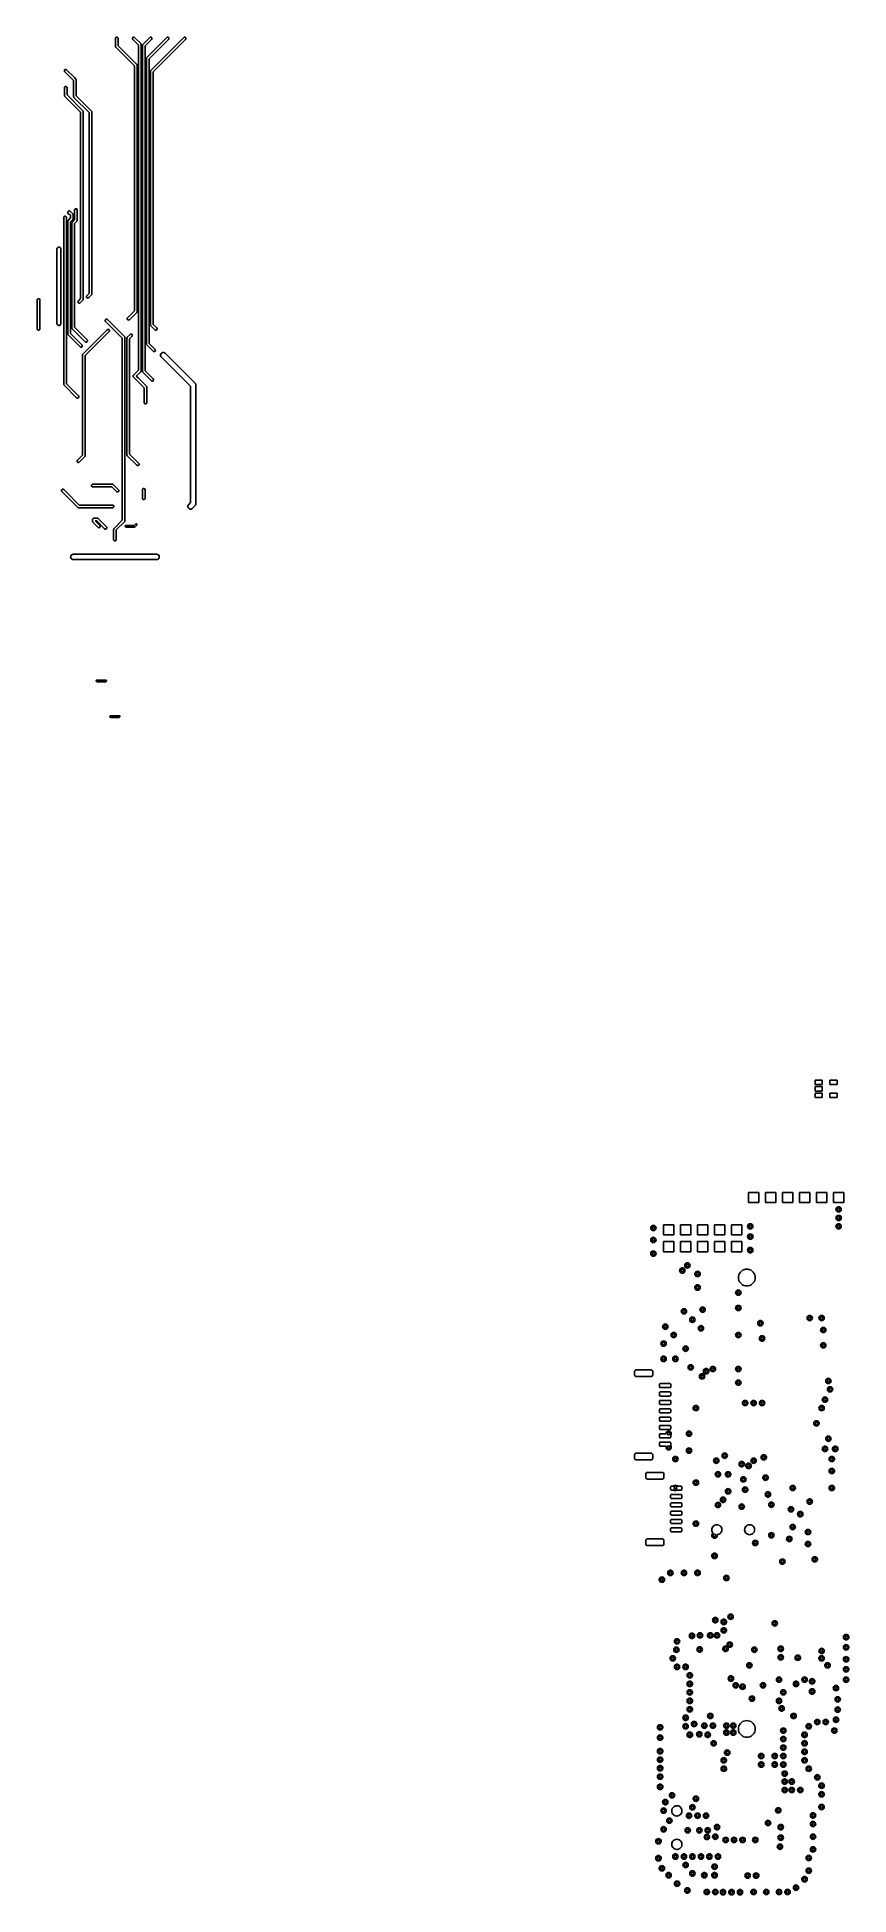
# Model space of a CAD drawing. Extents: x -3.4 to 1.4, y 0.1 to 11.
import ezdxf

# ---------------------------------------------------------------- set-up
doc = ezdxf.new("R2010")
doc.units = 0
doc.header["$MEASUREMENT"] = 0
doc.layers.add('BLACK', color=7, linetype='CONTINUOUS')

msp = doc.modelspace()

# ---------------------------------------------------------------- linework, layer by layer
at = {"layer": 'BLACK', "linetype": 'CONTINUOUS'}
for p, q in [((-2.96602, 11.0148), (-2.96524, 11.0182)), ((-2.96602, 10.9691), (-2.96602, 11.0148)), ((-2.96573, 10.9678), (-2.96602, 10.9691)), ((-2.96559, 10.9665), (-2.96573, 10.9678)), ((-2.96535, 10.9661), (-2.96559, 10.9665)), ((-2.96524, 10.9656), (-2.96535, 10.9661)), ((-2.96524, 11.0182), (-2.96305, 11.021)), ((-2.96443, 10.9646), (-2.96524, 10.9656)), ((-2.96373, 10.9635), (-2.96443, 10.9646)), ((-2.85365, 10.8534), (-2.96373, 10.9635)), ((-2.96305, 11.021), (-2.95989, 11.0225)), ((-2.95989, 11.0225), (-2.95639, 11.0225)), ((-2.95639, 11.0225), (-2.95324, 11.021)), ((-2.95324, 11.021), (-2.95105, 11.0182)), ((-2.95105, 11.0182), (-2.95028, 11.0148)), ((-2.95028, 11.0148), (-2.95028, 10.9723)), ((-2.95028, 10.9723), (-2.84173, 10.8638)), ((-2.86597, 11.0157), (-2.86481, 11.019)), ((-2.86559, 11.0122), (-2.86597, 11.0157)), ((-2.86373, 11.0092), (-2.86559, 11.0122)), ((-2.86481, 11.019), (-2.86233, 11.0215)), ((-2.83003, 10.9755), (-2.86373, 11.0092)), ((-2.86233, 11.0215), (-2.85903, 11.0226)), ((-2.85903, 11.0226), (-2.85555, 11.0222)), ((-2.85555, 11.0222), (-2.85258, 11.0204)), ((-2.85258, 11.0204), (-2.81658, 10.9844)), ((-2.83003, 9.06106), (-2.83003, 10.9755)), ((-2.81658, 10.9844), (-2.81588, 10.9833)), ((-2.81588, 10.9833), (-2.81506, 10.9822)), ((-2.81506, 10.9822), (-2.81496, 10.9818)), ((-2.81496, 10.9818), (-2.81472, 10.9814)), ((-2.81472, 10.9814), (-2.81457, 10.9801)), ((-2.81457, 10.9801), (-2.81428, 10.9788)), ((-2.81428, 10.9788), (-2.81428, 9.05779)), ((-2.80641, 10.9744), (-2.80611, 10.9757)), ((-2.80641, 9.05518), (-2.80641, 10.9744)), ((-2.80611, 10.9757), (-2.80596, 10.977)), ((-2.80596, 10.977), (-2.80572, 10.9774)), ((-2.80572, 10.9774), (-2.80562, 10.9778)), ((-2.80562, 10.9778), (-2.8048, 10.9789)), ((-2.8048, 10.9789), (-2.8041, 10.98)), ((-2.8041, 10.98), (-2.76371, 11.0204)), ((-2.75258, 11.0092), (-2.79066, 10.9712)), ((-2.79066, 10.9712), (-2.79066, 9.05845)), ((-2.78048, 10.9036), (-2.71371, 10.9704)), ((-2.65258, 11.0092), (-2.76703, 10.8948)), ((-2.76371, 11.0204), (-2.76074, 11.0222)), ((-2.76074, 11.0222), (-2.75726, 11.0226)), ((-2.75726, 11.0226), (-2.75395, 11.0215)), ((-2.75395, 11.0215), (-2.75148, 11.019)), ((-2.75072, 11.0122), (-2.75258, 11.0092)), ((-2.75148, 11.019), (-2.75032, 11.0157)), ((-2.75032, 11.0157), (-2.75072, 11.0122)), ((-2.71371, 10.9704), (-2.66371, 11.0204)), ((-2.71371, 10.8704), (-2.56371, 11.0204)), ((-2.71371, 10.9704), (-2.71371, 10.9704)), ((-2.55258, 11.0092), (-2.70259, 10.8592)), ((-2.66371, 11.0204), (-2.66074, 11.0222)), ((-2.66074, 11.0222), (-2.65726, 11.0226)), ((-2.65726, 11.0226), (-2.65395, 11.0215)), ((-2.65395, 11.0215), (-2.65148, 11.019)), ((-2.65072, 11.0122), (-2.65258, 11.0092)), ((-2.65148, 11.019), (-2.65032, 11.0157)), ((-2.65032, 11.0157), (-2.65072, 11.0122)), ((-2.56371, 11.0204), (-2.56074, 11.0222)), ((-2.56074, 11.0222), (-2.55726, 11.0226)), ((-2.55726, 11.0226), (-2.55395, 11.0215)), ((-2.55395, 11.0215), (-2.55148, 11.019)), ((-2.55072, 11.0122), (-2.55258, 11.0092)), ((-2.55148, 11.019), (-2.55032, 11.0157)), ((-2.55032, 11.0157), (-2.55072, 11.0122)), ((-3.26597, 10.8257), (-3.26481, 10.829)), ((-3.26481, 10.829), (-3.26233, 10.8315)), ((-3.26233, 10.8315), (-3.25903, 10.8326)), ((-3.25903, 10.8326), (-3.25555, 10.8322)), ((-3.25555, 10.8322), (-3.25258, 10.8304)), ((-3.25258, 10.8304), (-3.20683, 10.7846)), ((-2.85365, 9.41044), (-2.85365, 10.8534)), ((-2.84173, 10.8638), (-2.84166, 10.8637)), ((-2.84166, 10.8637), (-2.84086, 10.8633)), ((-2.84086, 10.8633), (-2.84031, 10.8626)), ((-2.84031, 10.8626), (-2.83961, 10.8621)), ((-2.83961, 10.8621), (-2.83923, 10.8613)), ((-2.83923, 10.8613), (-2.83868, 10.8606)), ((-2.83868, 10.8606), (-2.83848, 10.8597)), ((-2.83848, 10.8597), (-2.8381, 10.8589)), ((-2.8381, 10.8589), (-2.8381, 10.858)), ((-2.8381, 10.858), (-2.8379, 10.8572)), ((-2.8379, 10.8572), (-2.8379, 9.40716)), ((-2.78278, 10.8981), (-2.78249, 10.8993)), ((-2.78278, 9.21574), (-2.78278, 10.8981)), ((-2.78249, 10.8993), (-2.78234, 10.9006)), ((-2.78234, 10.9006), (-2.7821, 10.901)), ((-2.7821, 10.901), (-2.782, 10.9015)), ((-2.782, 10.9015), (-2.78118, 10.9025)), ((-2.78118, 10.9025), (-2.78048, 10.9036)), ((-2.76703, 10.8948), (-2.76703, 9.219)), ((-2.75685, 10.8272), (-2.71371, 10.8704)), ((-2.70259, 10.8592), (-2.74341, 10.8184)), ((-2.71371, 10.8704), (-2.71371, 10.8704)), ((-2.70259, 10.8592), (-2.70259, 10.8592)), ((-3.26602, 10.7248), (-3.26524, 10.7282)), ((-3.26602, 10.6791), (-3.26602, 10.7248)), ((-3.26559, 10.8222), (-3.26597, 10.8257)), ((-3.26373, 10.8192), (-3.26559, 10.8222)), ((-3.26524, 10.7282), (-3.26305, 10.731)), ((-3.21177, 10.7673), (-3.26373, 10.8192)), ((-3.26305, 10.731), (-3.25989, 10.7325)), ((-3.25989, 10.7325), (-3.25639, 10.7325)), ((-3.25639, 10.7325), (-3.25324, 10.731)), ((-3.25324, 10.731), (-3.25105, 10.7282)), ((-3.25105, 10.7282), (-3.25028, 10.7248)), ((-3.25028, 10.7248), (-3.25028, 10.6823)), ((-3.21177, 10.6737), (-3.21177, 10.7673)), ((-3.20683, 10.7846), (-3.19832, 10.7761)), ((-3.19832, 10.7761), (-3.19762, 10.775)), ((-3.19762, 10.775), (-3.1968, 10.774)), ((-3.1968, 10.774), (-3.1967, 10.7735)), ((-3.1967, 10.7735), (-3.19646, 10.7731)), ((-3.19646, 10.7731), (-3.19632, 10.7718)), ((-3.19632, 10.7718), (-3.19602, 10.7706)), ((-3.19602, 10.7706), (-3.19602, 10.677)), ((-2.75916, 10.8217), (-2.75887, 10.823)), ((-2.75916, 9.32794), (-2.75916, 10.8217)), ((-2.75887, 10.823), (-2.75872, 10.8243)), ((-2.75872, 10.8243), (-2.75848, 10.8247)), ((-2.75848, 10.8247), (-2.75838, 10.8251)), ((-2.75838, 10.8251), (-2.75755, 10.8261)), ((-2.75755, 10.8261), (-2.75685, 10.8272)), ((-2.74341, 10.8184), (-2.74341, 9.3312)), ((-3.26573, 10.6778), (-3.26602, 10.6791)), ((-3.26559, 10.6765), (-3.26573, 10.6778)), ((-3.26535, 10.6761), (-3.26559, 10.6765)), ((-3.26524, 10.6756), (-3.26535, 10.6761)), ((-3.26443, 10.6746), (-3.26524, 10.6756)), ((-3.26373, 10.6735), (-3.26443, 10.6746)), ((-3.17028, 10.58), (-3.26373, 10.6735)), ((-3.25028, 10.6823), (-3.15682, 10.5889)), ((-3.21148, 10.6724), (-3.21177, 10.6737)), ((-3.21133, 10.6711), (-3.21148, 10.6724)), ((-3.21109, 10.6707), (-3.21133, 10.6711)), ((-3.21099, 10.6703), (-3.21109, 10.6707)), ((-3.21017, 10.6693), (-3.21099, 10.6703)), ((-3.20948, 10.6681), (-3.21017, 10.6693)), ((-3.12028, 10.5789), (-3.20948, 10.6681)), ((-3.19602, 10.677), (-3.10682, 10.5878)), ((-3.17028, 9.48381), (-3.17028, 10.58)), ((-3.15682, 10.5889), (-3.15613, 10.5878)), ((-3.15613, 10.5878), (-3.15531, 10.5867)), ((-3.15531, 10.5867), (-3.15521, 10.5863)), ((-3.15521, 10.5863), (-3.15497, 10.5859)), ((-3.15497, 10.5859), (-3.15482, 10.5846)), ((-3.15482, 10.5846), (-3.15453, 10.5833)), ((-3.15453, 10.5833), (-3.15453, 9.48054)), ((-3.12028, 9.51381), (-3.12028, 10.5789)), ((-3.10682, 10.5878), (-3.10613, 10.5866)), ((-3.10613, 10.5866), (-3.10531, 10.5856)), ((-3.10531, 10.5856), (-3.10521, 10.5852)), ((-3.10521, 10.5852), (-3.10497, 10.5848)), ((-3.10497, 10.5848), (-3.10482, 10.5835)), ((-3.10482, 10.5835), (-3.10453, 10.5822)), ((-3.10453, 10.5822), (-3.10453, 9.51054)), ((-3.26967, 9.96131), (-3.26888, 9.96472)), ((-3.26967, 8.97845), (-3.26967, 9.96131)), ((-3.26888, 9.96472), (-3.2667, 9.96746)), ((-3.2667, 9.96746), (-3.26354, 9.96897)), ((-3.26354, 9.96897), (-3.26004, 9.96897)), ((-3.26004, 9.96897), (-3.25688, 9.96745)), ((-3.25688, 9.96745), (-3.2547, 9.96471)), ((-3.2547, 9.96471), (-3.25392, 9.9613)), ((-3.25392, 9.9613), (-3.25392, 8.98171)), ((-3.24531, 9.99224), (-3.24521, 9.99267)), ((-3.24531, 9.98747), (-3.24531, 9.99224)), ((-3.24453, 9.98406), (-3.24531, 9.98747)), ((-3.24526, 9.99312), (-3.24482, 9.99436)), ((-3.24521, 9.99267), (-3.24526, 9.99312)), ((-3.24482, 9.99436), (-3.24452, 9.99565)), ((-3.24235, 9.98132), (-3.24453, 9.98406)), ((-3.24452, 9.99565), (-3.24425, 9.996)), ((-3.24425, 9.996), (-3.2441, 9.99642)), ((-3.2441, 9.99642), (-3.24316, 9.99736)), ((-3.24372, 9.9439), (-3.22956, 9.95805)), ((-3.24316, 9.99736), (-3.24234, 9.99839)), ((-3.23919, 9.9798), (-3.24235, 9.98132)), ((-3.24234, 9.99839), (-3.24194, 9.99858)), ((-3.24194, 9.99858), (-3.24162, 9.9989)), ((-3.24162, 9.9989), (-3.24037, 9.99933)), ((-3.24037, 9.99933), (-3.23918, 9.9999)), ((-3.23614, 9.9798), (-3.23919, 9.9798)), ((-3.23918, 9.9999), (-3.23873, 9.9999)), ((-3.23873, 9.9999), (-3.23831, 10.0001)), ((-3.23831, 10.0001), (-3.237, 9.9999)), ((-3.237, 9.9999), (-3.23568, 9.9999)), ((-3.22956, 9.97322), (-3.23614, 9.9798)), ((-3.23568, 9.9999), (-3.23528, 9.99971)), ((-3.23528, 9.99971), (-3.23483, 9.99966)), ((-3.23483, 9.99966), (-3.23371, 9.99895)), ((-3.23371, 9.99895), (-3.23252, 9.99838)), ((-3.23252, 9.99838), (-3.23225, 9.99803)), ((-3.23225, 9.99803), (-3.23187, 9.99779)), ((-3.23187, 9.99779), (-3.21611, 9.98204)), ((-3.22956, 9.95805), (-3.22956, 9.97322)), ((-3.21611, 9.98204), (-3.21541, 9.98092)), ((-3.21541, 9.98092), (-3.21459, 9.97989)), ((-3.21459, 9.97989), (-3.21449, 9.97945)), ((-3.21449, 9.97945), (-3.21425, 9.97907)), ((-3.21411, 9.95349), (-3.21426, 9.95219)), ((-3.21425, 9.97907), (-3.21411, 9.97776)), ((-3.21411, 9.97776), (-3.21381, 9.97648)), ((-3.21381, 9.95478), (-3.21411, 9.95349)), ((-3.21381, 9.97648), (-3.21381, 9.95478)), ((-3.20602, 10.0048), (-3.20524, 10.0082)), ((-3.20602, 9.98253), (-3.20602, 10.0048)), ((-3.20594, 9.98216), (-3.20602, 9.98253)), ((-3.20594, 9.94827), (-3.20594, 9.98216)), ((-3.20524, 10.0082), (-3.20305, 10.011)), ((-3.20305, 10.011), (-3.19989, 10.0125)), ((-3.19989, 10.0125), (-3.19639, 10.0125)), ((-3.19639, 10.0125), (-3.19324, 10.011)), ((-3.19324, 10.011), (-3.19105, 10.0082)), ((-3.19105, 10.0082), (-3.19028, 10.0048)), ((-3.19028, 10.0048), (-3.19028, 9.98282)), ((-3.19028, 9.98282), (-3.19019, 9.98245)), ((-3.19019, 9.98245), (-3.19019, 9.94499)), ((-3.24602, 9.93834), (-3.24573, 9.93962)), ((-3.24602, 9.2748), (-3.24602, 9.93834)), ((-3.24573, 9.93962), (-3.24558, 9.94093)), ((-3.24558, 9.94093), (-3.24534, 9.94131)), ((-3.24534, 9.94131), (-3.24524, 9.94176)), ((-3.24524, 9.94176), (-3.24442, 9.94278)), ((-3.24442, 9.94278), (-3.24372, 9.9439)), ((-3.21612, 9.94922), (-3.23028, 9.93507)), ((-3.23028, 9.93507), (-3.23028, 9.27806)), ((-3.2224, 9.92856), (-3.22211, 9.92984)), ((-3.2224, 9.31118), (-3.2224, 9.92856)), ((-3.22211, 9.92984), (-3.22196, 9.93115)), ((-3.22196, 9.93115), (-3.22172, 9.93153)), ((-3.22172, 9.93153), (-3.22162, 9.93197)), ((-3.22162, 9.93197), (-3.22079, 9.933)), ((-3.22079, 9.933), (-3.22009, 9.93411)), ((-3.22009, 9.93411), (-3.20594, 9.94827)), ((-3.21542, 9.95034), (-3.21612, 9.94922)), ((-3.2146, 9.95136), (-3.21542, 9.95034)), ((-3.2145, 9.9518), (-3.2146, 9.95136)), ((-3.21426, 9.95219), (-3.2145, 9.9518)), ((-3.1925, 9.93944), (-3.20665, 9.92528)), ((-3.20665, 9.92528), (-3.20665, 9.31444)), ((-3.1918, 9.94055), (-3.1925, 9.93944)), ((-3.19098, 9.94158), (-3.1918, 9.94055)), ((-3.19087, 9.94202), (-3.19098, 9.94158)), ((-3.19063, 9.9424), (-3.19087, 9.94202)), ((-3.19049, 9.94371), (-3.19063, 9.9424)), ((-3.19019, 9.94499), (-3.19049, 9.94371)), ((-3.30996, 9.7748), (-3.30974, 9.7771)), ((-3.30996, 9.33646), (-3.30996, 9.7748)), ((-3.30974, 9.7771), (-3.30813, 9.78111)), ((-3.30813, 9.78111), (-3.30519, 9.78429)), ((-3.30519, 9.78429), (-3.30131, 9.78618)), ((-3.30131, 9.78618), (-3.297, 9.78656)), ((-3.297, 9.78656), (-3.29284, 9.78535)), ((-3.29284, 9.78535), (-3.2894, 9.78274)), ((-3.2894, 9.78274), (-3.28713, 9.77906)), ((-3.28713, 9.77906), (-3.28634, 9.7748)), ((-3.28634, 9.7748), (-3.28634, 9.33646)), ((-3.42602, 9.47482), (-3.42524, 9.47823)), ((-3.42602, 9.3048), (-3.42602, 9.47482)), ((-3.42524, 9.47823), (-3.42305, 9.48097)), ((-3.42305, 9.48097), (-3.41989, 9.48248)), ((-3.41989, 9.48248), (-3.41639, 9.48248)), ((-3.41639, 9.48248), (-3.41324, 9.48096)), ((-3.41324, 9.48096), (-3.41105, 9.47822)), ((-3.41105, 9.47822), (-3.41028, 9.4748)), ((-3.41028, 9.4748), (-3.41028, 9.30479)), ((-3.18597, 9.46393), (-3.18558, 9.46741)), ((-3.18482, 9.46062), (-3.18597, 9.46393)), ((-3.18558, 9.46741), (-3.18372, 9.47037)), ((-3.18235, 9.45814), (-3.18482, 9.46062)), ((-3.18372, 9.47037), (-3.17028, 9.48381)), ((-3.17904, 9.45698), (-3.18235, 9.45814)), ((-3.17556, 9.45737), (-3.17904, 9.45698)), ((-3.17259, 9.45923), (-3.17556, 9.45737)), ((-3.15683, 9.47498), (-3.17259, 9.45923)), ((-3.15613, 9.4761), (-3.15683, 9.47498)), ((-3.15531, 9.47712), (-3.15613, 9.4761)), ((-3.15521, 9.47757), (-3.15531, 9.47712)), ((-3.15497, 9.47795), (-3.15521, 9.47757)), ((-3.15482, 9.47926), (-3.15497, 9.47795)), ((-3.15453, 9.48054), (-3.15482, 9.47926)), ((-3.13597, 9.49393), (-3.13558, 9.49741)), ((-3.13482, 9.49062), (-3.13597, 9.49393)), ((-3.13558, 9.49741), (-3.13372, 9.50037)), ((-3.13235, 9.48814), (-3.13482, 9.49062)), ((-3.13372, 9.50037), (-3.12028, 9.51381)), ((-3.12904, 9.48698), (-3.13235, 9.48814)), ((-3.12556, 9.48737), (-3.12904, 9.48698)), ((-3.12259, 9.48923), (-3.12556, 9.48737)), ((-3.10683, 9.50498), (-3.12259, 9.48923)), ((-3.10613, 9.5061), (-3.10683, 9.50498)), ((-3.10531, 9.50712), (-3.10613, 9.5061)), ((-3.10521, 9.50757), (-3.10531, 9.50712)), ((-3.10497, 9.50795), (-3.10521, 9.50757)), ((-3.10482, 9.50926), (-3.10497, 9.50795)), ((-3.10453, 9.51054), (-3.10482, 9.50926)), ((-2.89372, 9.37037), (-2.85365, 9.41044)), ((-2.8379, 9.40716), (-2.8382, 9.40588)), ((-3.42524, 9.30139), (-3.42602, 9.3048)), ((-3.42306, 9.29865), (-3.42524, 9.30139)), ((-3.41991, 9.29713), (-3.42306, 9.29865)), ((-3.41641, 9.29712), (-3.41991, 9.29713)), ((-3.41325, 9.29864), (-3.41641, 9.29712)), ((-3.41106, 9.30138), (-3.41325, 9.29864)), ((-3.41028, 9.30479), (-3.41106, 9.30138)), ((-3.30917, 9.33221), (-3.30996, 9.33646)), ((-3.3069, 9.32853), (-3.30917, 9.33221)), ((-3.30346, 9.32591), (-3.3069, 9.32853)), ((-3.2993, 9.32471), (-3.30346, 9.32591)), ((-3.29499, 9.32508), (-3.2993, 9.32471)), ((-3.29111, 9.32698), (-3.29499, 9.32508)), ((-3.28817, 9.33015), (-3.29111, 9.32698)), ((-3.28656, 9.33417), (-3.28817, 9.33015)), ((-3.28634, 9.33646), (-3.28656, 9.33417)), ((-3.22211, 9.3099), (-3.2224, 9.31118)), ((-3.22196, 9.30859), (-3.22211, 9.3099)), ((-3.22172, 9.30821), (-3.22196, 9.30859)), ((-3.22162, 9.30777), (-3.22172, 9.30821)), ((-3.2208, 9.30674), (-3.22162, 9.30777)), ((-3.2201, 9.30562), (-3.2208, 9.30674)), ((-3.14372, 9.22924), (-3.2201, 9.30562)), ((-3.20665, 9.31444), (-3.13257, 9.24036)), ((-3.15722, 9.15687), (-3.01371, 9.30038)), ((-3.02597, 9.35569), (-3.02481, 9.359)), ((-3.02559, 9.35221), (-3.02597, 9.35569)), ((-3.02373, 9.34925), (-3.02559, 9.35221)), ((-3.02481, 9.359), (-3.02233, 9.36147)), ((-3.00798, 9.3335), (-3.02373, 9.34925)), ((-3.02233, 9.36147), (-3.01903, 9.36263)), ((-3.01903, 9.36263), (-3.01555, 9.36223)), ((-3.01555, 9.36223), (-3.01258, 9.36037)), ((-3.01371, 9.30038), (-3.01074, 9.30224)), ((-3.01258, 9.36037), (-2.99682, 9.34461)), ((-3.01074, 9.30224), (-3.00726, 9.30263)), ((-2.92503, 9.25055), (-3.00798, 9.3335)), ((-3.00798, 9.3335), (-3.00798, 9.3335)), ((-3.00726, 9.30263), (-3.00395, 9.30147)), ((-3.00395, 9.30147), (-3.00148, 9.29899)), ((-3.00148, 9.29899), (-3.00032, 9.29568)), ((-2.99682, 9.34461), (-2.99682, 9.34461)), ((-2.99682, 9.34461), (-2.91158, 9.25937)), ((-2.89597, 9.36393), (-2.89558, 9.36741)), ((-2.89482, 9.36062), (-2.89597, 9.36393)), ((-2.89558, 9.36741), (-2.89372, 9.37037)), ((-2.89235, 9.35814), (-2.89482, 9.36062)), ((-2.88904, 9.35698), (-2.89235, 9.35814)), ((-2.88556, 9.35737), (-2.88904, 9.35698)), ((-2.88259, 9.35923), (-2.88556, 9.35737)), ((-2.84021, 9.40161), (-2.88259, 9.35923)), ((-2.83951, 9.40272), (-2.84021, 9.40161)), ((-2.83869, 9.40375), (-2.83951, 9.40272)), ((-2.83859, 9.40419), (-2.83869, 9.40375)), ((-2.83834, 9.40457), (-2.83859, 9.40419)), ((-2.8382, 9.40588), (-2.83834, 9.40457)), ((-2.75887, 9.32666), (-2.75916, 9.32794)), ((-2.75872, 9.32535), (-2.75887, 9.32666)), ((-2.75848, 9.32497), (-2.75872, 9.32535)), ((-2.75838, 9.32453), (-2.75848, 9.32497)), ((-2.75756, 9.3235), (-2.75838, 9.32453)), ((-2.75686, 9.32238), (-2.75756, 9.3235)), ((-2.73372, 9.29924), (-2.75686, 9.32238)), ((-2.74341, 9.3312), (-2.72257, 9.31036)), ((-2.73075, 9.29737), (-2.73372, 9.29924)), ((-2.72727, 9.29698), (-2.73075, 9.29737)), ((-2.72397, 9.29813), (-2.72727, 9.29698)), ((-2.72149, 9.30061), (-2.72397, 9.29813)), ((-2.72257, 9.31036), (-2.72071, 9.30739)), ((-2.72033, 9.30391), (-2.72149, 9.30061)), ((-2.72071, 9.30739), (-2.72033, 9.30391)), ((-3.24573, 9.27352), (-3.24602, 9.2748)), ((-3.24559, 9.27221), (-3.24573, 9.27352)), ((-3.24535, 9.27183), (-3.24559, 9.27221)), ((-3.24524, 9.27139), (-3.24535, 9.27183)), ((-3.24443, 9.27036), (-3.24524, 9.27139)), ((-3.24373, 9.26925), (-3.24443, 9.27036)), ((-3.17372, 9.19924), (-3.24373, 9.26925)), ((-3.23028, 9.27806), (-3.16257, 9.21036)), ((-3.17075, 9.19737), (-3.17372, 9.19924)), ((-3.16727, 9.19698), (-3.17075, 9.19737)), ((-3.16397, 9.19813), (-3.16727, 9.19698)), ((-3.16149, 9.20061), (-3.16397, 9.19813)), ((-3.16257, 9.21036), (-3.16071, 9.20739)), ((-3.16033, 9.20391), (-3.16149, 9.20061)), ((-3.16071, 9.20739), (-3.16033, 9.20391)), ((-3.00258, 9.28924), (-3.14378, 9.14804)), ((-3.14075, 9.22737), (-3.14372, 9.22924)), ((-3.13727, 9.22698), (-3.14075, 9.22737)), ((-3.13397, 9.22813), (-3.13727, 9.22698)), ((-3.13149, 9.23061), (-3.13397, 9.22813)), ((-3.13257, 9.24036), (-3.13071, 9.23739)), ((-3.13033, 9.23391), (-3.13149, 9.23061)), ((-3.13071, 9.23739), (-3.13033, 9.23391)), ((-3.00072, 9.2922), (-3.00258, 9.28924)), ((-3.00032, 9.29568), (-3.00072, 9.2922)), ((-2.92503, 8.17874), (-2.92503, 9.25055)), ((-2.91158, 9.25937), (-2.91088, 9.25825)), ((-2.91088, 9.25825), (-2.91006, 9.25722)), ((-2.91006, 9.25722), (-2.90996, 9.25678)), ((-2.90996, 9.25678), (-2.90972, 9.2564)), ((-2.90972, 9.2564), (-2.90957, 9.25509)), ((-2.90957, 9.25509), (-2.90928, 9.25381)), ((-2.90928, 9.25381), (-2.90928, 8.17546)), ((-2.8979, 9.24994), (-2.89761, 9.25122)), ((-2.8979, 8.56398), (-2.8979, 9.24994)), ((-2.89761, 9.25122), (-2.89746, 9.25253)), ((-2.89746, 9.25253), (-2.89722, 9.25291)), ((-2.89722, 9.25291), (-2.89712, 9.25335)), ((-2.89712, 9.25335), (-2.89629, 9.25438)), ((-2.89629, 9.25438), (-2.89559, 9.25549)), ((-2.89559, 9.25549), (-2.87921, 9.27188)), ((-2.86808, 9.26074), (-2.88215, 9.24666)), ((-2.88215, 9.24666), (-2.88215, 8.56724)), ((-2.87921, 9.27188), (-2.87624, 9.27374)), ((-2.87624, 9.27374), (-2.87276, 9.27413)), ((-2.87276, 9.27413), (-2.86945, 9.27297)), ((-2.86945, 9.27297), (-2.86698, 9.27049)), ((-2.86622, 9.2637), (-2.86808, 9.26074)), ((-2.86698, 9.27049), (-2.86582, 9.26718)), ((-2.86582, 9.26718), (-2.86622, 9.2637)), ((-2.78249, 9.21446), (-2.78278, 9.21574)), ((-2.78234, 9.21315), (-2.78249, 9.21446)), ((-2.7821, 9.21277), (-2.78234, 9.21315)), ((-2.782, 9.21232), (-2.7821, 9.21277)), ((-2.78118, 9.2113), (-2.782, 9.21232)), ((-2.78049, 9.21018), (-2.78118, 9.2113)), ((-2.74372, 9.17341), (-2.78049, 9.21018)), ((-2.76703, 9.219), (-2.73257, 9.18454)), ((-3.15953, 9.15131), (-3.15923, 9.15259)), ((-3.15953, 8.56156), (-3.15953, 9.15131)), ((-3.15923, 9.15259), (-3.15908, 9.1539)), ((-3.15908, 9.1539), (-3.15884, 9.15428)), ((-3.15884, 9.15428), (-3.15874, 9.15473)), ((-3.15874, 9.15473), (-3.15792, 9.15575)), ((-3.15792, 9.15575), (-3.15722, 9.15687)), ((-3.14378, 9.14804), (-3.14378, 8.55829)), ((-2.74075, 9.17155), (-2.74372, 9.17341)), ((-2.73727, 9.17116), (-2.74075, 9.17155)), ((-2.73397, 9.17231), (-2.73727, 9.17116)), ((-2.73149, 9.17478), (-2.73397, 9.17231)), ((-2.73257, 9.18454), (-2.73071, 9.18157)), ((-2.73033, 9.17809), (-2.73149, 9.17478)), ((-2.73071, 9.18157), (-2.73033, 9.17809)), ((-2.69941, 9.15298), (-2.69789, 9.15766)), ((-2.69941, 9.14805), (-2.69941, 9.15298)), ((-2.69789, 9.14336), (-2.69941, 9.14805)), ((-2.69789, 9.15766), (-2.69499, 9.16165)), ((-2.69499, 9.13938), (-2.69789, 9.14336)), ((-2.69499, 9.16165), (-2.69101, 9.16454)), ((-2.52315, 8.96753), (-2.69499, 9.13938)), ((-2.69101, 9.16454), (-2.68632, 9.16607)), ((-2.68632, 9.16607), (-2.68139, 9.16607)), ((-2.68139, 9.16607), (-2.67671, 9.16454)), ((-2.67671, 9.16454), (-2.67272, 9.16165)), ((-2.67272, 9.16165), (-2.49627, 8.98519)), ((-3.26938, 8.97717), (-3.26967, 8.97845)), ((-3.26923, 8.97586), (-3.26938, 8.97717)), ((-3.26899, 8.97548), (-3.26923, 8.97586)), ((-3.26889, 8.97503), (-3.26899, 8.97548)), ((-3.26807, 8.97401), (-3.26889, 8.97503)), ((-3.26737, 8.97289), (-3.26807, 8.97401)), ((-3.19372, 8.89924), (-3.26737, 8.97289)), ((-3.25392, 8.98171), (-3.18257, 8.91036)), ((-2.86147, 9.02719), (-2.86118, 9.02803)), ((-2.86137, 9.02631), (-2.86147, 9.02719)), ((-2.86147, 9.02543), (-2.86137, 9.02631)), ((-2.86118, 9.02459), (-2.86147, 9.02543)), ((-2.86118, 9.02803), (-2.86108, 9.02891)), ((-2.86109, 9.02371), (-2.86118, 9.02459)), ((-2.86061, 9.02296), (-2.86109, 9.02371)), ((-2.86108, 9.02891), (-2.86061, 9.02966)), ((-2.86061, 9.02966), (-2.86031, 9.0305)), ((-2.86032, 9.02212), (-2.86061, 9.02296)), ((-2.8597, 9.02149), (-2.86032, 9.02212)), ((-2.86031, 9.0305), (-2.85969, 9.03112)), ((-2.85923, 9.02075), (-2.8597, 9.02149)), ((-2.85969, 9.03112), (-2.85922, 9.03187)), ((-2.84348, 9.005), (-2.85923, 9.02075)), ((-2.85922, 9.03187), (-2.83003, 9.06106)), ((-2.79652, 8.95804), (-2.84348, 9.005)), ((-2.84348, 9.005), (-2.84348, 9.005)), ((-2.81659, 9.05223), (-2.84251, 9.0263)), ((-2.84251, 9.0263), (-2.83232, 9.01611)), ((-2.83232, 9.01611), (-2.83232, 9.01611)), ((-2.83232, 9.01611), (-2.78307, 8.96686)), ((-2.81589, 9.05335), (-2.81659, 9.05223)), ((-2.81506, 9.05437), (-2.81589, 9.05335)), ((-2.81496, 9.05481), (-2.81506, 9.05437)), ((-2.81472, 9.0552), (-2.81496, 9.05481)), ((-2.81457, 9.0565), (-2.81472, 9.0552)), ((-2.81428, 9.05779), (-2.81457, 9.0565)), ((-2.80611, 9.0539), (-2.80641, 9.05518)), ((-2.80597, 9.0526), (-2.80611, 9.0539)), ((-2.80573, 9.05221), (-2.80597, 9.0526)), ((-2.80563, 9.05177), (-2.80573, 9.05221)), ((-2.80481, 9.05074), (-2.80563, 9.05177)), ((-2.80411, 9.04963), (-2.80481, 9.05074)), ((-2.75372, 8.99924), (-2.80411, 9.04963)), ((-2.79066, 9.05845), (-2.74257, 9.01036)), ((-2.75075, 8.99737), (-2.75372, 8.99924)), ((-2.74727, 8.99698), (-2.75075, 8.99737)), ((-2.74397, 8.99813), (-2.74727, 8.99698)), ((-2.74149, 9.00061), (-2.74397, 8.99813)), ((-2.74257, 9.01036), (-2.74071, 9.00739)), ((-2.74033, 9.00391), (-2.74149, 9.00061)), ((-2.74071, 9.00739), (-2.74033, 9.00391)), ((-2.49627, 8.98519), (-2.49554, 8.98419)), ((-2.49554, 8.98419), (-2.49466, 8.98331)), ((-2.49466, 8.98331), (-2.4941, 8.98221)), ((-2.4941, 8.98221), (-2.49337, 8.9812)), ((-2.49337, 8.9812), (-2.49299, 8.98003)), ((-2.49299, 8.98003), (-2.49242, 8.97892)), ((-2.49242, 8.97892), (-2.49223, 8.9777)), ((-2.49223, 8.9777), (-2.49185, 8.97652)), ((-2.49185, 8.97652), (-2.49185, 8.97528)), ((-2.49185, 8.97528), (-2.49165, 8.97406)), ((-2.49165, 8.97406), (-2.49165, 8.27555)), ((-3.19075, 8.89737), (-3.19372, 8.89924)), ((-3.18727, 8.89698), (-3.19075, 8.89737)), ((-3.18397, 8.89813), (-3.18727, 8.89698)), ((-3.18149, 8.90061), (-3.18397, 8.89813)), ((-3.18257, 8.91036), (-3.18071, 8.90739)), ((-3.18033, 8.90391), (-3.18149, 8.90061)), ((-3.18071, 8.90739), (-3.18033, 8.90391)), ((-2.79652, 8.8713), (-2.79652, 8.95804)), ((-2.79574, 8.86789), (-2.79652, 8.8713)), ((-2.79356, 8.86515), (-2.79574, 8.86789)), ((-2.79041, 8.86363), (-2.79356, 8.86515)), ((-2.78691, 8.86362), (-2.79041, 8.86363)), ((-2.78375, 8.86514), (-2.78691, 8.86362)), ((-2.78156, 8.86788), (-2.78375, 8.86514)), ((-2.78307, 8.96686), (-2.78237, 8.96575)), ((-2.78237, 8.96575), (-2.78155, 8.96472)), ((-2.78078, 8.87129), (-2.78156, 8.86788)), ((-2.78155, 8.96472), (-2.78145, 8.96428)), ((-2.78145, 8.96428), (-2.78121, 8.96389)), ((-2.78121, 8.96389), (-2.78107, 8.96259)), ((-2.78107, 8.96259), (-2.78078, 8.9613)), ((-2.78078, 8.9613), (-2.78078, 8.87129)), ((-2.52315, 8.28207), (-2.52315, 8.96753)), ((-3.19108, 8.52891), (-3.18922, 8.53187)), ((-3.18922, 8.53187), (-3.15953, 8.56156)), ((-3.14609, 8.55273), (-3.17809, 8.52073)), ((-3.14539, 8.55384), (-3.14609, 8.55273)), ((-3.14456, 8.55487), (-3.14539, 8.55384)), ((-3.14446, 8.55531), (-3.14456, 8.55487)), ((-3.14422, 8.5557), (-3.14446, 8.55531)), ((-3.14407, 8.557), (-3.14422, 8.5557)), ((-3.14378, 8.55829), (-3.14407, 8.557)), ((-2.89761, 8.5627), (-2.8979, 8.56398)), ((-2.89746, 8.56139), (-2.89761, 8.5627)), ((-2.89722, 8.56101), (-2.89746, 8.56139)), ((-2.89712, 8.56057), (-2.89722, 8.56101)), ((-2.8963, 8.55954), (-2.89712, 8.56057)), ((-2.8956, 8.55842), (-2.8963, 8.55954)), ((-2.83922, 8.50203), (-2.8956, 8.55842)), ((-2.88215, 8.56724), (-2.82807, 8.51316)), ((-3.19147, 8.52543), (-3.19108, 8.52891)), ((-3.19032, 8.52212), (-3.19147, 8.52543)), ((-3.18785, 8.51964), (-3.19032, 8.52212)), ((-3.18454, 8.51848), (-3.18785, 8.51964)), ((-3.18106, 8.51887), (-3.18454, 8.51848)), ((-3.17809, 8.52073), (-3.18106, 8.51887)), ((-2.83625, 8.50017), (-2.83922, 8.50203)), ((-2.83277, 8.49978), (-2.83625, 8.50017)), ((-2.82947, 8.50093), (-2.83277, 8.49978)), ((-2.82699, 8.50341), (-2.82947, 8.50093)), ((-2.82807, 8.51316), (-2.82621, 8.51019)), ((-2.82583, 8.50671), (-2.82699, 8.50341)), ((-2.82621, 8.51019), (-2.82583, 8.50671)), ((-3.28323, 8.35448), (-3.28207, 8.35779)), ((-3.28285, 8.351), (-3.28323, 8.35448)), ((-3.28099, 8.34803), (-3.28285, 8.351)), ((-3.28207, 8.35779), (-3.27959, 8.36026)), ((-3.26524, 8.33228), (-3.28099, 8.34803)), ((-3.27959, 8.36026), (-3.27629, 8.36142)), ((-3.27629, 8.36142), (-3.27281, 8.36102)), ((-3.27281, 8.36102), (-3.26984, 8.35916)), ((-3.26984, 8.35916), (-3.25409, 8.3434)), ((-3.18719, 8.25424), (-3.26524, 8.33228)), ((-3.26524, 8.33228), (-3.26524, 8.33228)), ((-3.25409, 8.3434), (-3.25409, 8.3434)), ((-3.25409, 8.3434), (-3.17836, 8.26768)), ((-3.10609, 8.38436), (-3.10457, 8.38751)), ((-3.10609, 8.38086), (-3.10609, 8.38436)), ((-3.10458, 8.3777), (-3.10609, 8.38086)), ((-3.10184, 8.37551), (-3.10458, 8.3777)), ((-3.10457, 8.38751), (-3.10183, 8.3897)), ((-3.09843, 8.37473), (-3.10184, 8.37551)), ((-3.10183, 8.3897), (-3.09841, 8.39048)), ((-2.98667, 8.37473), (-3.09843, 8.37473)), ((-3.09841, 8.39048), (-2.9834, 8.39048)), ((-2.95898, 8.34703), (-2.98667, 8.37473)), ((-2.9834, 8.39048), (-2.98212, 8.39018)), ((-2.98212, 8.39018), (-2.98081, 8.39003)), ((-2.98081, 8.39003), (-2.98043, 8.38979)), ((-2.98043, 8.38979), (-2.97999, 8.38969)), ((-2.97999, 8.38969), (-2.97896, 8.38887)), ((-2.97896, 8.38887), (-2.97785, 8.38817)), ((-2.97785, 8.38817), (-2.94784, 8.35816)), ((-2.95602, 8.34517), (-2.95898, 8.34703)), ((-2.95254, 8.34478), (-2.95602, 8.34517)), ((-2.94923, 8.34593), (-2.95254, 8.34478)), ((-2.94675, 8.34841), (-2.94923, 8.34593)), ((-2.94784, 8.35816), (-2.94598, 8.35519)), ((-2.94559, 8.35171), (-2.94675, 8.34841)), ((-2.94598, 8.35519), (-2.94559, 8.35171)), ((-2.80629, 8.35762), (-2.8055, 8.36103)), ((-2.80629, 8.3076), (-2.80629, 8.35762)), ((-2.8055, 8.36103), (-2.80332, 8.36376)), ((-2.80332, 8.36376), (-2.80016, 8.36528)), ((-2.80016, 8.36528), (-2.79666, 8.36528)), ((-2.79666, 8.36528), (-2.7935, 8.36376)), ((-2.7935, 8.36376), (-2.79132, 8.36102)), ((-2.79132, 8.36102), (-2.79054, 8.3576)), ((-2.79054, 8.3576), (-2.79054, 8.30759)), ((-3.18608, 8.25354), (-3.18719, 8.25424)), ((-3.18505, 8.25271), (-3.18608, 8.25354)), ((-3.18461, 8.25261), (-3.18505, 8.25271)), ((-3.18423, 8.25237), (-3.18461, 8.25261)), ((-3.18292, 8.25222), (-3.18423, 8.25237)), ((-3.18164, 8.25193), (-3.18292, 8.25222)), ((-2.98315, 8.25193), (-3.18164, 8.25193)), ((-3.17836, 8.26768), (-2.98314, 8.26768)), ((-2.97973, 8.25271), (-2.98315, 8.25193)), ((-2.98314, 8.26768), (-2.97972, 8.26689)), ((-2.977, 8.25489), (-2.97973, 8.25271)), ((-2.97972, 8.26689), (-2.97699, 8.2647)), ((-2.97547, 8.25805), (-2.977, 8.25489)), ((-2.97699, 8.2647), (-2.97547, 8.26155)), ((-2.97547, 8.26155), (-2.97547, 8.25805)), ((-2.80551, 8.30419), (-2.80629, 8.3076)), ((-2.80333, 8.30145), (-2.80551, 8.30419)), ((-2.80017, 8.29993), (-2.80333, 8.30145)), ((-2.79667, 8.29992), (-2.80017, 8.29993)), ((-2.79351, 8.30144), (-2.79667, 8.29992)), ((-2.79132, 8.30418), (-2.79351, 8.30144)), ((-2.79054, 8.30759), (-2.79132, 8.30418)), ((-2.5387, 8.26227), (-2.53718, 8.26695)), ((-2.5387, 8.25734), (-2.5387, 8.26227)), ((-2.53718, 8.25265), (-2.5387, 8.25734)), ((-2.53718, 8.26695), (-2.53429, 8.27094)), ((-2.53429, 8.24867), (-2.53718, 8.25265)), ((-2.53429, 8.27094), (-2.52315, 8.28207)), ((-2.5303, 8.24577), (-2.53429, 8.24867)), ((-2.52561, 8.24425), (-2.5303, 8.24577)), ((-2.52069, 8.24425), (-2.52561, 8.24425)), ((-2.516, 8.24577), (-2.52069, 8.24425)), ((-2.51201, 8.24867), (-2.516, 8.24577)), ((-2.49627, 8.26442), (-2.51201, 8.24867)), ((-2.49554, 8.26542), (-2.49627, 8.26442)), ((-2.49466, 8.26629), (-2.49554, 8.26542)), ((-2.4941, 8.2674), (-2.49466, 8.26629)), ((-2.49337, 8.2684), (-2.4941, 8.2674)), ((-2.49299, 8.26958), (-2.49337, 8.2684)), ((-2.49242, 8.27068), (-2.49299, 8.26958)), ((-2.49223, 8.27191), (-2.49242, 8.27068)), ((-2.49185, 8.27309), (-2.49223, 8.27191)), ((-2.49165, 8.27555), (-2.49185, 8.27433)), ((-2.49185, 8.27433), (-2.49185, 8.27309)), ((-3.09979, 8.18262), (-3.09959, 8.18348)), ((-3.09979, 8.17065), (-3.09979, 8.18262)), ((-3.0995, 8.16937), (-3.09979, 8.17065)), ((-3.09959, 8.18436), (-3.09921, 8.18516)), ((-3.09959, 8.18348), (-3.09959, 8.18436)), ((-3.09935, 8.16806), (-3.0995, 8.16937)), ((-3.09911, 8.16768), (-3.09935, 8.16806)), ((-3.09921, 8.18516), (-3.09901, 8.18603)), ((-3.09901, 8.16723), (-3.09911, 8.16768)), ((-3.09901, 8.18603), (-3.09845, 8.18672)), ((-3.09819, 8.16621), (-3.09901, 8.16723)), ((-3.09845, 8.18672), (-3.09807, 8.18751)), ((-3.09749, 8.16509), (-3.09819, 8.16621)), ((-3.09807, 8.18751), (-3.09737, 8.18807)), ((-3.06921, 8.13681), (-3.09749, 8.16509)), ((-3.09737, 8.18807), (-3.09682, 8.18876)), ((-3.09682, 8.18876), (-3.09602, 8.18915)), ((-3.09602, 8.18915), (-3.09533, 8.1897)), ((-3.09533, 8.1897), (-3.09446, 8.1899)), ((-3.09446, 8.1899), (-3.09366, 8.19028)), ((-3.09366, 8.19028), (-3.09278, 8.19028)), ((-3.09278, 8.19028), (-3.09192, 8.19048)), ((-3.09192, 8.19048), (-3.0719, 8.19048)), ((-3.07518, 8.17473), (-3.08404, 8.17473)), ((-3.08404, 8.17473), (-3.08404, 8.17391)), ((-3.08404, 8.17391), (-3.05806, 8.14793)), ((-3.02898, 8.12853), (-3.07518, 8.17473)), ((-3.0719, 8.19048), (-3.07062, 8.19018)), ((-3.07062, 8.19018), (-3.06931, 8.19003)), ((-3.06931, 8.19003), (-3.06893, 8.18979)), ((-3.06624, 8.13494), (-3.06921, 8.13681)), ((-3.06893, 8.18979), (-3.06849, 8.18969)), ((-3.06849, 8.18969), (-3.06746, 8.18887)), ((-3.06746, 8.18887), (-3.06635, 8.18817)), ((-3.06635, 8.18817), (-3.01784, 8.13966)), ((-3.06276, 8.13455), (-3.06624, 8.13494)), ((-3.05946, 8.1357), (-3.06276, 8.13455)), ((-3.05698, 8.13818), (-3.05946, 8.1357)), ((-3.05806, 8.14793), (-3.05621, 8.14496)), ((-3.05582, 8.14148), (-3.05698, 8.13818)), ((-3.05621, 8.14496), (-3.05582, 8.14148)), ((-3.02602, 8.12667), (-3.02898, 8.12853)), ((-3.02254, 8.12627), (-3.02602, 8.12667)), ((-3.01923, 8.12743), (-3.02254, 8.12627)), ((-3.01675, 8.1299), (-3.01923, 8.12743)), ((-3.01784, 8.13966), (-3.01598, 8.13669)), ((-3.01559, 8.13321), (-3.01675, 8.1299)), ((-3.01598, 8.13669), (-3.01559, 8.13321)), ((-2.97602, 8.12449), (-2.97573, 8.12578)), ((-2.97602, 8.0648), (-2.97602, 8.12449)), ((-2.97573, 8.12578), (-2.97558, 8.12708)), ((-2.97558, 8.12708), (-2.97534, 8.12747)), ((-2.97534, 8.12747), (-2.97524, 8.12791)), ((-2.97524, 8.12791), (-2.97442, 8.12893)), ((-2.97442, 8.12893), (-2.97372, 8.13005)), ((-2.97372, 8.13005), (-2.92503, 8.17874)), ((-2.91159, 8.16991), (-2.96028, 8.12122)), ((-2.96028, 8.12122), (-2.96028, 8.06479)), ((-2.91089, 8.17102), (-2.91159, 8.16991)), ((-2.91006, 8.17205), (-2.91089, 8.17102)), ((-2.90996, 8.17249), (-2.91006, 8.17205)), ((-2.90972, 8.17287), (-2.90996, 8.17249)), ((-2.90957, 8.17418), (-2.90972, 8.17287)), ((-2.90928, 8.17546), (-2.90957, 8.17418)), ((-2.90829, 8.14191), (-2.90789, 8.14465)), ((-2.90714, 8.13939), (-2.90829, 8.14191)), ((-2.90789, 8.14465), (-2.90607, 8.14674)), ((-2.90481, 8.13788), (-2.90714, 8.13939)), ((-2.90607, 8.14674), (-2.90341, 8.14752)), ((-2.90341, 8.13768), (-2.90481, 8.13788)), ((-2.90341, 8.14752), (-2.85545, 8.14752)), ((-2.85341, 8.13768), (-2.90341, 8.13768)), ((-2.85545, 8.14752), (-2.84689, 8.15608)), ((-2.85225, 8.13802), (-2.85341, 8.13768)), ((-2.85107, 8.13828), (-2.85225, 8.13802)), ((-2.85086, 8.13843), (-2.85107, 8.13828)), ((-2.85075, 8.13846), (-2.85086, 8.13843)), ((-2.85064, 8.1386), (-2.85075, 8.13846)), ((-2.84993, 8.13912), (-2.85064, 8.1386)), ((-2.83993, 8.14912), (-2.84993, 8.13912)), ((-2.84689, 8.15608), (-2.84576, 8.15693)), ((-2.84576, 8.15693), (-2.84305, 8.15751)), ((-2.84305, 8.15751), (-2.84046, 8.15654)), ((-2.84046, 8.15654), (-2.8388, 8.15432)), ((-2.83861, 8.15155), (-2.83993, 8.14912)), ((-2.8388, 8.15432), (-2.83861, 8.15155)), ((-2.97524, 8.06139), (-2.97602, 8.0648)), ((-2.97306, 8.05865), (-2.97524, 8.06139)), ((-2.96991, 8.05713), (-2.97306, 8.05865)), ((-2.96641, 8.05712), (-2.96991, 8.05713)), ((-2.96325, 8.05864), (-2.96641, 8.05712)), ((-2.96106, 8.06138), (-2.96325, 8.05864)), ((-2.96028, 8.06479), (-2.96106, 8.06138)), ((-3.22916, 7.9626), (-3.22839, 7.96747)), ((-3.22839, 7.95774), (-3.22916, 7.9626)), ((-3.22839, 7.96747), (-3.22615, 7.97186)), ((-3.22615, 7.95335), (-3.22839, 7.95774)), ((-3.22615, 7.97186), (-3.22267, 7.97534)), ((-3.22267, 7.94986), (-3.22615, 7.95335)), ((-3.22267, 7.97534), (-3.21828, 7.97758)), ((-3.21828, 7.94763), (-3.22267, 7.94986)), ((-3.21828, 7.97758), (-3.21341, 7.97835)), ((-3.21341, 7.94685), (-3.21828, 7.94763)), ((-3.21341, 7.97835), (-2.72341, 7.97835)), ((-2.72341, 7.94685), (-3.21341, 7.94685)), ((-2.72341, 7.97835), (-2.71855, 7.97758)), ((-2.71855, 7.94763), (-2.72341, 7.94685)), ((-2.71855, 7.97758), (-2.71416, 7.97534)), ((-2.71416, 7.94986), (-2.71855, 7.94763)), ((-2.71416, 7.97534), (-2.71067, 7.97186)), ((-2.71067, 7.95335), (-2.71416, 7.94986)), ((-2.71067, 7.97186), (-2.70844, 7.96747)), ((-2.70844, 7.95774), (-2.71067, 7.95335)), ((-2.70844, 7.96747), (-2.70767, 7.9626)), ((-2.70767, 7.9626), (-2.70844, 7.95774)), ((-3.07829, 7.23191), (-3.07789, 7.23465)), ((-3.07714, 7.22939), (-3.07829, 7.23191)), ((-3.07789, 7.23465), (-3.07607, 7.23674)), ((-3.07481, 7.22788), (-3.07714, 7.22939)), ((-3.07607, 7.23674), (-3.07341, 7.23752)), ((-3.07341, 7.22768), (-3.07481, 7.22788)), ((-3.07341, 7.23752), (-3.02341, 7.23752)), ((-3.02341, 7.22768), (-3.07341, 7.22768)), ((-3.02341, 7.23752), (-3.02202, 7.23732)), ((-3.02075, 7.22846), (-3.02341, 7.22768)), ((-3.02202, 7.23732), (-3.01969, 7.23582)), ((-3.01894, 7.23055), (-3.02075, 7.22846)), ((-3.01969, 7.23582), (-3.01854, 7.2333)), ((-3.01854, 7.2333), (-3.01894, 7.23055)), ((-2.99829, 7.02191), (-2.99789, 7.02465)), ((-2.99714, 7.01939), (-2.99829, 7.02191)), ((-2.99789, 7.02465), (-2.99607, 7.02674)), ((-2.99481, 7.01788), (-2.99714, 7.01939)), ((-2.99607, 7.02674), (-2.99341, 7.02752)), ((-2.99341, 7.01768), (-2.99481, 7.01788)), ((-2.99341, 7.02752), (-2.94341, 7.02752)), ((-2.94341, 7.01768), (-2.99341, 7.01768)), ((-2.94341, 7.02752), (-2.94202, 7.02732)), ((-2.94075, 7.01846), (-2.94341, 7.01768)), ((-2.94202, 7.02732), (-2.93969, 7.02582)), ((-2.93894, 7.02055), (-2.94075, 7.01846)), ((-2.93969, 7.02582), (-2.93854, 7.0233)), ((-2.93854, 7.0233), (-2.93894, 7.02055)), ((1.15236, 4.85531), (1.15236, 4.88091)), ((1.15236, 4.88091), (1.19409, 4.88091)), ((1.19409, 4.85531), (1.15236, 4.85531)), ((1.15236, 4.81791), (1.15236, 4.8435)), ((1.15236, 4.8435), (1.19409, 4.8435)), ((1.19409, 4.81791), (1.15236, 4.81791)), ((1.19409, 4.88091), (1.19409, 4.85531)), ((1.19409, 4.8435), (1.19409, 4.81791)), ((1.23898, 4.85531), (1.23898, 4.88091)), ((1.23898, 4.88091), (1.28071, 4.88091)), ((1.28071, 4.85531), (1.23898, 4.85531)), ((1.28071, 4.88091), (1.28071, 4.85531)), ((1.15236, 4.78051), (1.15236, 4.8061)), ((1.15236, 4.8061), (1.19409, 4.8061)), ((1.19409, 4.78051), (1.15236, 4.78051)), ((1.19409, 4.8061), (1.19409, 4.78051)), ((1.23898, 4.78051), (1.23898, 4.8061)), ((1.23898, 4.8061), (1.28071, 4.8061)), ((1.28071, 4.78051), (1.23898, 4.78051)), ((1.28071, 4.8061), (1.28071, 4.78051)), ((0.76, 4.16091), (0.76, 4.22091)), ((0.76, 4.22091), (0.82, 4.22091)), ((0.82, 4.16091), (0.76, 4.16091)), ((0.82, 4.22091), (0.82, 4.16091)), ((0.86, 4.16091), (0.86, 4.22091)), ((0.86, 4.22091), (0.92, 4.22091)), ((0.92, 4.16091), (0.86, 4.16091)), ((0.92, 4.22091), (0.92, 4.16091)), ((0.96, 4.16091), (0.96, 4.22091)), ((0.96, 4.22091), (1.02, 4.22091)), ((1.02, 4.16091), (0.96, 4.16091)), ((1.02, 4.22091), (1.02, 4.16091)), ((1.06, 4.16091), (1.06, 4.22091)), ((1.06, 4.22091), (1.12, 4.22091)), ((1.12, 4.16091), (1.06, 4.16091)), ((1.12, 4.22091), (1.12, 4.16091)), ((1.16, 4.16091), (1.16, 4.22091)), ((1.16, 4.22091), (1.22, 4.22091)), ((1.22, 4.16091), (1.16, 4.16091)), ((1.22, 4.22091), (1.22, 4.16091)), ((1.26, 4.16091), (1.26, 4.22091)), ((1.26, 4.22091), (1.32, 4.22091)), ((1.32, 4.16091), (1.26, 4.16091)), ((1.32, 4.22091), (1.32, 4.16091)), ((1.27425, 4.12091), (1.27502, 4.12577)), ((1.27502, 4.11604), (1.27425, 4.12091)), ((1.27425, 4.07091), (1.27502, 4.07577)), ((1.27502, 4.06604), (1.27425, 4.07091)), ((1.27502, 4.12577), (1.27726, 4.13016)), ((1.27726, 4.11165), (1.27502, 4.11604)), ((1.27502, 4.07577), (1.27726, 4.08016)), ((1.27726, 4.06165), (1.27502, 4.06604)), ((1.27726, 4.13016), (1.28074, 4.13365)), ((1.28074, 4.10817), (1.27726, 4.11165)), ((1.27726, 4.08016), (1.28074, 4.08365)), ((1.28074, 4.05817), (1.27726, 4.06165)), ((1.28074, 4.13365), (1.28513, 4.13588)), ((1.28513, 4.10593), (1.28074, 4.10817)), ((1.28074, 4.08365), (1.28513, 4.08588)), ((1.28513, 4.05593), (1.28074, 4.05817)), ((1.28513, 4.13588), (1.29, 4.13665)), ((1.29, 4.10516), (1.28513, 4.10593)), ((1.28513, 4.08588), (1.29, 4.08665)), ((1.29, 4.05516), (1.28513, 4.05593)), ((1.29, 4.13665), (1.29487, 4.13588)), ((1.29487, 4.10593), (1.29, 4.10516)), ((1.29, 4.08665), (1.29487, 4.08588)), ((1.29487, 4.05593), (1.29, 4.05516)), ((1.29487, 4.13588), (1.29926, 4.13365)), ((1.29926, 4.10817), (1.29487, 4.10593)), ((1.29487, 4.08588), (1.29926, 4.08365)), ((1.29926, 4.05817), (1.29487, 4.05593)), ((1.29926, 4.13365), (1.30274, 4.13016)), ((1.30274, 4.11165), (1.29926, 4.10817)), ((1.29926, 4.08365), (1.30274, 4.08016)), ((1.30274, 4.06165), (1.29926, 4.05817)), ((1.30274, 4.13016), (1.30498, 4.12577)), ((1.30498, 4.11604), (1.30274, 4.11165)), ((1.30274, 4.08016), (1.30498, 4.07577)), ((1.30498, 4.06604), (1.30274, 4.06165)), ((1.30498, 4.12577), (1.30575, 4.12091)), ((1.30575, 4.12091), (1.30498, 4.11604)), ((1.30498, 4.07577), (1.30575, 4.07091)), ((1.30575, 4.07091), (1.30498, 4.06604)), ((0.184252, 4.01091), (0.185023, 4.01577)), ((0.185023, 4.00604), (0.184252, 4.01091)), ((0.184252, 3.94091), (0.185023, 3.94577)), ((0.185023, 3.93604), (0.184252, 3.94091)), ((0.185023, 4.01577), (0.18726, 4.02016)), ((0.18726, 4.00165), (0.185023, 4.00604)), ((0.185023, 3.94577), (0.18726, 3.95016)), ((0.18726, 4.02016), (0.190744, 4.02365)), ((0.190744, 3.99817), (0.18726, 4.00165)), ((0.18726, 3.95016), (0.190744, 3.95365)), ((0.190744, 4.02365), (0.195134, 4.02588)), ((0.195134, 3.99593), (0.190744, 3.99817)), ((0.190744, 3.95365), (0.195134, 3.95588)), ((0.195134, 4.02588), (0.2, 4.02665)), ((0.2, 3.99516), (0.195134, 3.99593)), ((0.195134, 3.95588), (0.2, 3.95665)), ((0.2, 4.02665), (0.204866, 4.02588)), ((0.204866, 3.99593), (0.2, 3.99516)), ((0.2, 3.95665), (0.204866, 3.95588)), ((0.204866, 4.02588), (0.209256, 4.02365)), ((0.209256, 3.99817), (0.204866, 3.99593)), ((0.204866, 3.95588), (0.209256, 3.95365)), ((0.209256, 4.02365), (0.21274, 4.02016)), ((0.21274, 4.00165), (0.209256, 3.99817)), ((0.209256, 3.95365), (0.21274, 3.95016)), ((0.21274, 4.02016), (0.214977, 4.01577)), ((0.214977, 4.00604), (0.21274, 4.00165)), ((0.21274, 3.95016), (0.214977, 3.94577)), ((0.214977, 4.01577), (0.215748, 4.01091)), ((0.215748, 4.01091), (0.214977, 4.00604)), ((0.214977, 3.94577), (0.215748, 3.94091)), ((0.215748, 3.94091), (0.214977, 3.93604)), ((0.26, 3.97091), (0.26, 4.03091)), ((0.26, 4.03091), (0.32, 4.03091)), ((0.32, 3.97091), (0.26, 3.97091)), ((0.32, 4.03091), (0.32, 3.97091)), ((0.36, 3.97091), (0.36, 4.03091)), ((0.36, 4.03091), (0.42, 4.03091)), ((0.42, 3.97091), (0.36, 3.97091)), ((0.42, 4.03091), (0.42, 3.97091)), ((0.46, 3.97091), (0.46, 4.03091)), ((0.46, 4.03091), (0.52, 4.03091)), ((0.52, 3.97091), (0.46, 3.97091)), ((0.52, 4.03091), (0.52, 3.97091)), ((0.56, 3.97091), (0.56, 4.03091)), ((0.56, 4.03091), (0.62, 4.03091)), ((0.62, 3.97091), (0.56, 3.97091)), ((0.62, 4.03091), (0.62, 3.97091)), ((0.66, 3.97091), (0.66, 4.03091)), ((0.66, 4.03091), (0.72, 4.03091)), ((0.72, 3.97091), (0.66, 3.97091)), ((0.72, 4.03091), (0.72, 3.97091)), ((0.754252, 4.02091), (0.755023, 4.02577)), ((0.755023, 4.01604), (0.754252, 4.02091)), ((0.754252, 3.96091), (0.755023, 3.96577)), ((0.755023, 3.95604), (0.754252, 3.96091)), ((0.755023, 4.02577), (0.75726, 4.03016)), ((0.75726, 4.01165), (0.755023, 4.01604)), ((0.755023, 3.96577), (0.75726, 3.97016)), ((0.75726, 3.95165), (0.755023, 3.95604)), ((0.75726, 4.03016), (0.760744, 4.03365)), ((0.760744, 4.00817), (0.75726, 4.01165)), ((0.75726, 3.97016), (0.760744, 3.97365)), ((0.760744, 3.94817), (0.75726, 3.95165)), ((0.760744, 4.03365), (0.765134, 4.03588)), ((0.765134, 4.00593), (0.760744, 4.00817)), ((0.760744, 3.97365), (0.765134, 3.97588)), ((0.765134, 3.94593), (0.760744, 3.94817)), ((0.765134, 4.03588), (0.77, 4.03665)), ((0.77, 4.00516), (0.765134, 4.00593)), ((0.765134, 3.97588), (0.77, 3.97665)), ((0.77, 3.94516), (0.765134, 3.94593)), ((0.77, 4.03665), (0.774866, 4.03588)), ((0.774866, 4.00593), (0.77, 4.00516)), ((0.77, 3.97665), (0.774866, 3.97588)), ((0.774866, 3.94593), (0.77, 3.94516)), ((0.774866, 4.03588), (0.779256, 4.03365)), ((0.779256, 4.00817), (0.774866, 4.00593)), ((0.774866, 3.97588), (0.779256, 3.97365)), ((0.779256, 3.94817), (0.774866, 3.94593)), ((0.779256, 4.03365), (0.78274, 4.03016)), ((0.78274, 4.01165), (0.779256, 4.00817)), ((0.779256, 3.97365), (0.78274, 3.97016)), ((0.78274, 3.95165), (0.779256, 3.94817)), ((0.78274, 4.03016), (0.784977, 4.02577)), ((0.784977, 4.01604), (0.78274, 4.01165)), ((0.78274, 3.97016), (0.784977, 3.96577)), ((0.784977, 3.95604), (0.78274, 3.95165)), ((0.784977, 4.02577), (0.785748, 4.02091)), ((0.785748, 4.02091), (0.784977, 4.01604)), ((0.784977, 3.96577), (0.785748, 3.96091)), ((0.785748, 3.96091), (0.784977, 3.95604)), ((1.27425, 4.02091), (1.27502, 4.02577)), ((1.27502, 4.01604), (1.27425, 4.02091)), ((1.27502, 4.02577), (1.27726, 4.03016)), ((1.27726, 4.01165), (1.27502, 4.01604)), ((1.27726, 4.03016), (1.28074, 4.03365)), ((1.28074, 4.00817), (1.27726, 4.01165)), ((1.28074, 4.03365), (1.28513, 4.03588)), ((1.28513, 4.00593), (1.28074, 4.00817)), ((1.28513, 4.03588), (1.29, 4.03665)), ((1.29, 4.00516), (1.28513, 4.00593)), ((1.29, 4.03665), (1.29487, 4.03588)), ((1.29487, 4.00593), (1.29, 4.00516)), ((1.29487, 4.03588), (1.29926, 4.03365)), ((1.29926, 4.00817), (1.29487, 4.00593)), ((1.29926, 4.03365), (1.30274, 4.03016)), ((1.30274, 4.01165), (1.29926, 4.00817)), ((1.30274, 4.03016), (1.30498, 4.02577)), ((1.30498, 4.01604), (1.30274, 4.01165)), ((1.30498, 4.02577), (1.30575, 4.02091)), ((1.30575, 4.02091), (1.30498, 4.01604)), ((0.184252, 3.86091), (0.185023, 3.86577)), ((0.185023, 3.85604), (0.184252, 3.86091)), ((0.18726, 3.93165), (0.185023, 3.93604)), ((0.185023, 3.86577), (0.18726, 3.87016)), ((0.18726, 3.85165), (0.185023, 3.85604)), ((0.190744, 3.92817), (0.18726, 3.93165)), ((0.18726, 3.87016), (0.190744, 3.87365)), ((0.190744, 3.84817), (0.18726, 3.85165)), ((0.195134, 3.92593), (0.190744, 3.92817)), ((0.190744, 3.87365), (0.195134, 3.87588)), ((0.195134, 3.84593), (0.190744, 3.84817)), ((0.2, 3.92516), (0.195134, 3.92593)), ((0.195134, 3.87588), (0.2, 3.87665)), ((0.2, 3.84516), (0.195134, 3.84593)), ((0.204866, 3.92593), (0.2, 3.92516)), ((0.2, 3.87665), (0.204866, 3.87588)), ((0.204866, 3.84593), (0.2, 3.84516)), ((0.209256, 3.92817), (0.204866, 3.92593)), ((0.204866, 3.87588), (0.209256, 3.87365)), ((0.209256, 3.84817), (0.204866, 3.84593)), ((0.21274, 3.93165), (0.209256, 3.92817)), ((0.209256, 3.87365), (0.21274, 3.87016)), ((0.21274, 3.85165), (0.209256, 3.84817)), ((0.214977, 3.93604), (0.21274, 3.93165)), ((0.21274, 3.87016), (0.214977, 3.86577)), ((0.214977, 3.85604), (0.21274, 3.85165)), ((0.214977, 3.86577), (0.215748, 3.86091)), ((0.215748, 3.86091), (0.214977, 3.85604)), ((0.26, 3.87091), (0.26, 3.93091)), ((0.26, 3.93091), (0.32, 3.93091)), ((0.32, 3.87091), (0.26, 3.87091)), ((0.32, 3.93091), (0.32, 3.87091)), ((0.36, 3.87091), (0.36, 3.93091)), ((0.36, 3.93091), (0.42, 3.93091)), ((0.42, 3.87091), (0.36, 3.87091)), ((0.42, 3.93091), (0.42, 3.87091)), ((0.46, 3.87091), (0.46, 3.93091)), ((0.46, 3.93091), (0.52, 3.93091)), ((0.52, 3.87091), (0.46, 3.87091)), ((0.52, 3.93091), (0.52, 3.87091)), ((0.56, 3.87091), (0.56, 3.93091)), ((0.56, 3.93091), (0.62, 3.93091)), ((0.62, 3.87091), (0.56, 3.87091)), ((0.62, 3.93091), (0.62, 3.87091)), ((0.66, 3.87091), (0.66, 3.93091)), ((0.66, 3.93091), (0.72, 3.93091)), ((0.72, 3.87091), (0.66, 3.87091)), ((0.72, 3.93091), (0.72, 3.87091)), ((0.754252, 3.88091), (0.755023, 3.88577)), ((0.755023, 3.87604), (0.754252, 3.88091)), ((0.755023, 3.88577), (0.75726, 3.89016)), ((0.75726, 3.87165), (0.755023, 3.87604)), ((0.75726, 3.89016), (0.760744, 3.89365)), ((0.760744, 3.86817), (0.75726, 3.87165)), ((0.760744, 3.89365), (0.765134, 3.89588)), ((0.765134, 3.86593), (0.760744, 3.86817)), ((0.765134, 3.89588), (0.77, 3.89665)), ((0.77, 3.86516), (0.765134, 3.86593)), ((0.77, 3.89665), (0.774866, 3.89588)), ((0.774866, 3.86593), (0.77, 3.86516)), ((0.774866, 3.89588), (0.779256, 3.89365)), ((0.779256, 3.86817), (0.774866, 3.86593)), ((0.779256, 3.89365), (0.78274, 3.89016)), ((0.78274, 3.87165), (0.779256, 3.86817)), ((0.78274, 3.89016), (0.784977, 3.88577)), ((0.784977, 3.87604), (0.78274, 3.87165)), ((0.784977, 3.88577), (0.785748, 3.88091)), ((0.785748, 3.88091), (0.784977, 3.87604)), ((0.354252, 3.76091), (0.355023, 3.76577)), ((0.355023, 3.75604), (0.354252, 3.76091)), ((0.355023, 3.76577), (0.35726, 3.77016)), ((0.35726, 3.75165), (0.355023, 3.75604)), ((0.35726, 3.77016), (0.360744, 3.77365)), ((0.360744, 3.74817), (0.35726, 3.75165)), ((0.360744, 3.77365), (0.365134, 3.77588)), ((0.365134, 3.74593), (0.360744, 3.74817)), ((0.365134, 3.77588), (0.37, 3.77665)), ((0.37, 3.74516), (0.365134, 3.74593)), ((0.37, 3.77665), (0.374866, 3.77588)), ((0.374866, 3.74593), (0.37, 3.74516)), ((0.374866, 3.77588), (0.379256, 3.77365)), ((0.379256, 3.74817), (0.374866, 3.74593)), ((0.379256, 3.77365), (0.38274, 3.77016)), ((0.38274, 3.75165), (0.379256, 3.74817)), ((0.38274, 3.77016), (0.384977, 3.76577)), ((0.384977, 3.75604), (0.38274, 3.75165)), ((0.384252, 3.79091), (0.385023, 3.79577)), ((0.385023, 3.78604), (0.384252, 3.79091)), ((0.384977, 3.76577), (0.385748, 3.76091)), ((0.385748, 3.76091), (0.384977, 3.75604)), ((0.385023, 3.79577), (0.38726, 3.80016)), ((0.38726, 3.78165), (0.385023, 3.78604)), ((0.38726, 3.80016), (0.390744, 3.80365)), ((0.390744, 3.77817), (0.38726, 3.78165)), ((0.390744, 3.80365), (0.395134, 3.80588)), ((0.395134, 3.77593), (0.390744, 3.77817)), ((0.395134, 3.80588), (0.4, 3.80665)), ((0.4, 3.77516), (0.395134, 3.77593)), ((0.4, 3.80665), (0.404866, 3.80588)), ((0.404866, 3.77593), (0.4, 3.77516)), ((0.404866, 3.80588), (0.409256, 3.80365)), ((0.409256, 3.77817), (0.404866, 3.77593)), ((0.409256, 3.80365), (0.41274, 3.80016)), ((0.41274, 3.78165), (0.409256, 3.77817)), ((0.41274, 3.80016), (0.414977, 3.79577)), ((0.414977, 3.78604), (0.41274, 3.78165)), ((0.414977, 3.79577), (0.415748, 3.79091)), ((0.415748, 3.79091), (0.414977, 3.78604)), ((0.444252, 3.74091), (0.445023, 3.74577)), ((0.445023, 3.73604), (0.444252, 3.74091)), ((0.445023, 3.74577), (0.44726, 3.75016)), ((0.44726, 3.73165), (0.445023, 3.73604)), ((0.44726, 3.75016), (0.450744, 3.75365)), ((0.450744, 3.72817), (0.44726, 3.73165)), ((0.450744, 3.75365), (0.455134, 3.75588)), ((0.455134, 3.72593), (0.450744, 3.72817)), ((0.455134, 3.75588), (0.46, 3.75665)), ((0.46, 3.72516), (0.455134, 3.72593)), ((0.46, 3.75665), (0.464866, 3.75588)), ((0.464866, 3.72593), (0.46, 3.72516)), ((0.464866, 3.75588), (0.469256, 3.75365)), ((0.469256, 3.72817), (0.464866, 3.72593)), ((0.469256, 3.75365), (0.47274, 3.75016)), ((0.47274, 3.73165), (0.469256, 3.72817)), ((0.47274, 3.75016), (0.474977, 3.74577)), ((0.474977, 3.73604), (0.47274, 3.73165)), ((0.474977, 3.74577), (0.475748, 3.74091)), ((0.475748, 3.74091), (0.474977, 3.73604)), ((0.700787, 3.71965), (0.701535, 3.72819)), ((0.701535, 3.7111), (0.700787, 3.71965)), ((0.701535, 3.72819), (0.703755, 3.73648)), ((0.703755, 3.73648), (0.707381, 3.74425)), ((0.707381, 3.74425), (0.712301, 3.75128)), ((0.712301, 3.75128), (0.718367, 3.75734)), ((0.718367, 3.75734), (0.725394, 3.76227)), ((0.725394, 3.76227), (0.733168, 3.76589)), ((0.733168, 3.76589), (0.741454, 3.76811)), ((0.741454, 3.76811), (0.75, 3.76886)), ((0.75, 3.76886), (0.758546, 3.76811)), ((0.758546, 3.76811), (0.766832, 3.76589)), ((0.766832, 3.76589), (0.774606, 3.76227)), ((0.774606, 3.76227), (0.781633, 3.75734)), ((0.781633, 3.75734), (0.787699, 3.75128)), ((0.787699, 3.75128), (0.792619, 3.74425)), ((0.792619, 3.74425), (0.796245, 3.73648)), ((0.796245, 3.73648), (0.798465, 3.72819)), ((0.798465, 3.72819), (0.799213, 3.71965)), ((0.799213, 3.71965), (0.798465, 3.7111)), ((0.444252, 3.66091), (0.445023, 3.66577)), ((0.445023, 3.65604), (0.444252, 3.66091)), ((0.445023, 3.66577), (0.44726, 3.67016)), ((0.44726, 3.65165), (0.445023, 3.65604)), ((0.44726, 3.67016), (0.450744, 3.67365)), ((0.450744, 3.64817), (0.44726, 3.65165)), ((0.450744, 3.67365), (0.455134, 3.67588)), ((0.455134, 3.64593), (0.450744, 3.64817)), ((0.455134, 3.67588), (0.46, 3.67665)), ((0.46, 3.64516), (0.455134, 3.64593)), ((0.46, 3.67665), (0.464866, 3.67588)), ((0.464866, 3.64593), (0.46, 3.64516)), ((0.464866, 3.67588), (0.469256, 3.67365)), ((0.469256, 3.64817), (0.464866, 3.64593)), ((0.469256, 3.67365), (0.47274, 3.67016)), ((0.47274, 3.65165), (0.469256, 3.64817)), ((0.47274, 3.67016), (0.474977, 3.66577)), ((0.474977, 3.65604), (0.47274, 3.65165)), ((0.474977, 3.66577), (0.475748, 3.66091)), ((0.475748, 3.66091), (0.474977, 3.65604)), ((0.684252, 3.63091), (0.685023, 3.63577)), ((0.685023, 3.62604), (0.684252, 3.63091)), ((0.685023, 3.63577), (0.68726, 3.64016)), ((0.68726, 3.62165), (0.685023, 3.62604)), ((0.68726, 3.64016), (0.690744, 3.64365)), ((0.690744, 3.61817), (0.68726, 3.62165)), ((0.690744, 3.64365), (0.695134, 3.64588)), ((0.695134, 3.61593), (0.690744, 3.61817)), ((0.695134, 3.64588), (0.7, 3.64665)), ((0.7, 3.61516), (0.695134, 3.61593)), ((0.7, 3.64665), (0.704866, 3.64588)), ((0.704866, 3.61593), (0.7, 3.61516)), ((0.703755, 3.70281), (0.701535, 3.7111)), ((0.707381, 3.69504), (0.703755, 3.70281)), ((0.704866, 3.64588), (0.709256, 3.64365)), ((0.709256, 3.61817), (0.704866, 3.61593)), ((0.712301, 3.68801), (0.707381, 3.69504)), ((0.709256, 3.64365), (0.71274, 3.64016)), ((0.71274, 3.62165), (0.709256, 3.61817)), ((0.718367, 3.68195), (0.712301, 3.68801)), ((0.71274, 3.64016), (0.714977, 3.63577)), ((0.714977, 3.62604), (0.71274, 3.62165)), ((0.714977, 3.63577), (0.715748, 3.63091)), ((0.715748, 3.63091), (0.714977, 3.62604)), ((0.725394, 3.67703), (0.718367, 3.68195)), ((0.733168, 3.6734), (0.725394, 3.67703)), ((0.741454, 3.67118), (0.733168, 3.6734)), ((0.75, 3.67043), (0.741454, 3.67118)), ((0.758546, 3.67118), (0.75, 3.67043)), ((0.766832, 3.6734), (0.758546, 3.67118)), ((0.774606, 3.67703), (0.766832, 3.6734)), ((0.781633, 3.68195), (0.774606, 3.67703)), ((0.787699, 3.68801), (0.781633, 3.68195)), ((0.792619, 3.69504), (0.787699, 3.68801)), ((0.796245, 3.70281), (0.792619, 3.69504)), ((0.798465, 3.7111), (0.796245, 3.70281)), ((0.364252, 3.52091), (0.365023, 3.52577)), ((0.365023, 3.51604), (0.364252, 3.52091)), ((0.365023, 3.52577), (0.36726, 3.53016)), ((0.36726, 3.51165), (0.365023, 3.51604)), ((0.36726, 3.53016), (0.370744, 3.53365)), ((0.370744, 3.50817), (0.36726, 3.51165)), ((0.370744, 3.53365), (0.375134, 3.53588)), ((0.375134, 3.50593), (0.370744, 3.50817)), ((0.375134, 3.53588), (0.38, 3.53665)), ((0.38, 3.50516), (0.375134, 3.50593)), ((0.38, 3.53665), (0.384866, 3.53588)), ((0.384866, 3.50593), (0.38, 3.50516)), ((0.384866, 3.53588), (0.389256, 3.53365)), ((0.389256, 3.50817), (0.384866, 3.50593)), ((0.389256, 3.53365), (0.39274, 3.53016)), ((0.39274, 3.51165), (0.389256, 3.50817)), ((0.39274, 3.53016), (0.394977, 3.52577)), ((0.394977, 3.51604), (0.39274, 3.51165)), ((0.394977, 3.52577), (0.395748, 3.52091)), ((0.395748, 3.52091), (0.394977, 3.51604)), ((0.474252, 3.53091), (0.475023, 3.53577)), ((0.475023, 3.52604), (0.474252, 3.53091)), ((0.475023, 3.53577), (0.47726, 3.54016)), ((0.47726, 3.52165), (0.475023, 3.52604)), ((0.47726, 3.54016), (0.480744, 3.54365)), ((0.480744, 3.51817), (0.47726, 3.52165)), ((0.480744, 3.54365), (0.485134, 3.54588)), ((0.485134, 3.51593), (0.480744, 3.51817)), ((0.485134, 3.54588), (0.49, 3.54665)), ((0.49, 3.51516), (0.485134, 3.51593)), ((0.49, 3.54665), (0.494866, 3.54588)), ((0.494866, 3.51593), (0.49, 3.51516)), ((0.494866, 3.54588), (0.499256, 3.54365)), ((0.499256, 3.51817), (0.494866, 3.51593)), ((0.499256, 3.54365), (0.50274, 3.54016)), ((0.50274, 3.52165), (0.499256, 3.51817)), ((0.50274, 3.54016), (0.504977, 3.53577)), ((0.504977, 3.52604), (0.50274, 3.52165)), ((0.504977, 3.53577), (0.505748, 3.53091)), ((0.505748, 3.53091), (0.504977, 3.52604)), ((0.684252, 3.54091), (0.685023, 3.54577)), ((0.685023, 3.53604), (0.684252, 3.54091)), ((0.685023, 3.54577), (0.68726, 3.55016)), ((0.68726, 3.53165), (0.685023, 3.53604)), ((0.68726, 3.55016), (0.690744, 3.55365)), ((0.690744, 3.52817), (0.68726, 3.53165)), ((0.690744, 3.55365), (0.695134, 3.55588)), ((0.695134, 3.52593), (0.690744, 3.52817)), ((0.695134, 3.55588), (0.7, 3.55665)), ((0.7, 3.52516), (0.695134, 3.52593)), ((0.7, 3.55665), (0.704866, 3.55588)), ((0.704866, 3.52593), (0.7, 3.52516)), ((0.704866, 3.55588), (0.709256, 3.55365)), ((0.709256, 3.52817), (0.704866, 3.52593)), ((0.709256, 3.55365), (0.71274, 3.55016)), ((0.71274, 3.53165), (0.709256, 3.52817)), ((0.71274, 3.55016), (0.714977, 3.54577)), ((0.714977, 3.53604), (0.71274, 3.53165)), ((0.714977, 3.54577), (0.715748, 3.54091)), ((0.715748, 3.54091), (0.714977, 3.53604)), ((0.254252, 3.43091), (0.255023, 3.43577)), ((0.255023, 3.42604), (0.254252, 3.43091)), ((0.255023, 3.43577), (0.25726, 3.44016)), ((0.25726, 3.42165), (0.255023, 3.42604)), ((0.25726, 3.44016), (0.260744, 3.44365)), ((0.260744, 3.41817), (0.25726, 3.42165)), ((0.260744, 3.44365), (0.265134, 3.44588)), ((0.265134, 3.41593), (0.260744, 3.41817)), ((0.265134, 3.44588), (0.27, 3.44665)), ((0.27, 3.41516), (0.265134, 3.41593)), ((0.27, 3.44665), (0.274866, 3.44588)), ((0.274866, 3.41593), (0.27, 3.41516)), ((0.274866, 3.44588), (0.279256, 3.44365)), ((0.279256, 3.41817), (0.274866, 3.41593)), ((0.279256, 3.44365), (0.28274, 3.44016)), ((0.28274, 3.42165), (0.279256, 3.41817)), ((0.28274, 3.44016), (0.284977, 3.43577)), ((0.284977, 3.42604), (0.28274, 3.42165)), ((0.284977, 3.43577), (0.285748, 3.43091)), ((0.285748, 3.43091), (0.284977, 3.42604)), ((0.30726, 3.39016), (0.310744, 3.39365)), ((0.310744, 3.39365), (0.315134, 3.39588)), ((0.315134, 3.39588), (0.32, 3.39665)), ((0.32, 3.39665), (0.324866, 3.39588)), ((0.324866, 3.39588), (0.329256, 3.39365)), ((0.329256, 3.39365), (0.33274, 3.39016)), ((0.414252, 3.47091), (0.415023, 3.47577)), ((0.415023, 3.46604), (0.414252, 3.47091)), ((0.415023, 3.47577), (0.41726, 3.48016)), ((0.41726, 3.46165), (0.415023, 3.46604)), ((0.41726, 3.48016), (0.420744, 3.48365)), ((0.420744, 3.45817), (0.41726, 3.46165)), ((0.420744, 3.48365), (0.425134, 3.48588)), ((0.425134, 3.45593), (0.420744, 3.45817)), ((0.425134, 3.48588), (0.43, 3.48665)), ((0.43, 3.45516), (0.425134, 3.45593)), ((0.43, 3.48665), (0.434866, 3.48588)), ((0.434866, 3.45593), (0.43, 3.45516)), ((0.434866, 3.48588), (0.439256, 3.48365)), ((0.439256, 3.45817), (0.434866, 3.45593)), ((0.439256, 3.48365), (0.44274, 3.48016)), ((0.44274, 3.46165), (0.439256, 3.45817)), ((0.44274, 3.48016), (0.444977, 3.47577)), ((0.444977, 3.46604), (0.44274, 3.46165)), ((0.444977, 3.47577), (0.445748, 3.47091)), ((0.445748, 3.47091), (0.444977, 3.46604)), ((0.464252, 3.42091), (0.465023, 3.42577)), ((0.465023, 3.41604), (0.464252, 3.42091)), ((0.465023, 3.42577), (0.46726, 3.43016)), ((0.46726, 3.41165), (0.465023, 3.41604)), ((0.46726, 3.43016), (0.470744, 3.43365)), ((0.470744, 3.40817), (0.46726, 3.41165)), ((0.470744, 3.43365), (0.475134, 3.43588)), ((0.475134, 3.40593), (0.470744, 3.40817)), ((0.475134, 3.43588), (0.48, 3.43665)), ((0.48, 3.40516), (0.475134, 3.40593)), ((0.48, 3.43665), (0.484866, 3.43588)), ((0.484866, 3.40593), (0.48, 3.40516)), ((0.484866, 3.43588), (0.489256, 3.43365)), ((0.489256, 3.40817), (0.484866, 3.40593)), ((0.489256, 3.43365), (0.49274, 3.43016)), ((0.49274, 3.41165), (0.489256, 3.40817)), ((0.49274, 3.43016), (0.494977, 3.42577)), ((0.494977, 3.41604), (0.49274, 3.41165)), ((0.494977, 3.42577), (0.495748, 3.42091)), ((0.495748, 3.42091), (0.494977, 3.41604)), ((0.68726, 3.39016), (0.690744, 3.39365)), ((0.690744, 3.39365), (0.695134, 3.39588)), ((0.695134, 3.39588), (0.7, 3.39665)), ((0.7, 3.39665), (0.704866, 3.39588)), ((0.704866, 3.39588), (0.709256, 3.39365)), ((0.709256, 3.39365), (0.71274, 3.39016)), ((0.814252, 3.45091), (0.815023, 3.45577)), ((0.815023, 3.44604), (0.814252, 3.45091)), ((0.815023, 3.45577), (0.81726, 3.46016)), ((0.81726, 3.44165), (0.815023, 3.44604)), ((0.81726, 3.46016), (0.820744, 3.46365)), ((0.820744, 3.43817), (0.81726, 3.44165)), ((0.820744, 3.46365), (0.825134, 3.46588)), ((0.825134, 3.43593), (0.820744, 3.43817)), ((0.825134, 3.46588), (0.83, 3.46665)), ((0.83, 3.43516), (0.825134, 3.43593)), ((0.83, 3.46665), (0.834866, 3.46588)), ((0.834866, 3.43593), (0.83, 3.43516)), ((0.834866, 3.46588), (0.839256, 3.46365)), ((0.839256, 3.43817), (0.834866, 3.43593)), ((0.839256, 3.46365), (0.84274, 3.46016)), ((0.84274, 3.44165), (0.839256, 3.43817)), ((0.84274, 3.46016), (0.844977, 3.45577)), ((0.844977, 3.44604), (0.84274, 3.44165)), ((0.844977, 3.45577), (0.845748, 3.45091)), ((0.845748, 3.45091), (0.844977, 3.44604)), ((1.10425, 3.48091), (1.10502, 3.48577)), ((1.10502, 3.47604), (1.10425, 3.48091)), ((1.10502, 3.48577), (1.10726, 3.49016)), ((1.10726, 3.47165), (1.10502, 3.47604)), ((1.10726, 3.49016), (1.11074, 3.49365)), ((1.11074, 3.46817), (1.10726, 3.47165)), ((1.11074, 3.49365), (1.11513, 3.49588)), ((1.11513, 3.46593), (1.11074, 3.46817)), ((1.11513, 3.49588), (1.12, 3.49665)), ((1.12, 3.46516), (1.11513, 3.46593)), ((1.12, 3.49665), (1.12487, 3.49588)), ((1.12487, 3.46593), (1.12, 3.46516)), ((1.12487, 3.49588), (1.12926, 3.49365)), ((1.12926, 3.46817), (1.12487, 3.46593)), ((1.12926, 3.49365), (1.13274, 3.49016)), ((1.13274, 3.47165), (1.12926, 3.46817)), ((1.13274, 3.49016), (1.13498, 3.48577)), ((1.13498, 3.47604), (1.13274, 3.47165)), ((1.13498, 3.48577), (1.13575, 3.48091)), ((1.13575, 3.48091), (1.13498, 3.47604)), ((1.17425, 3.48091), (1.17502, 3.48577)), ((1.17502, 3.47604), (1.17425, 3.48091)), ((1.17502, 3.48577), (1.17726, 3.49016)), ((1.17726, 3.47165), (1.17502, 3.47604)), ((1.17726, 3.49016), (1.18074, 3.49365)), ((1.18074, 3.46817), (1.17726, 3.47165)), ((1.18074, 3.49365), (1.18513, 3.49588)), ((1.18513, 3.46593), (1.18074, 3.46817)), ((1.18425, 3.41091), (1.18502, 3.41577)), ((1.18502, 3.40604), (1.18425, 3.41091)), ((1.18502, 3.41577), (1.18726, 3.42016)), ((1.18726, 3.40165), (1.18502, 3.40604)), ((1.18513, 3.49588), (1.19, 3.49665)), ((1.19, 3.46516), (1.18513, 3.46593)), ((1.18726, 3.42016), (1.19074, 3.42365)), ((1.19074, 3.39817), (1.18726, 3.40165)), ((1.19, 3.49665), (1.19487, 3.49588)), ((1.19487, 3.46593), (1.19, 3.46516)), ((1.19074, 3.42365), (1.19513, 3.42588)), ((1.19513, 3.39593), (1.19074, 3.39817)), ((1.19487, 3.49588), (1.19926, 3.49365)), ((1.19926, 3.46817), (1.19487, 3.46593)), ((1.19513, 3.42588), (1.2, 3.42665)), ((1.2, 3.39516), (1.19513, 3.39593)), ((1.19926, 3.49365), (1.20274, 3.49016)), ((1.20274, 3.47165), (1.19926, 3.46817)), ((1.2, 3.42665), (1.20487, 3.42588)), ((1.20487, 3.39593), (1.2, 3.39516)), ((1.20274, 3.49016), (1.20498, 3.48577)), ((1.20498, 3.47604), (1.20274, 3.47165)), ((1.20487, 3.42588), (1.20926, 3.42365)), ((1.20926, 3.39817), (1.20487, 3.39593)), ((1.20498, 3.48577), (1.20575, 3.48091)), ((1.20575, 3.48091), (1.20498, 3.47604)), ((1.20926, 3.42365), (1.21274, 3.42016)), ((1.21274, 3.40165), (1.20926, 3.39817)), ((1.21274, 3.42016), (1.21498, 3.41577)), ((1.21498, 3.40604), (1.21274, 3.40165)), ((1.21498, 3.41577), (1.21575, 3.41091)), ((1.21575, 3.41091), (1.21498, 3.40604)), ((0.244252, 3.33091), (0.245023, 3.33577)), ((0.245023, 3.32604), (0.244252, 3.33091)), ((0.245023, 3.33577), (0.24726, 3.34016)), ((0.24726, 3.32165), (0.245023, 3.32604)), ((0.24726, 3.34016), (0.250744, 3.34365)), ((0.250744, 3.31817), (0.24726, 3.32165)), ((0.250744, 3.34365), (0.255134, 3.34588)), ((0.255134, 3.31593), (0.250744, 3.31817)), ((0.255134, 3.34588), (0.26, 3.34665)), ((0.26, 3.31516), (0.255134, 3.31593)), ((0.26, 3.34665), (0.264866, 3.34588)), ((0.264866, 3.31593), (0.26, 3.31516)), ((0.264866, 3.34588), (0.269256, 3.34365)), ((0.269256, 3.31817), (0.264866, 3.31593)), ((0.269256, 3.34365), (0.27274, 3.34016)), ((0.27274, 3.32165), (0.269256, 3.31817)), ((0.27274, 3.34016), (0.274977, 3.33577)), ((0.274977, 3.32604), (0.27274, 3.32165)), ((0.274977, 3.33577), (0.275748, 3.33091)), ((0.275748, 3.33091), (0.274977, 3.32604)), ((0.304252, 3.38091), (0.305023, 3.38577)), ((0.305023, 3.37604), (0.304252, 3.38091)), ((0.305023, 3.38577), (0.30726, 3.39016)), ((0.30726, 3.37165), (0.305023, 3.37604)), ((0.310744, 3.36817), (0.30726, 3.37165)), ((0.315134, 3.36593), (0.310744, 3.36817)), ((0.32, 3.36516), (0.315134, 3.36593)), ((0.324866, 3.36593), (0.32, 3.36516)), ((0.329256, 3.36817), (0.324866, 3.36593)), ((0.33274, 3.37165), (0.329256, 3.36817)), ((0.33274, 3.39016), (0.334977, 3.38577)), ((0.334977, 3.37604), (0.33274, 3.37165)), ((0.334977, 3.38577), (0.335748, 3.38091)), ((0.335748, 3.38091), (0.334977, 3.37604)), ((0.374252, 3.30091), (0.375023, 3.30577)), ((0.375023, 3.29604), (0.374252, 3.30091)), ((0.375023, 3.30577), (0.37726, 3.31016)), ((0.37726, 3.29165), (0.375023, 3.29604)), ((0.37726, 3.31016), (0.380744, 3.31365)), ((0.380744, 3.28817), (0.37726, 3.29165)), ((0.380744, 3.31365), (0.385134, 3.31588)), ((0.385134, 3.28593), (0.380744, 3.28817)), ((0.385134, 3.31588), (0.39, 3.31665)), ((0.39, 3.28516), (0.385134, 3.28593)), ((0.39, 3.31665), (0.394866, 3.31588)), ((0.394866, 3.28593), (0.39, 3.28516)), ((0.394866, 3.31588), (0.399256, 3.31365)), ((0.399256, 3.28817), (0.394866, 3.28593)), ((0.399256, 3.31365), (0.40274, 3.31016)), ((0.40274, 3.29165), (0.399256, 3.28817)), ((0.40274, 3.31016), (0.404977, 3.30577)), ((0.404977, 3.29604), (0.40274, 3.29165)), ((0.404977, 3.30577), (0.405748, 3.30091)), ((0.405748, 3.30091), (0.404977, 3.29604)), ((0.684252, 3.38091), (0.685023, 3.38577)), ((0.685023, 3.37604), (0.684252, 3.38091)), ((0.685023, 3.38577), (0.68726, 3.39016)), ((0.68726, 3.37165), (0.685023, 3.37604)), ((0.690744, 3.36817), (0.68726, 3.37165)), ((0.695134, 3.36593), (0.690744, 3.36817)), ((0.7, 3.36516), (0.695134, 3.36593)), ((0.704866, 3.36593), (0.7, 3.36516)), ((0.709256, 3.36817), (0.704866, 3.36593)), ((0.71274, 3.37165), (0.709256, 3.36817)), ((0.71274, 3.39016), (0.714977, 3.38577)), ((0.714977, 3.37604), (0.71274, 3.37165)), ((0.714977, 3.38577), (0.715748, 3.38091)), ((0.715748, 3.38091), (0.714977, 3.37604)), ((0.824252, 3.36091), (0.825023, 3.36577)), ((0.825023, 3.35604), (0.824252, 3.36091)), ((0.825023, 3.36577), (0.82726, 3.37016)), ((0.82726, 3.35165), (0.825023, 3.35604)), ((0.82726, 3.37016), (0.830744, 3.37365)), ((0.830744, 3.34817), (0.82726, 3.35165)), ((0.830744, 3.37365), (0.835134, 3.37588)), ((0.835134, 3.34593), (0.830744, 3.34817)), ((0.835134, 3.37588), (0.84, 3.37665)), ((0.84, 3.34516), (0.835134, 3.34593)), ((0.84, 3.37665), (0.844866, 3.37588)), ((0.844866, 3.34593), (0.84, 3.34516)), ((0.844866, 3.37588), (0.849256, 3.37365)), ((0.849256, 3.34817), (0.844866, 3.34593)), ((0.849256, 3.37365), (0.85274, 3.37016)), ((0.85274, 3.35165), (0.849256, 3.34817)), ((0.85274, 3.37016), (0.854977, 3.36577)), ((0.854977, 3.35604), (0.85274, 3.35165)), ((0.854977, 3.36577), (0.855748, 3.36091)), ((0.855748, 3.36091), (0.854977, 3.35604)), ((1.18425, 3.32091), (1.18502, 3.32577)), ((1.18502, 3.31604), (1.18425, 3.32091)), ((1.18502, 3.32577), (1.18726, 3.33016)), ((1.18726, 3.31165), (1.18502, 3.31604)), ((1.18726, 3.33016), (1.19074, 3.33365)), ((1.19074, 3.30817), (1.18726, 3.31165)), ((1.19074, 3.33365), (1.19513, 3.33588)), ((1.19513, 3.30593), (1.19074, 3.30817)), ((1.19513, 3.33588), (1.2, 3.33665)), ((1.2, 3.30516), (1.19513, 3.30593)), ((1.2, 3.33665), (1.20487, 3.33588)), ((1.20487, 3.30593), (1.2, 3.30516)), ((1.20487, 3.33588), (1.20926, 3.33365)), ((1.20926, 3.30817), (1.20487, 3.30593)), ((1.20926, 3.33365), (1.21274, 3.33016)), ((1.21274, 3.31165), (1.20926, 3.30817)), ((1.21274, 3.33016), (1.21498, 3.32577)), ((1.21498, 3.31604), (1.21274, 3.31165)), ((1.21498, 3.32577), (1.21575, 3.32091)), ((1.21575, 3.32091), (1.21498, 3.31604)), ((0.09045, 3.16959), (0.092584, 3.17279)), ((0.092584, 3.17279), (0.095777, 3.17492)), ((0.095777, 3.17492), (0.099543, 3.17567)), ((0.099543, 3.17567), (0.186157, 3.17567)), ((0.186157, 3.17567), (0.189924, 3.17492)), ((0.189924, 3.17492), (0.193117, 3.17279)), ((0.193117, 3.17279), (0.195251, 3.16959)), ((0.244252, 3.24091), (0.245023, 3.24577)), ((0.245023, 3.23604), (0.244252, 3.24091)), ((0.245023, 3.24577), (0.24726, 3.25016)), ((0.24726, 3.23165), (0.245023, 3.23604)), ((0.24726, 3.25016), (0.250744, 3.25365)), ((0.250744, 3.22817), (0.24726, 3.23165)), ((0.250744, 3.25365), (0.255134, 3.25588)), ((0.255134, 3.22593), (0.250744, 3.22817)), ((0.255134, 3.25588), (0.26, 3.25665)), ((0.26, 3.22516), (0.255134, 3.22593)), ((0.26, 3.25665), (0.264866, 3.25588)), ((0.264866, 3.22593), (0.26, 3.22516)), ((0.264866, 3.25588), (0.269256, 3.25365)), ((0.269256, 3.22817), (0.264866, 3.22593)), ((0.269256, 3.25365), (0.27274, 3.25016)), ((0.27274, 3.23165), (0.269256, 3.22817)), ((0.27274, 3.25016), (0.274977, 3.24577)), ((0.274977, 3.23604), (0.27274, 3.23165)), ((0.274977, 3.24577), (0.275748, 3.24091)), ((0.275748, 3.24091), (0.274977, 3.23604)), ((0.314252, 3.24091), (0.315023, 3.24577)), ((0.315023, 3.23604), (0.314252, 3.24091)), ((0.315023, 3.24577), (0.31726, 3.25016)), ((0.31726, 3.23165), (0.315023, 3.23604)), ((0.31726, 3.25016), (0.320744, 3.25365)), ((0.320744, 3.22817), (0.31726, 3.23165)), ((0.320744, 3.25365), (0.325134, 3.25588)), ((0.325134, 3.22593), (0.320744, 3.22817)), ((0.325134, 3.25588), (0.33, 3.25665)), ((0.33, 3.22516), (0.325134, 3.22593)), ((0.33, 3.25665), (0.334866, 3.25588)), ((0.334866, 3.22593), (0.33, 3.22516)), ((0.334866, 3.25588), (0.339256, 3.25365)), ((0.339256, 3.22817), (0.334866, 3.22593)), ((0.339256, 3.25365), (0.34274, 3.25016)), ((0.34274, 3.23165), (0.339256, 3.22817)), ((0.34274, 3.25016), (0.344977, 3.24577)), ((0.344977, 3.23604), (0.34274, 3.23165)), ((0.344977, 3.24577), (0.345748, 3.24091)), ((0.345748, 3.24091), (0.344977, 3.23604)), ((0.404252, 3.19091), (0.405023, 3.19577)), ((0.405023, 3.18604), (0.404252, 3.19091)), ((0.405023, 3.19577), (0.40726, 3.20016)), ((0.40726, 3.18165), (0.405023, 3.18604)), ((0.40726, 3.20016), (0.410744, 3.20365)), ((0.410744, 3.17817), (0.40726, 3.18165)), ((0.410744, 3.20365), (0.415134, 3.20588)), ((0.415134, 3.17593), (0.410744, 3.17817)), ((0.415134, 3.20588), (0.42, 3.20665)), ((0.42, 3.17516), (0.415134, 3.17593)), ((0.42, 3.20665), (0.424866, 3.20588)), ((0.424866, 3.17593), (0.42, 3.17516)), ((0.424866, 3.20588), (0.429256, 3.20365)), ((0.429256, 3.17817), (0.424866, 3.17593)), ((0.429256, 3.20365), (0.43274, 3.20016)), ((0.43274, 3.18165), (0.429256, 3.17817)), ((0.43274, 3.20016), (0.434977, 3.19577)), ((0.434977, 3.18604), (0.43274, 3.18165)), ((0.434977, 3.19577), (0.435748, 3.19091)), ((0.435748, 3.19091), (0.434977, 3.18604)), ((0.494966, 3.16833), (0.495737, 3.17319)), ((0.495737, 3.17319), (0.497973, 3.17758)), ((0.497973, 3.17758), (0.501457, 3.18107)), ((0.501457, 3.18107), (0.505847, 3.18331)), ((0.505847, 3.18331), (0.510714, 3.18408)), ((0.510714, 3.18408), (0.51558, 3.18331)), ((0.51558, 3.18331), (0.51997, 3.18107)), ((0.51997, 3.18107), (0.523454, 3.17758)), ((0.523454, 3.17758), (0.525691, 3.17319)), ((0.525691, 3.17319), (0.526462, 3.16833)), ((0.534252, 3.18091), (0.535023, 3.18577)), ((0.535023, 3.17604), (0.534252, 3.18091)), ((0.535023, 3.18577), (0.53726, 3.19016)), ((0.53726, 3.17165), (0.535023, 3.17604)), ((0.53726, 3.19016), (0.540744, 3.19365)), ((0.540744, 3.19365), (0.545134, 3.19588)), ((0.545134, 3.19588), (0.55, 3.19665)), ((0.55, 3.19665), (0.554866, 3.19588)), ((0.554866, 3.19588), (0.559257, 3.19365)), ((0.559257, 3.19365), (0.562741, 3.19016)), ((0.562741, 3.19016), (0.564977, 3.18577)), ((0.564977, 3.17604), (0.562741, 3.17165)), ((0.564977, 3.18577), (0.565748, 3.18091)), ((0.565748, 3.18091), (0.564977, 3.17604)), ((0.684252, 3.18091), (0.685023, 3.18577)), ((0.685023, 3.17604), (0.684252, 3.18091)), ((0.685023, 3.18577), (0.68726, 3.19016)), ((0.68726, 3.17165), (0.685023, 3.17604)), ((0.68726, 3.19016), (0.690744, 3.19365)), ((0.690744, 3.19365), (0.695134, 3.19588)), ((0.695134, 3.19588), (0.7, 3.19665)), ((0.7, 3.19665), (0.704866, 3.19588)), ((0.704866, 3.19588), (0.709256, 3.19365)), ((0.709256, 3.19365), (0.71274, 3.19016)), ((0.71274, 3.19016), (0.714977, 3.18577)), ((0.714977, 3.17604), (0.71274, 3.17165)), ((0.714977, 3.18577), (0.715748, 3.18091)), ((0.715748, 3.18091), (0.714977, 3.17604)), ((0.089701, 3.16583), (0.09045, 3.16959)), ((0.089701, 3.14614), (0.089701, 3.16583)), ((0.09045, 3.14238), (0.089701, 3.14614)), ((0.092584, 3.13918), (0.09045, 3.14238)), ((0.095777, 3.13705), (0.092584, 3.13918)), ((0.099543, 3.1363), (0.095777, 3.13705)), ((0.186157, 3.1363), (0.099543, 3.1363)), ((0.189924, 3.13705), (0.186157, 3.1363)), ((0.193117, 3.13918), (0.189924, 3.13705)), ((0.195251, 3.14238), (0.193117, 3.13918)), ((0.195251, 3.16959), (0.196, 3.16583)), ((0.196, 3.14614), (0.195251, 3.14238)), ((0.196, 3.16583), (0.196, 3.14614)), ((0.23537, 3.08906), (0.23582, 3.09132)), ((0.23537, 3.07724), (0.23537, 3.08906)), ((0.23582, 3.07498), (0.23537, 3.07724)), ((0.23582, 3.09132), (0.2371, 3.09323)), ((0.2371, 3.07307), (0.23582, 3.07498)), ((0.2371, 3.09323), (0.239016, 3.09451)), ((0.239016, 3.07179), (0.2371, 3.07307)), ((0.239016, 3.09451), (0.241276, 3.09496)), ((0.241276, 3.07134), (0.239016, 3.07179)), ((0.241276, 3.09496), (0.296394, 3.09496)), ((0.296394, 3.07134), (0.241276, 3.07134)), ((0.296394, 3.09496), (0.298654, 3.09451)), ((0.298654, 3.07179), (0.296394, 3.07134)), ((0.298654, 3.09451), (0.30057, 3.09323)), ((0.30057, 3.07307), (0.298654, 3.07179)), ((0.30057, 3.09323), (0.30185, 3.09132)), ((0.30185, 3.07498), (0.30057, 3.07307)), ((0.30185, 3.09132), (0.302299, 3.08906)), ((0.302299, 3.07724), (0.30185, 3.07498)), ((0.302299, 3.08906), (0.302299, 3.07724)), ((0.470606, 3.1374), (0.471377, 3.14227)), ((0.471377, 3.13253), (0.470606, 3.1374)), ((0.471377, 3.14227), (0.473614, 3.14666)), ((0.473614, 3.12814), (0.471377, 3.13253)), ((0.473614, 3.14666), (0.477098, 3.15014)), ((0.477098, 3.12466), (0.473614, 3.12814)), ((0.477098, 3.15014), (0.481488, 3.15238)), ((0.481488, 3.12242), (0.477098, 3.12466)), ((0.481488, 3.15238), (0.486354, 3.15315)), ((0.486354, 3.12165), (0.481488, 3.12242)), ((0.486354, 3.15315), (0.491221, 3.15238)), ((0.491221, 3.12242), (0.486354, 3.12165)), ((0.491221, 3.15238), (0.495611, 3.15014)), ((0.495611, 3.12466), (0.491221, 3.12242)), ((0.495737, 3.16346), (0.494966, 3.16833)), ((0.495611, 3.15014), (0.499095, 3.14666)), ((0.499095, 3.12814), (0.495611, 3.12466)), ((0.497973, 3.15907), (0.495737, 3.16346)), ((0.501457, 3.15559), (0.497973, 3.15907)), ((0.499095, 3.14666), (0.501331, 3.14227)), ((0.501331, 3.13253), (0.499095, 3.12814)), ((0.501331, 3.14227), (0.502102, 3.1374)), ((0.502102, 3.1374), (0.501331, 3.13253)), ((0.505847, 3.15335), (0.501457, 3.15559)), ((0.510714, 3.15258), (0.505847, 3.15335)), ((0.51558, 3.15335), (0.510714, 3.15258)), ((0.51997, 3.15559), (0.51558, 3.15335)), ((0.523454, 3.15907), (0.51997, 3.15559)), ((0.525691, 3.16346), (0.523454, 3.15907)), ((0.526462, 3.16833), (0.525691, 3.16346)), ((0.540744, 3.16817), (0.53726, 3.17165)), ((0.545134, 3.16593), (0.540744, 3.16817)), ((0.55, 3.16516), (0.545134, 3.16593)), ((0.554866, 3.16593), (0.55, 3.16516)), ((0.559257, 3.16817), (0.554866, 3.16593)), ((0.562741, 3.17165), (0.559257, 3.16817)), ((0.684252, 3.10091), (0.685023, 3.10577)), ((0.685023, 3.09604), (0.684252, 3.10091)), ((0.685023, 3.10577), (0.68726, 3.11016)), ((0.68726, 3.09165), (0.685023, 3.09604)), ((0.690744, 3.16817), (0.68726, 3.17165)), ((0.68726, 3.11016), (0.690744, 3.11365)), ((0.690744, 3.08817), (0.68726, 3.09165)), ((0.695134, 3.16593), (0.690744, 3.16817)), ((0.690744, 3.11365), (0.695134, 3.11588)), ((0.695134, 3.08593), (0.690744, 3.08817)), ((0.7, 3.16516), (0.695134, 3.16593)), ((0.695134, 3.11588), (0.7, 3.11665)), ((0.7, 3.08516), (0.695134, 3.08593)), ((0.704866, 3.16593), (0.7, 3.16516)), ((0.7, 3.11665), (0.704866, 3.11588)), ((0.704866, 3.08593), (0.7, 3.08516)), ((0.709256, 3.16817), (0.704866, 3.16593)), ((0.704866, 3.11588), (0.709256, 3.11365)), ((0.709256, 3.08817), (0.704866, 3.08593)), ((0.71274, 3.17165), (0.709256, 3.16817)), ((0.709256, 3.11365), (0.71274, 3.11016)), ((0.71274, 3.09165), (0.709256, 3.08817)), ((0.71274, 3.11016), (0.714977, 3.10577)), ((0.714977, 3.09604), (0.71274, 3.09165)), ((0.714977, 3.10577), (0.715748, 3.10091)), ((0.715748, 3.10091), (0.714977, 3.09604)), ((1.21425, 3.11091), (1.21502, 3.11577)), ((1.21502, 3.10604), (1.21425, 3.11091)), ((1.21502, 3.11577), (1.21726, 3.12016)), ((1.21726, 3.10165), (1.21502, 3.10604)), ((1.21726, 3.12016), (1.22074, 3.12365)), ((1.22074, 3.09817), (1.21726, 3.10165)), ((1.22074, 3.12365), (1.22513, 3.12588)), ((1.22513, 3.09593), (1.22074, 3.09817)), ((1.22425, 3.06091), (1.22502, 3.06577)), ((1.22502, 3.06577), (1.22726, 3.07016)), ((1.22513, 3.12588), (1.23, 3.12665)), ((1.23, 3.09516), (1.22513, 3.09593)), ((1.22726, 3.07016), (1.23074, 3.07365)), ((1.23, 3.12665), (1.23487, 3.12588)), ((1.23487, 3.09593), (1.23, 3.09516)), ((1.23074, 3.07365), (1.23513, 3.07588)), ((1.23487, 3.12588), (1.23926, 3.12365)), ((1.23926, 3.09817), (1.23487, 3.09593)), ((1.23513, 3.07588), (1.24, 3.07665)), ((1.23926, 3.12365), (1.24274, 3.12016)), ((1.24274, 3.10165), (1.23926, 3.09817)), ((1.24, 3.07665), (1.24487, 3.07588)), ((1.24274, 3.12016), (1.24498, 3.11577)), ((1.24498, 3.10604), (1.24274, 3.10165)), ((1.24487, 3.07588), (1.24926, 3.07365)), ((1.24498, 3.11577), (1.24575, 3.11091)), ((1.24575, 3.11091), (1.24498, 3.10604)), ((1.24926, 3.07365), (1.25274, 3.07016)), ((1.25274, 3.07016), (1.25498, 3.06577)), ((1.25498, 3.06577), (1.25575, 3.06091)), ((0.23537, 3.03984), (0.23582, 3.0421)), ((0.23537, 3.02803), (0.23537, 3.03984)), ((0.23582, 3.02577), (0.23537, 3.02803)), ((0.23537, 2.99063), (0.23582, 2.99289)), ((0.23537, 2.97882), (0.23537, 2.99063)), ((0.23582, 2.97656), (0.23537, 2.97882)), ((0.23582, 3.0421), (0.2371, 3.04402)), ((0.2371, 3.02386), (0.23582, 3.02577)), ((0.23582, 2.99289), (0.2371, 2.99481)), ((0.2371, 2.97464), (0.23582, 2.97656)), ((0.2371, 3.04402), (0.239016, 3.0453)), ((0.239016, 3.02258), (0.2371, 3.02386)), ((0.2371, 2.99481), (0.239016, 2.99609)), ((0.239016, 2.97336), (0.2371, 2.97464)), ((0.239016, 3.0453), (0.241276, 3.04575)), ((0.241276, 3.02213), (0.239016, 3.02258)), ((0.239016, 2.99609), (0.241276, 2.99654)), ((0.241276, 2.97291), (0.239016, 2.97336)), ((0.241276, 3.04575), (0.296394, 3.04575)), ((0.296394, 3.02213), (0.241276, 3.02213)), ((0.241276, 2.99654), (0.296394, 2.99654)), ((0.296394, 2.97291), (0.241276, 2.97291)), ((0.296394, 3.04575), (0.298654, 3.0453)), ((0.298654, 3.02258), (0.296394, 3.02213)), ((0.296394, 2.99654), (0.298654, 2.99609)), ((0.298654, 2.97336), (0.296394, 2.97291)), ((0.298654, 3.0453), (0.30057, 3.04402)), ((0.30057, 3.02386), (0.298654, 3.02258)), ((0.298654, 2.99609), (0.30057, 2.99481)), ((0.30057, 2.97464), (0.298654, 2.97336)), ((0.30057, 3.04402), (0.30185, 3.0421)), ((0.30185, 3.02577), (0.30057, 3.02386)), ((0.30057, 2.99481), (0.30185, 2.99289)), ((0.30185, 2.97656), (0.30057, 2.97464)), ((0.30185, 3.0421), (0.302299, 3.03984)), ((0.302299, 3.02803), (0.30185, 3.02577)), ((0.30185, 2.99289), (0.302299, 2.99063)), ((0.302299, 2.97882), (0.30185, 2.97656)), ((0.302299, 3.03984), (0.302299, 3.02803)), ((0.302299, 2.99063), (0.302299, 2.97882)), ((0.434252, 2.95091), (0.435023, 2.95577)), ((0.435023, 2.95577), (0.43726, 2.96016)), ((0.43726, 2.96016), (0.440744, 2.96365)), ((0.440744, 2.96365), (0.445134, 2.96588)), ((0.445134, 2.96588), (0.45, 2.96665)), ((0.45, 2.96665), (0.454866, 2.96588)), ((0.454866, 2.96588), (0.459256, 2.96365)), ((0.459256, 2.96365), (0.46274, 2.96016)), ((0.46274, 2.96016), (0.464977, 2.95577)), ((0.464977, 2.95577), (0.465748, 2.95091)), ((0.724252, 2.98091), (0.725023, 2.98577)), ((0.725023, 2.97604), (0.724252, 2.98091)), ((0.725023, 2.98577), (0.72726, 2.99016)), ((0.72726, 2.97165), (0.725023, 2.97604)), ((0.72726, 2.99016), (0.730744, 2.99365)), ((0.730744, 2.96817), (0.72726, 2.97165)), ((0.730744, 2.99365), (0.735134, 2.99588)), ((0.735134, 2.96593), (0.730744, 2.96817)), ((0.735134, 2.99588), (0.74, 2.99665)), ((0.74, 2.96516), (0.735134, 2.96593)), ((0.74, 2.99665), (0.744866, 2.99588)), ((0.744866, 2.96593), (0.74, 2.96516)), ((0.744866, 2.99588), (0.749256, 2.99365)), ((0.749256, 2.96817), (0.744866, 2.96593)), ((0.749256, 2.99365), (0.75274, 2.99016)), ((0.75274, 2.97165), (0.749256, 2.96817)), ((0.75274, 2.99016), (0.754977, 2.98577)), ((0.754977, 2.97604), (0.75274, 2.97165)), ((0.754977, 2.98577), (0.755748, 2.98091)), ((0.755748, 2.98091), (0.754977, 2.97604)), ((0.774252, 2.98091), (0.775023, 2.98577)), ((0.775023, 2.97604), (0.774252, 2.98091)), ((0.775023, 2.98577), (0.77726, 2.99016)), ((0.77726, 2.97165), (0.775023, 2.97604)), ((0.77726, 2.99016), (0.780744, 2.99365)), ((0.780744, 2.96817), (0.77726, 2.97165)), ((0.780744, 2.99365), (0.785134, 2.99588)), ((0.785134, 2.96593), (0.780744, 2.96817)), ((0.785134, 2.99588), (0.79, 2.99665)), ((0.79, 2.96516), (0.785134, 2.96593)), ((0.79, 2.99665), (0.794866, 2.99588)), ((0.794866, 2.96593), (0.79, 2.96516)), ((0.794866, 2.99588), (0.799256, 2.99365)), ((0.799256, 2.96817), (0.794866, 2.96593)), ((0.799256, 2.99365), (0.80274, 2.99016)), ((0.80274, 2.97165), (0.799256, 2.96817)), ((0.80274, 2.99016), (0.804977, 2.98577)), ((0.804977, 2.97604), (0.80274, 2.97165)), ((0.804977, 2.98577), (0.805748, 2.98091)), ((0.805748, 2.98091), (0.804977, 2.97604)), ((0.824252, 2.98091), (0.825023, 2.98577)), ((0.825023, 2.97604), (0.824252, 2.98091)), ((0.825023, 2.98577), (0.82726, 2.99016)), ((0.82726, 2.97165), (0.825023, 2.97604)), ((0.82726, 2.99016), (0.830744, 2.99365)), ((0.830744, 2.96817), (0.82726, 2.97165)), ((0.830744, 2.99365), (0.835134, 2.99588)), ((0.835134, 2.96593), (0.830744, 2.96817)), ((0.835134, 2.99588), (0.84, 2.99665)), ((0.84, 2.96516), (0.835134, 2.96593)), ((0.84, 2.99665), (0.844866, 2.99588)), ((0.844866, 2.96593), (0.84, 2.96516)), ((0.844866, 2.99588), (0.849256, 2.99365)), ((0.849256, 2.96817), (0.844866, 2.96593)), ((0.849256, 2.99365), (0.85274, 2.99016)), ((0.85274, 2.97165), (0.849256, 2.96817)), ((0.85274, 2.99016), (0.854977, 2.98577)), ((0.854977, 2.97604), (0.85274, 2.97165)), ((0.854977, 2.98577), (0.855748, 2.98091)), ((0.855748, 2.98091), (0.854977, 2.97604)), ((1.17425, 2.95091), (1.17502, 2.95577)), ((1.17502, 2.95577), (1.17726, 2.96016)), ((1.17726, 2.96016), (1.18074, 2.96365)), ((1.18074, 2.96365), (1.18513, 2.96588)), ((1.18513, 2.96588), (1.19, 2.96665)), ((1.19, 2.96665), (1.19487, 2.96588)), ((1.19425, 3.00091), (1.19502, 3.00577)), ((1.19502, 2.99604), (1.19425, 3.00091)), ((1.19487, 2.96588), (1.19926, 2.96365)), ((1.19502, 3.00577), (1.19726, 3.01016)), ((1.19726, 2.99165), (1.19502, 2.99604)), ((1.19726, 3.01016), (1.20074, 3.01365)), ((1.20074, 2.98817), (1.19726, 2.99165)), ((1.19926, 2.96365), (1.20274, 2.96016)), ((1.20074, 3.01365), (1.20513, 3.01588)), ((1.20513, 2.98593), (1.20074, 2.98817)), ((1.20274, 2.96016), (1.20498, 2.95577)), ((1.20498, 2.95577), (1.20575, 2.95091)), ((1.20513, 3.01588), (1.21, 3.01665)), ((1.21, 2.98516), (1.20513, 2.98593)), ((1.21, 3.01665), (1.21487, 3.01588)), ((1.21487, 2.98593), (1.21, 2.98516)), ((1.21487, 3.01588), (1.21926, 3.01365)), ((1.21926, 2.98817), (1.21487, 2.98593)), ((1.21926, 3.01365), (1.22274, 3.01016)), ((1.22274, 2.99165), (1.21926, 2.98817)), ((1.22274, 3.01016), (1.22498, 3.00577)), ((1.22498, 2.99604), (1.22274, 2.99165)), ((1.22502, 3.05604), (1.22425, 3.06091)), ((1.22498, 3.00577), (1.22575, 3.00091)), ((1.22575, 3.00091), (1.22498, 2.99604)), ((1.22726, 3.05165), (1.22502, 3.05604)), ((1.23074, 3.04817), (1.22726, 3.05165)), ((1.23513, 3.04593), (1.23074, 3.04817)), ((1.24, 3.04516), (1.23513, 3.04593)), ((1.24487, 3.04593), (1.24, 3.04516)), ((1.24926, 3.04817), (1.24487, 3.04593)), ((1.25274, 3.05165), (1.24926, 3.04817)), ((1.25498, 3.05604), (1.25274, 3.05165)), ((1.25575, 3.06091), (1.25498, 3.05604)), ((0.23537, 2.94142), (0.23582, 2.94368)), ((0.23537, 2.92961), (0.23537, 2.94142)), ((0.23582, 2.92735), (0.23537, 2.92961)), ((0.23537, 2.8922), (0.23582, 2.89446)), ((0.23537, 2.88039), (0.23537, 2.8922)), ((0.23582, 2.87813), (0.23537, 2.88039)), ((0.23537, 2.84299), (0.23582, 2.84525)), ((0.23582, 2.94368), (0.2371, 2.94559)), ((0.2371, 2.92543), (0.23582, 2.92735)), ((0.23582, 2.89446), (0.2371, 2.89638)), ((0.2371, 2.87622), (0.23582, 2.87813)), ((0.23582, 2.84525), (0.2371, 2.84717)), ((0.2371, 2.94559), (0.239016, 2.94687)), ((0.239016, 2.92415), (0.2371, 2.92543)), ((0.2371, 2.89638), (0.239016, 2.89766)), ((0.239016, 2.87494), (0.2371, 2.87622)), ((0.2371, 2.84717), (0.239016, 2.84845)), ((0.239016, 2.94687), (0.241276, 2.94732)), ((0.241276, 2.9237), (0.239016, 2.92415)), ((0.239016, 2.89766), (0.241276, 2.89811)), ((0.241276, 2.87449), (0.239016, 2.87494)), ((0.239016, 2.84845), (0.241276, 2.8489)), ((0.241276, 2.94732), (0.296394, 2.94732)), ((0.296394, 2.9237), (0.241276, 2.9237)), ((0.241276, 2.89811), (0.296394, 2.89811)), ((0.296394, 2.87449), (0.241276, 2.87449)), ((0.241276, 2.8489), (0.296394, 2.8489)), ((0.296394, 2.94732), (0.298654, 2.94687)), ((0.298654, 2.92415), (0.296394, 2.9237)), ((0.296394, 2.89811), (0.298654, 2.89766)), ((0.298654, 2.87494), (0.296394, 2.87449)), ((0.296394, 2.8489), (0.298654, 2.84845)), ((0.298654, 2.94687), (0.30057, 2.94559)), ((0.30057, 2.92543), (0.298654, 2.92415)), ((0.298654, 2.89766), (0.30057, 2.89638)), ((0.30057, 2.87622), (0.298654, 2.87494)), ((0.298654, 2.84845), (0.30057, 2.84717)), ((0.30057, 2.94559), (0.30185, 2.94368)), ((0.30185, 2.92735), (0.30057, 2.92543)), ((0.30057, 2.89638), (0.30185, 2.89446)), ((0.30185, 2.87813), (0.30057, 2.87622)), ((0.30057, 2.84717), (0.30185, 2.84525)), ((0.30185, 2.94368), (0.302299, 2.94142)), ((0.302299, 2.92961), (0.30185, 2.92735)), ((0.30185, 2.89446), (0.302299, 2.8922)), ((0.302299, 2.88039), (0.30185, 2.87813)), ((0.30185, 2.84525), (0.302299, 2.84299)), ((0.302299, 2.94142), (0.302299, 2.92961)), ((0.302299, 2.8922), (0.302299, 2.88039)), ((0.435023, 2.94604), (0.434252, 2.95091)), ((0.43726, 2.94165), (0.435023, 2.94604)), ((0.440744, 2.93817), (0.43726, 2.94165)), ((0.445134, 2.93593), (0.440744, 2.93817)), ((0.45, 2.93516), (0.445134, 2.93593)), ((0.454866, 2.93593), (0.45, 2.93516)), ((0.459256, 2.93817), (0.454866, 2.93593)), ((0.46274, 2.94165), (0.459256, 2.93817)), ((0.464977, 2.94604), (0.46274, 2.94165)), ((0.465748, 2.95091), (0.464977, 2.94604)), ((1.14425, 2.86091), (1.14502, 2.86577)), ((1.14502, 2.85604), (1.14425, 2.86091)), ((1.14502, 2.86577), (1.14726, 2.87016)), ((1.14726, 2.85165), (1.14502, 2.85604)), ((1.14726, 2.87016), (1.15074, 2.87365)), ((1.15074, 2.84817), (1.14726, 2.85165)), ((1.15074, 2.87365), (1.15513, 2.87588)), ((1.15513, 2.84593), (1.15074, 2.84817)), ((1.15513, 2.87588), (1.16, 2.87665)), ((1.16, 2.84516), (1.15513, 2.84593)), ((1.16, 2.87665), (1.16487, 2.87588)), ((1.16487, 2.84593), (1.16, 2.84516)), ((1.16487, 2.87588), (1.16926, 2.87365)), ((1.16926, 2.84817), (1.16487, 2.84593)), ((1.16926, 2.87365), (1.17274, 2.87016)), ((1.17274, 2.85165), (1.16926, 2.84817)), ((1.17274, 2.87016), (1.17498, 2.86577)), ((1.17498, 2.85604), (1.17274, 2.85165)), ((1.17502, 2.94604), (1.17425, 2.95091)), ((1.17498, 2.86577), (1.17575, 2.86091)), ((1.17575, 2.86091), (1.17498, 2.85604)), ((1.17726, 2.94165), (1.17502, 2.94604)), ((1.18074, 2.93817), (1.17726, 2.94165)), ((1.18513, 2.93593), (1.18074, 2.93817)), ((1.19, 2.93516), (1.18513, 2.93593)), ((1.19487, 2.93593), (1.19, 2.93516)), ((1.19926, 2.93817), (1.19487, 2.93593)), ((1.20274, 2.94165), (1.19926, 2.93817)), ((1.20498, 2.94604), (1.20274, 2.94165)), ((1.20575, 2.95091), (1.20498, 2.94604)), ((0.23537, 2.83118), (0.23537, 2.84299)), ((0.23582, 2.82892), (0.23537, 2.83118)), ((0.23537, 2.79378), (0.23582, 2.79604)), ((0.23537, 2.78197), (0.23537, 2.79378)), ((0.23582, 2.77971), (0.23537, 2.78197)), ((0.23537, 2.74457), (0.23582, 2.74683)), ((0.23537, 2.73276), (0.23537, 2.74457)), ((0.2371, 2.82701), (0.23582, 2.82892)), ((0.23582, 2.79604), (0.2371, 2.79796)), ((0.2371, 2.77779), (0.23582, 2.77971)), ((0.23582, 2.74683), (0.2371, 2.74874)), ((0.239016, 2.82573), (0.2371, 2.82701)), ((0.2371, 2.79796), (0.239016, 2.79924)), ((0.239016, 2.77651), (0.2371, 2.77779)), ((0.2371, 2.74874), (0.239016, 2.75002)), ((0.241276, 2.82528), (0.239016, 2.82573)), ((0.239016, 2.79924), (0.241276, 2.79969)), ((0.241276, 2.77606), (0.239016, 2.77651)), ((0.239016, 2.75002), (0.241276, 2.75047)), ((0.296394, 2.82528), (0.241276, 2.82528)), ((0.241276, 2.79969), (0.274445, 2.79969)), ((0.296394, 2.77606), (0.241276, 2.77606)), ((0.241276, 2.75047), (0.296394, 2.75047)), ((0.274252, 2.80091), (0.275023, 2.80577)), ((0.274445, 2.79969), (0.274252, 2.80091)), ((0.275023, 2.80577), (0.27726, 2.81016)), ((0.27726, 2.81016), (0.280744, 2.81365)), ((0.280744, 2.81365), (0.285134, 2.81588)), ((0.285134, 2.81588), (0.29, 2.81665)), ((0.29, 2.81665), (0.294866, 2.81588)), ((0.294866, 2.81588), (0.299256, 2.81365)), ((0.298654, 2.82573), (0.296394, 2.82528)), ((0.298654, 2.77651), (0.296394, 2.77606)), ((0.296394, 2.75047), (0.298654, 2.75002)), ((0.30057, 2.82701), (0.298654, 2.82573)), ((0.30057, 2.77779), (0.298654, 2.77651)), ((0.298654, 2.75002), (0.30057, 2.74874)), ((0.299256, 2.81365), (0.30274, 2.81016)), ((0.30185, 2.82892), (0.30057, 2.82701)), ((0.30185, 2.77971), (0.30057, 2.77779)), ((0.30057, 2.74874), (0.30185, 2.74683)), ((0.302299, 2.83118), (0.30185, 2.82892)), ((0.302299, 2.78197), (0.30185, 2.77971)), ((0.30185, 2.74683), (0.302299, 2.74457)), ((0.302299, 2.84299), (0.302299, 2.83118)), ((0.30274, 2.79165), (0.302299, 2.79121)), ((0.302299, 2.79121), (0.302299, 2.78197)), ((0.302299, 2.74457), (0.302299, 2.73276)), ((0.30274, 2.81016), (0.304977, 2.80577)), ((0.304977, 2.79604), (0.30274, 2.79165)), ((0.304977, 2.80577), (0.305748, 2.80091)), ((0.305748, 2.80091), (0.304977, 2.79604)), ((0.394252, 2.80091), (0.395023, 2.80577)), ((0.395023, 2.79604), (0.394252, 2.80091)), ((0.395023, 2.80577), (0.39726, 2.81016)), ((0.39726, 2.79165), (0.395023, 2.79604)), ((0.39726, 2.81016), (0.400744, 2.81365)), ((0.400744, 2.78817), (0.39726, 2.79165)), ((0.400744, 2.81365), (0.405134, 2.81588)), ((0.405134, 2.78593), (0.400744, 2.78817)), ((0.405134, 2.81588), (0.41, 2.81665)), ((0.41, 2.78516), (0.405134, 2.78593)), ((0.41, 2.81665), (0.414866, 2.81588)), ((0.414866, 2.78593), (0.41, 2.78516)), ((0.414866, 2.81588), (0.419256, 2.81365)), ((0.419256, 2.78817), (0.414866, 2.78593)), ((0.419256, 2.81365), (0.42274, 2.81016)), ((0.42274, 2.79165), (0.419256, 2.78817)), ((0.42274, 2.81016), (0.424977, 2.80577)), ((0.424977, 2.79604), (0.42274, 2.79165)), ((0.424977, 2.80577), (0.425748, 2.80091)), ((0.425748, 2.80091), (0.424977, 2.79604)), ((1.21425, 2.77091), (1.21502, 2.77577)), ((1.21502, 2.76604), (1.21425, 2.77091)), ((1.21502, 2.77577), (1.21726, 2.78016)), ((1.21726, 2.76165), (1.21502, 2.76604)), ((1.21726, 2.78016), (1.22074, 2.78365)), ((1.22074, 2.75817), (1.21726, 2.76165)), ((1.22074, 2.78365), (1.22513, 2.78588)), ((1.22513, 2.75593), (1.22074, 2.75817)), ((1.22513, 2.78588), (1.23, 2.78665)), ((1.23, 2.75516), (1.22513, 2.75593)), ((1.23, 2.78665), (1.23487, 2.78588)), ((1.23487, 2.75593), (1.23, 2.75516)), ((1.23487, 2.78588), (1.23926, 2.78365)), ((1.23926, 2.75817), (1.23487, 2.75593)), ((1.23926, 2.78365), (1.24274, 2.78016)), ((1.24274, 2.76165), (1.23926, 2.75817)), ((1.24274, 2.78016), (1.24498, 2.77577)), ((1.24498, 2.76604), (1.24274, 2.76165)), ((1.24498, 2.77577), (1.24575, 2.77091)), ((1.24575, 2.77091), (1.24498, 2.76604)), ((0.089701, 2.67567), (0.09045, 2.67944)), ((0.089701, 2.65598), (0.089701, 2.67567)), ((0.09045, 2.65222), (0.089701, 2.65598)), ((0.09045, 2.67944), (0.092584, 2.68263)), ((0.092584, 2.64902), (0.09045, 2.65222)), ((0.092584, 2.68263), (0.095777, 2.68476)), ((0.095777, 2.64689), (0.092584, 2.64902)), ((0.095777, 2.68476), (0.099543, 2.68551)), ((0.099543, 2.64614), (0.095777, 2.64689)), ((0.099543, 2.68551), (0.186157, 2.68551)), ((0.186157, 2.64614), (0.099543, 2.64614)), ((0.186157, 2.68551), (0.189924, 2.68476)), ((0.189924, 2.64689), (0.186157, 2.64614)), ((0.189924, 2.68476), (0.193117, 2.68263)), ((0.193117, 2.64902), (0.189924, 2.64689)), ((0.193117, 2.68263), (0.195251, 2.67944)), ((0.195251, 2.65222), (0.193117, 2.64902)), ((0.195251, 2.67944), (0.196, 2.67567)), ((0.196, 2.65598), (0.195251, 2.65222)), ((0.196, 2.67567), (0.196, 2.65598)), ((0.23582, 2.7305), (0.23537, 2.73276)), ((0.2371, 2.72858), (0.23582, 2.7305)), ((0.239016, 2.7273), (0.2371, 2.72858)), ((0.241276, 2.72685), (0.239016, 2.7273)), ((0.275572, 2.72685), (0.241276, 2.72685)), ((0.274252, 2.72091), (0.275023, 2.72577)), ((0.275023, 2.71604), (0.274252, 2.72091)), ((0.275023, 2.72577), (0.275572, 2.72685)), ((0.27726, 2.71165), (0.275023, 2.71604)), ((0.280744, 2.70817), (0.27726, 2.71165)), ((0.285134, 2.70593), (0.280744, 2.70817)), ((0.29, 2.70516), (0.285134, 2.70593)), ((0.294866, 2.70593), (0.29, 2.70516)), ((0.299256, 2.70817), (0.294866, 2.70593)), ((0.30274, 2.71165), (0.299256, 2.70817)), ((0.302299, 2.73276), (0.301942, 2.73096)), ((0.301942, 2.73096), (0.30274, 2.73016)), ((0.30274, 2.73016), (0.304977, 2.72577)), ((0.304977, 2.71604), (0.30274, 2.71165)), ((0.304977, 2.72577), (0.305748, 2.72091)), ((0.305748, 2.72091), (0.304977, 2.71604)), ((0.314252, 2.65091), (0.315023, 2.65577)), ((0.315023, 2.64604), (0.314252, 2.65091)), ((0.315023, 2.65577), (0.31726, 2.66016)), ((0.31726, 2.64165), (0.315023, 2.64604)), ((0.31726, 2.66016), (0.320744, 2.66365)), ((0.320744, 2.63817), (0.31726, 2.64165)), ((0.320744, 2.66365), (0.325134, 2.66588)), ((0.325134, 2.63593), (0.320744, 2.63817)), ((0.325134, 2.66588), (0.33, 2.66665)), ((0.33, 2.63516), (0.325134, 2.63593)), ((0.33, 2.66665), (0.334866, 2.66588)), ((0.334866, 2.63593), (0.33, 2.63516)), ((0.334866, 2.66588), (0.339256, 2.66365)), ((0.339256, 2.63817), (0.334866, 2.63593)), ((0.339256, 2.66365), (0.34274, 2.66016)), ((0.34274, 2.64165), (0.339256, 2.63817)), ((0.34274, 2.66016), (0.344977, 2.65577)), ((0.344977, 2.64604), (0.34274, 2.64165)), ((0.344977, 2.65577), (0.345748, 2.65091)), ((0.345748, 2.65091), (0.344977, 2.64604)), ((0.394252, 2.70091), (0.395023, 2.70577)), ((0.395023, 2.69604), (0.394252, 2.70091)), ((0.395023, 2.70577), (0.39726, 2.71016)), ((0.39726, 2.69165), (0.395023, 2.69604)), ((0.39726, 2.71016), (0.400744, 2.71365)), ((0.400744, 2.68817), (0.39726, 2.69165)), ((0.400744, 2.71365), (0.405134, 2.71588)), ((0.405134, 2.68593), (0.400744, 2.68817)), ((0.405134, 2.71588), (0.41, 2.71665)), ((0.41, 2.68516), (0.405134, 2.68593)), ((0.41, 2.71665), (0.414866, 2.71588)), ((0.414866, 2.68593), (0.41, 2.68516)), ((0.414866, 2.71588), (0.419256, 2.71365)), ((0.419256, 2.68817), (0.414866, 2.68593)), ((0.419256, 2.71365), (0.42274, 2.71016)), ((0.42274, 2.69165), (0.419256, 2.68817)), ((0.42274, 2.71016), (0.424977, 2.70577)), ((0.424977, 2.69604), (0.42274, 2.69165)), ((0.424977, 2.70577), (0.425748, 2.70091)), ((0.425748, 2.70091), (0.424977, 2.69604)), ((0.554252, 2.64091), (0.555023, 2.64577)), ((0.555023, 2.63604), (0.554252, 2.64091)), ((0.555023, 2.64577), (0.55726, 2.65016)), ((0.55726, 2.63165), (0.555023, 2.63604)), ((0.55726, 2.65016), (0.560744, 2.65365)), ((0.560744, 2.62817), (0.55726, 2.63165)), ((0.560744, 2.65365), (0.565134, 2.65588)), ((0.565134, 2.62593), (0.560744, 2.62817)), ((0.565134, 2.65588), (0.57, 2.65665)), ((0.57, 2.62516), (0.565134, 2.62593)), ((0.57, 2.65665), (0.574866, 2.65588)), ((0.574866, 2.62593), (0.57, 2.62516)), ((0.574866, 2.65588), (0.579256, 2.65365)), ((0.579256, 2.62817), (0.574866, 2.62593)), ((0.579256, 2.65365), (0.58274, 2.65016)), ((0.58274, 2.63165), (0.579256, 2.62817)), ((0.58274, 2.65016), (0.584977, 2.64577)), ((0.584977, 2.63604), (0.58274, 2.63165)), ((0.584977, 2.64577), (0.585748, 2.64091)), ((0.585748, 2.64091), (0.584977, 2.63604)), ((0.604252, 2.67091), (0.605023, 2.67577)), ((0.605023, 2.66604), (0.604252, 2.67091)), ((0.605023, 2.67577), (0.60726, 2.68016)), ((0.60726, 2.66165), (0.605023, 2.66604)), ((0.60726, 2.68016), (0.610744, 2.68365)), ((0.610744, 2.65817), (0.60726, 2.66165)), ((0.610744, 2.68365), (0.615134, 2.68588)), ((0.615134, 2.65593), (0.610744, 2.65817)), ((0.615134, 2.68588), (0.62, 2.68665)), ((0.62, 2.65516), (0.615134, 2.65593)), ((0.62, 2.68665), (0.624866, 2.68588)), ((0.624866, 2.65593), (0.62, 2.65516)), ((0.624866, 2.68588), (0.629256, 2.68365)), ((0.629256, 2.65817), (0.624866, 2.65593)), ((0.629256, 2.68365), (0.63274, 2.68016)), ((0.63274, 2.66165), (0.629256, 2.65817)), ((0.63274, 2.68016), (0.634977, 2.67577)), ((0.634977, 2.66604), (0.63274, 2.66165)), ((0.634977, 2.67577), (0.635748, 2.67091)), ((0.635748, 2.67091), (0.634977, 2.66604)), ((0.704252, 2.62091), (0.705023, 2.62577)), ((0.705023, 2.62577), (0.70726, 2.63016)), ((0.70726, 2.63016), (0.710744, 2.63365)), ((0.710744, 2.63365), (0.715134, 2.63588)), ((0.715134, 2.63588), (0.72, 2.63665)), ((0.72, 2.63665), (0.724866, 2.63588)), ((0.724866, 2.63588), (0.729256, 2.63365)), ((0.729256, 2.63365), (0.73274, 2.63016)), ((0.73274, 2.63016), (0.734977, 2.62577)), ((0.734977, 2.62577), (0.735748, 2.62091)), ((0.750744, 2.62365), (0.755134, 2.62588)), ((0.755134, 2.62588), (0.76, 2.62665)), ((0.76, 2.62665), (0.764866, 2.62588)), ((0.764866, 2.62588), (0.769256, 2.62365)), ((0.774252, 2.64091), (0.775023, 2.64577)), ((0.775023, 2.63604), (0.774252, 2.64091)), ((0.775023, 2.64577), (0.77726, 2.65016)), ((0.77726, 2.63165), (0.775023, 2.63604)), ((0.77726, 2.65016), (0.780744, 2.65365)), ((0.780744, 2.62817), (0.77726, 2.63165)), ((0.780744, 2.65365), (0.785134, 2.65588)), ((0.785134, 2.62593), (0.780744, 2.62817)), ((0.785134, 2.65588), (0.79, 2.65665)), ((0.79, 2.62516), (0.785134, 2.62593)), ((0.79, 2.65665), (0.794866, 2.65588)), ((0.794866, 2.62593), (0.79, 2.62516)), ((0.794866, 2.65588), (0.799256, 2.65365)), ((0.799256, 2.62817), (0.794866, 2.62593)), ((0.799256, 2.65365), (0.80274, 2.65016)), ((0.80274, 2.63165), (0.799256, 2.62817)), ((0.80274, 2.65016), (0.804977, 2.64577)), ((0.804977, 2.63604), (0.80274, 2.63165)), ((0.804977, 2.64577), (0.805748, 2.64091)), ((0.805748, 2.64091), (0.804977, 2.63604)), ((0.834252, 2.66091), (0.835023, 2.66577)), ((0.835023, 2.65604), (0.834252, 2.66091)), ((0.835023, 2.66577), (0.83726, 2.67016)), ((0.83726, 2.65165), (0.835023, 2.65604)), ((0.83726, 2.67016), (0.840744, 2.67365)), ((0.840744, 2.64817), (0.83726, 2.65165)), ((0.840744, 2.67365), (0.845134, 2.67588)), ((0.845134, 2.64593), (0.840744, 2.64817)), ((0.845134, 2.67588), (0.85, 2.67665)), ((0.85, 2.64516), (0.845134, 2.64593)), ((0.85, 2.67665), (0.854866, 2.67588)), ((0.854866, 2.64593), (0.85, 2.64516)), ((0.854866, 2.67588), (0.859256, 2.67365)), ((0.859256, 2.64817), (0.854866, 2.64593)), ((0.859256, 2.67365), (0.86274, 2.67016)), ((0.86274, 2.65165), (0.859256, 2.64817)), ((0.86274, 2.67016), (0.864977, 2.66577)), ((0.864977, 2.65604), (0.86274, 2.65165)), ((0.864977, 2.66577), (0.865748, 2.66091)), ((0.865748, 2.66091), (0.864977, 2.65604)), ((1.19425, 2.71091), (1.19502, 2.71577)), ((1.19502, 2.70604), (1.19425, 2.71091)), ((1.19502, 2.71577), (1.19726, 2.72016)), ((1.19726, 2.70165), (1.19502, 2.70604)), ((1.19726, 2.72016), (1.20074, 2.72365)), ((1.20074, 2.69817), (1.19726, 2.70165)), ((1.20074, 2.72365), (1.20513, 2.72588)), ((1.20513, 2.69593), (1.20074, 2.69817)), ((1.20513, 2.72588), (1.21, 2.72665)), ((1.21, 2.69516), (1.20513, 2.69593)), ((1.21, 2.72665), (1.21487, 2.72588)), ((1.21487, 2.69593), (1.21, 2.69516)), ((1.21487, 2.72588), (1.21926, 2.72365)), ((1.21926, 2.69817), (1.21487, 2.69593)), ((1.21926, 2.72365), (1.22274, 2.72016)), ((1.22274, 2.70165), (1.21926, 2.69817)), ((1.22274, 2.72016), (1.22498, 2.71577)), ((1.22498, 2.70604), (1.22274, 2.70165)), ((1.22498, 2.71577), (1.22575, 2.71091)), ((1.22575, 2.71091), (1.22498, 2.70604)), ((1.23425, 2.65091), (1.23502, 2.65577)), ((1.23502, 2.64604), (1.23425, 2.65091)), ((1.23502, 2.65577), (1.23726, 2.66016)), ((1.23726, 2.64165), (1.23502, 2.64604)), ((1.23726, 2.66016), (1.24074, 2.66365)), ((1.24074, 2.63817), (1.23726, 2.64165)), ((1.24074, 2.66365), (1.24513, 2.66588)), ((1.24513, 2.63593), (1.24074, 2.63817)), ((1.24513, 2.66588), (1.25, 2.66665)), ((1.25, 2.63516), (1.24513, 2.63593)), ((1.25, 2.66665), (1.25487, 2.66588)), ((1.25487, 2.63593), (1.25, 2.63516)), ((1.25425, 2.71091), (1.25502, 2.71577)), ((1.25502, 2.70604), (1.25425, 2.71091)), ((1.25487, 2.66588), (1.25926, 2.66365)), ((1.25926, 2.63817), (1.25487, 2.63593)), ((1.25502, 2.71577), (1.25726, 2.72016)), ((1.25726, 2.70165), (1.25502, 2.70604)), ((1.25726, 2.72016), (1.26074, 2.72365)), ((1.26074, 2.69817), (1.25726, 2.70165)), ((1.25926, 2.66365), (1.26274, 2.66016)), ((1.26274, 2.64165), (1.25926, 2.63817)), ((1.26074, 2.72365), (1.26513, 2.72588)), ((1.26513, 2.69593), (1.26074, 2.69817)), ((1.26274, 2.66016), (1.26498, 2.65577)), ((1.26498, 2.64604), (1.26274, 2.64165)), ((1.26498, 2.65577), (1.26575, 2.65091)), ((1.26575, 2.65091), (1.26498, 2.64604)), ((1.26513, 2.72588), (1.27, 2.72665)), ((1.27, 2.69516), (1.26513, 2.69593)), ((1.27, 2.72665), (1.27487, 2.72588)), ((1.27487, 2.69593), (1.27, 2.69516)), ((1.27487, 2.72588), (1.27926, 2.72365)), ((1.27926, 2.69817), (1.27487, 2.69593)), ((1.27926, 2.72365), (1.28274, 2.72016)), ((1.28274, 2.70165), (1.27926, 2.69817)), ((1.28274, 2.72016), (1.28498, 2.71577)), ((1.28498, 2.70604), (1.28274, 2.70165)), ((1.28498, 2.71577), (1.28575, 2.71091)), ((1.28575, 2.71091), (1.28498, 2.70604)), ((0.155701, 2.56261), (0.15645, 2.56638)), ((0.155701, 2.54293), (0.155701, 2.56261)), ((0.15645, 2.53916), (0.155701, 2.54293)), ((0.15645, 2.56638), (0.158584, 2.56957)), ((0.158584, 2.53597), (0.15645, 2.53916)), ((0.158584, 2.56957), (0.161777, 2.57171)), ((0.161777, 2.53384), (0.158584, 2.53597)), ((0.161777, 2.57171), (0.165543, 2.57246)), ((0.165543, 2.53309), (0.161777, 2.53384)), ((0.165543, 2.57246), (0.252157, 2.57246)), ((0.252157, 2.53309), (0.165543, 2.53309)), ((0.252157, 2.57246), (0.255924, 2.57171)), ((0.255924, 2.53384), (0.252157, 2.53309)), ((0.255924, 2.57171), (0.259117, 2.56957)), ((0.259117, 2.53597), (0.255924, 2.53384)), ((0.259117, 2.56957), (0.261251, 2.56638)), ((0.261251, 2.53916), (0.259117, 2.53597)), ((0.261251, 2.56638), (0.262, 2.56261)), ((0.262, 2.54293), (0.261251, 2.53916)), ((0.262, 2.56261), (0.262, 2.54293)), ((0.434252, 2.51256), (0.435023, 2.51743)), ((0.435023, 2.51743), (0.43726, 2.52182)), ((0.43726, 2.52182), (0.440744, 2.5253)), ((0.440744, 2.5253), (0.445134, 2.52754)), ((0.445134, 2.52754), (0.45, 2.52831)), ((0.45, 2.52831), (0.454866, 2.52754)), ((0.454866, 2.52754), (0.459256, 2.5253)), ((0.459256, 2.5253), (0.46274, 2.52182)), ((0.46274, 2.52182), (0.464977, 2.51743)), ((0.464977, 2.51743), (0.465748, 2.51256)), ((0.564252, 2.56091), (0.565023, 2.56577)), ((0.565023, 2.55604), (0.564252, 2.56091)), ((0.565023, 2.56577), (0.56726, 2.57016)), ((0.56726, 2.55165), (0.565023, 2.55604)), ((0.56726, 2.57016), (0.570744, 2.57365)), ((0.570744, 2.54817), (0.56726, 2.55165)), ((0.570744, 2.57365), (0.575134, 2.57588)), ((0.575134, 2.54593), (0.570744, 2.54817)), ((0.575134, 2.57588), (0.58, 2.57665)), ((0.58, 2.54516), (0.575134, 2.54593)), ((0.58, 2.57665), (0.584866, 2.57588)), ((0.584866, 2.54593), (0.58, 2.54516)), ((0.584866, 2.57588), (0.589256, 2.57365)), ((0.589256, 2.54817), (0.584866, 2.54593)), ((0.589256, 2.57365), (0.59274, 2.57016)), ((0.59274, 2.55165), (0.589256, 2.54817)), ((0.59274, 2.57016), (0.594977, 2.56577)), ((0.594977, 2.55604), (0.59274, 2.55165)), ((0.594977, 2.56577), (0.595748, 2.56091)), ((0.595748, 2.56091), (0.594977, 2.55604)), ((0.624252, 2.56091), (0.625023, 2.56577)), ((0.625023, 2.55604), (0.624252, 2.56091)), ((0.625023, 2.56577), (0.62726, 2.57016)), ((0.62726, 2.55165), (0.625023, 2.55604)), ((0.62726, 2.57016), (0.630744, 2.57365)), ((0.630744, 2.54817), (0.62726, 2.55165)), ((0.630744, 2.57365), (0.635134, 2.57588)), ((0.635134, 2.54593), (0.630744, 2.54817)), ((0.635134, 2.57588), (0.64, 2.57665)), ((0.64, 2.54516), (0.635134, 2.54593)), ((0.64, 2.57665), (0.644866, 2.57588)), ((0.644866, 2.54593), (0.64, 2.54516)), ((0.644866, 2.57588), (0.649256, 2.57365)), ((0.649256, 2.54817), (0.644866, 2.54593)), ((0.649256, 2.57365), (0.65274, 2.57016)), ((0.65274, 2.55165), (0.649256, 2.54817)), ((0.65274, 2.57016), (0.654977, 2.56577)), ((0.654977, 2.55604), (0.65274, 2.55165)), ((0.654977, 2.56577), (0.655748, 2.56091)), ((0.655748, 2.56091), (0.654977, 2.55604)), ((0.705023, 2.61604), (0.704252, 2.62091)), ((0.70726, 2.61165), (0.705023, 2.61604)), ((0.710744, 2.60817), (0.70726, 2.61165)), ((0.715134, 2.60593), (0.710744, 2.60817)), ((0.714252, 2.53091), (0.715023, 2.53577)), ((0.715023, 2.52604), (0.714252, 2.53091)), ((0.715023, 2.53577), (0.71726, 2.54016)), ((0.71726, 2.52165), (0.715023, 2.52604)), ((0.72, 2.60516), (0.715134, 2.60593)), ((0.71726, 2.54016), (0.720744, 2.54365)), ((0.720744, 2.51817), (0.71726, 2.52165)), ((0.724866, 2.60593), (0.72, 2.60516)), ((0.720744, 2.54365), (0.725134, 2.54588)), ((0.725134, 2.51593), (0.720744, 2.51817)), ((0.729256, 2.60817), (0.724866, 2.60593)), ((0.725134, 2.54588), (0.73, 2.54665)), ((0.73, 2.51516), (0.725134, 2.51593)), ((0.73274, 2.61165), (0.729256, 2.60817)), ((0.73, 2.54665), (0.734866, 2.54588)), ((0.734866, 2.51593), (0.73, 2.51516)), ((0.734977, 2.61604), (0.73274, 2.61165)), ((0.734866, 2.54588), (0.739257, 2.54365)), ((0.739257, 2.51817), (0.734866, 2.51593)), ((0.735748, 2.62091), (0.734977, 2.61604)), ((0.739257, 2.54365), (0.742741, 2.54016)), ((0.742741, 2.52165), (0.739257, 2.51817)), ((0.742741, 2.54016), (0.744977, 2.53577)), ((0.744977, 2.52604), (0.742741, 2.52165)), ((0.744252, 2.61091), (0.745023, 2.61577)), ((0.745023, 2.60604), (0.744252, 2.61091)), ((0.744977, 2.53577), (0.745748, 2.53091)), ((0.745748, 2.53091), (0.744977, 2.52604)), ((0.745023, 2.61577), (0.74726, 2.62016)), ((0.74726, 2.60165), (0.745023, 2.60604)), ((0.74726, 2.62016), (0.750744, 2.62365)), ((0.750744, 2.59817), (0.74726, 2.60165)), ((0.755134, 2.59593), (0.750744, 2.59817)), ((0.76, 2.59516), (0.755134, 2.59593)), ((0.764866, 2.59593), (0.76, 2.59516)), ((0.769256, 2.59817), (0.764866, 2.59593)), ((0.769256, 2.62365), (0.77274, 2.62016)), ((0.77274, 2.60165), (0.769256, 2.59817)), ((0.77274, 2.62016), (0.774977, 2.61577)), ((0.774977, 2.60604), (0.77274, 2.60165)), ((0.774977, 2.61577), (0.775748, 2.61091)), ((0.775748, 2.61091), (0.774977, 2.60604)), ((0.844252, 2.54091), (0.845023, 2.54577)), ((0.845023, 2.53604), (0.844252, 2.54091)), ((0.845023, 2.54577), (0.84726, 2.55016)), ((0.84726, 2.53165), (0.845023, 2.53604)), ((0.84726, 2.55016), (0.850744, 2.55365)), ((0.850744, 2.52817), (0.84726, 2.53165)), ((0.850744, 2.55365), (0.855134, 2.55588)), ((0.855134, 2.52593), (0.850744, 2.52817)), ((0.855134, 2.55588), (0.86, 2.55665)), ((0.86, 2.52516), (0.855134, 2.52593)), ((0.86, 2.55665), (0.864866, 2.55588)), ((0.864866, 2.52593), (0.86, 2.52516)), ((0.864866, 2.55588), (0.869256, 2.55365)), ((0.869256, 2.52817), (0.864866, 2.52593)), ((0.869256, 2.55365), (0.87274, 2.55016)), ((0.87274, 2.53165), (0.869256, 2.52817)), ((0.87274, 2.55016), (0.874977, 2.54577)), ((0.874977, 2.53604), (0.87274, 2.53165)), ((0.874977, 2.54577), (0.875748, 2.54091)), ((0.875748, 2.54091), (0.874977, 2.53604)), ((1.23425, 2.58091), (1.23502, 2.58577)), ((1.23502, 2.57604), (1.23425, 2.58091)), ((1.23502, 2.58577), (1.23726, 2.59016)), ((1.23726, 2.57165), (1.23502, 2.57604)), ((1.23726, 2.59016), (1.24074, 2.59365)), ((1.24074, 2.56817), (1.23726, 2.57165)), ((1.24074, 2.59365), (1.24513, 2.59588)), ((1.24513, 2.56593), (1.24074, 2.56817)), ((1.24513, 2.59588), (1.25, 2.59665)), ((1.25, 2.56516), (1.24513, 2.56593)), ((1.25, 2.59665), (1.25487, 2.59588)), ((1.25487, 2.56593), (1.25, 2.56516)), ((1.25487, 2.59588), (1.25926, 2.59365)), ((1.25926, 2.56817), (1.25487, 2.56593)), ((1.25926, 2.59365), (1.26274, 2.59016)), ((1.26274, 2.57165), (1.25926, 2.56817)), ((1.26274, 2.59016), (1.26498, 2.58577)), ((1.26498, 2.57604), (1.26274, 2.57165)), ((1.26498, 2.58577), (1.26575, 2.58091)), ((1.26575, 2.58091), (1.26498, 2.57604)), ((0.30137, 2.48584), (0.30182, 2.4881)), ((0.30137, 2.47403), (0.30137, 2.48584)), ((0.30182, 2.47177), (0.30137, 2.47403)), ((0.30137, 2.43663), (0.30182, 2.43889)), ((0.30137, 2.42482), (0.30137, 2.43663)), ((0.30182, 2.42256), (0.30137, 2.42482)), ((0.30182, 2.4881), (0.3031, 2.49002)), ((0.3031, 2.46986), (0.30182, 2.47177)), ((0.30182, 2.43889), (0.3031, 2.44081)), ((0.3031, 2.42064), (0.30182, 2.42256)), ((0.3031, 2.49002), (0.305016, 2.4913)), ((0.305016, 2.46858), (0.3031, 2.46986)), ((0.3031, 2.44081), (0.305016, 2.44209)), ((0.305016, 2.41936), (0.3031, 2.42064)), ((0.305016, 2.4913), (0.307276, 2.49175)), ((0.307276, 2.46813), (0.305016, 2.46858)), ((0.305016, 2.44209), (0.307276, 2.44254)), ((0.307276, 2.41891), (0.305016, 2.41936)), ((0.307276, 2.49175), (0.318846, 2.49175)), ((0.32082, 2.46813), (0.307276, 2.46813)), ((0.307276, 2.44254), (0.362394, 2.44254)), ((0.362394, 2.41891), (0.307276, 2.41891)), ((0.318846, 2.49175), (0.320744, 2.49365)), ((0.320744, 2.49365), (0.325134, 2.49588)), ((0.325134, 2.46593), (0.32082, 2.46813)), ((0.325134, 2.49588), (0.33, 2.49665)), ((0.33, 2.46516), (0.325134, 2.46593)), ((0.33, 2.49665), (0.334866, 2.49588)), ((0.334866, 2.46593), (0.33, 2.46516)), ((0.334866, 2.49588), (0.339256, 2.49365)), ((0.33918, 2.46813), (0.334866, 2.46593)), ((0.362394, 2.46813), (0.33918, 2.46813)), ((0.339256, 2.49365), (0.341154, 2.49175)), ((0.341154, 2.49175), (0.362394, 2.49175)), ((0.362394, 2.49175), (0.364654, 2.4913)), ((0.364654, 2.46858), (0.362394, 2.46813)), ((0.362394, 2.44254), (0.364654, 2.44209)), ((0.364654, 2.41936), (0.362394, 2.41891)), ((0.364654, 2.4913), (0.36657, 2.49002)), ((0.36657, 2.46986), (0.364654, 2.46858)), ((0.364654, 2.44209), (0.36657, 2.44081)), ((0.36657, 2.42064), (0.364654, 2.41936)), ((0.36657, 2.49002), (0.36785, 2.4881)), ((0.36785, 2.47177), (0.36657, 2.46986)), ((0.36657, 2.44081), (0.36785, 2.43889)), ((0.36785, 2.42256), (0.36657, 2.42064)), ((0.36785, 2.4881), (0.368299, 2.48584)), ((0.368299, 2.47403), (0.36785, 2.47177)), ((0.36785, 2.43889), (0.368299, 2.43663)), ((0.368299, 2.42482), (0.36785, 2.42256)), ((0.368299, 2.48584), (0.368299, 2.47403)), ((0.368299, 2.43663), (0.368299, 2.42482)), ((0.435023, 2.5077), (0.434252, 2.51256)), ((0.43726, 2.50331), (0.435023, 2.5077)), ((0.440744, 2.49982), (0.43726, 2.50331)), ((0.445134, 2.49759), (0.440744, 2.49982)), ((0.45, 2.49681), (0.445134, 2.49759)), ((0.454866, 2.49759), (0.45, 2.49681)), ((0.459256, 2.49982), (0.454866, 2.49759)), ((0.46274, 2.50331), (0.459256, 2.49982)), ((0.464977, 2.5077), (0.46274, 2.50331)), ((0.465748, 2.51256), (0.464977, 2.5077)), ((0.594252, 2.41091), (0.595023, 2.41577)), ((0.595023, 2.40604), (0.594252, 2.41091)), ((0.595023, 2.41577), (0.59726, 2.42016)), ((0.59726, 2.42016), (0.600744, 2.42365)), ((0.600744, 2.42365), (0.605134, 2.42588)), ((0.605134, 2.42588), (0.61, 2.42665)), ((0.61, 2.42665), (0.614866, 2.42588)), ((0.614866, 2.42588), (0.619256, 2.42365)), ((0.619256, 2.42365), (0.62274, 2.42016)), ((0.62274, 2.42016), (0.624977, 2.41577)), ((0.624252, 2.46091), (0.625023, 2.46577)), ((0.625023, 2.45604), (0.624252, 2.46091)), ((0.624977, 2.41577), (0.625748, 2.41091)), ((0.625748, 2.41091), (0.624977, 2.40604)), ((0.625023, 2.46577), (0.62726, 2.47016)), ((0.62726, 2.45165), (0.625023, 2.45604)), ((0.62726, 2.47016), (0.630744, 2.47365)), ((0.630744, 2.44817), (0.62726, 2.45165)), ((0.630744, 2.47365), (0.635134, 2.47588)), ((0.635134, 2.44593), (0.630744, 2.44817)), ((0.635134, 2.47588), (0.64, 2.47665)), ((0.64, 2.44516), (0.635134, 2.44593)), ((0.64, 2.47665), (0.644866, 2.47588)), ((0.644866, 2.44593), (0.64, 2.44516)), ((0.644866, 2.47588), (0.649256, 2.47365)), ((0.649256, 2.44817), (0.644866, 2.44593)), ((0.649256, 2.47365), (0.65274, 2.47016)), ((0.65274, 2.45165), (0.649256, 2.44817)), ((0.65274, 2.47016), (0.654977, 2.46577)), ((0.654977, 2.45604), (0.65274, 2.45165)), ((0.654977, 2.46577), (0.655748, 2.46091)), ((0.655748, 2.46091), (0.654977, 2.45604)), ((0.724252, 2.47091), (0.725023, 2.47577)), ((0.725023, 2.46604), (0.724252, 2.47091)), ((0.725023, 2.47577), (0.72726, 2.48016)), ((0.72726, 2.46165), (0.725023, 2.46604)), ((0.72726, 2.48016), (0.730744, 2.48365)), ((0.730744, 2.45817), (0.72726, 2.46165)), ((0.730744, 2.48365), (0.735134, 2.48588)), ((0.735134, 2.45593), (0.730744, 2.45817)), ((0.735134, 2.48588), (0.74, 2.48665)), ((0.74, 2.45516), (0.735134, 2.45593)), ((0.74, 2.48665), (0.744866, 2.48588)), ((0.744866, 2.45593), (0.74, 2.45516)), ((0.744866, 2.48588), (0.749256, 2.48365)), ((0.749256, 2.45817), (0.744866, 2.45593)), ((0.749256, 2.48365), (0.75274, 2.48016)), ((0.75274, 2.46165), (0.749256, 2.45817)), ((0.75274, 2.48016), (0.754977, 2.47577)), ((0.754977, 2.46604), (0.75274, 2.46165)), ((0.754977, 2.47577), (0.755748, 2.47091)), ((0.755748, 2.47091), (0.754977, 2.46604)), ((0.858752, 2.44241), (0.859523, 2.44727)), ((0.859523, 2.43754), (0.858752, 2.44241)), ((0.859523, 2.44727), (0.86176, 2.45166)), ((0.86176, 2.43315), (0.859523, 2.43754)), ((0.86176, 2.45166), (0.865244, 2.45515)), ((0.865244, 2.42967), (0.86176, 2.43315)), ((0.865244, 2.45515), (0.869634, 2.45738)), ((0.869634, 2.42743), (0.865244, 2.42967)), ((0.869634, 2.45738), (0.8745, 2.45815)), ((0.8745, 2.42666), (0.869634, 2.42743)), ((0.8745, 2.45815), (0.879366, 2.45738)), ((0.879366, 2.42743), (0.8745, 2.42666)), ((0.879366, 2.45738), (0.883756, 2.45515)), ((0.883756, 2.42967), (0.879366, 2.42743)), ((0.883756, 2.45515), (0.88724, 2.45166)), ((0.88724, 2.43315), (0.883756, 2.42967)), ((0.88724, 2.45166), (0.889477, 2.44727)), ((0.889477, 2.43754), (0.88724, 2.43315)), ((0.889477, 2.44727), (0.890248, 2.44241)), ((0.890248, 2.44241), (0.889477, 2.43754)), ((1.00425, 2.48091), (1.00502, 2.48577)), ((1.00502, 2.47604), (1.00425, 2.48091)), ((1.00502, 2.48577), (1.00726, 2.49016)), ((1.00726, 2.47165), (1.00502, 2.47604)), ((1.00726, 2.49016), (1.01074, 2.49365)), ((1.01074, 2.46817), (1.00726, 2.47165)), ((1.01074, 2.49365), (1.01513, 2.49588)), ((1.01513, 2.46593), (1.01074, 2.46817)), ((1.01513, 2.49588), (1.02, 2.49665)), ((1.02, 2.46516), (1.01513, 2.46593)), ((1.02, 2.49665), (1.02487, 2.49588)), ((1.02487, 2.46593), (1.02, 2.46516)), ((1.02487, 2.49588), (1.02926, 2.49365)), ((1.02926, 2.46817), (1.02487, 2.46593)), ((1.02926, 2.49365), (1.03274, 2.49016)), ((1.03274, 2.47165), (1.02926, 2.46817)), ((1.03274, 2.49016), (1.03498, 2.48577)), ((1.03498, 2.47604), (1.03274, 2.47165)), ((1.03498, 2.48577), (1.03575, 2.48091)), ((1.03575, 2.48091), (1.03498, 2.47604)), ((1.10502, 2.40577), (1.10726, 2.41016)), ((1.10726, 2.41016), (1.11074, 2.41365)), ((1.11074, 2.41365), (1.11513, 2.41588)), ((1.11513, 2.41588), (1.12, 2.41665)), ((1.12, 2.41665), (1.12487, 2.41588)), ((1.12487, 2.41588), (1.12926, 2.41365)), ((1.12926, 2.41365), (1.13274, 2.41016)), ((1.13274, 2.41016), (1.13498, 2.40577)), ((1.23425, 2.48091), (1.23502, 2.48577)), ((1.23502, 2.47604), (1.23425, 2.48091)), ((1.23502, 2.48577), (1.23726, 2.49016)), ((1.23726, 2.47165), (1.23502, 2.47604)), ((1.23726, 2.49016), (1.24074, 2.49365)), ((1.24074, 2.46817), (1.23726, 2.47165)), ((1.24074, 2.49365), (1.24513, 2.49588)), ((1.24513, 2.46593), (1.24074, 2.46817)), ((1.24513, 2.49588), (1.25, 2.49665)), ((1.25, 2.46516), (1.24513, 2.46593)), ((1.25, 2.49665), (1.25487, 2.49588)), ((1.25487, 2.46593), (1.25, 2.46516)), ((1.25487, 2.49588), (1.25926, 2.49365)), ((1.25926, 2.46817), (1.25487, 2.46593)), ((1.25926, 2.49365), (1.26274, 2.49016)), ((1.26274, 2.47165), (1.25926, 2.46817)), ((1.26274, 2.49016), (1.26498, 2.48577)), ((1.26498, 2.47604), (1.26274, 2.47165)), ((1.26498, 2.48577), (1.26575, 2.48091)), ((1.26575, 2.48091), (1.26498, 2.47604)), ((0.30137, 2.38742), (0.30182, 2.38968)), ((0.30137, 2.37561), (0.30137, 2.38742)), ((0.30182, 2.37335), (0.30137, 2.37561)), ((0.30137, 2.3382), (0.30182, 2.34046)), ((0.30137, 2.32639), (0.30137, 2.3382)), ((0.30182, 2.32413), (0.30137, 2.32639)), ((0.30182, 2.38968), (0.3031, 2.39159)), ((0.3031, 2.37143), (0.30182, 2.37335)), ((0.30182, 2.34046), (0.3031, 2.34238)), ((0.3031, 2.32222), (0.30182, 2.32413)), ((0.3031, 2.39159), (0.305016, 2.39287)), ((0.305016, 2.37015), (0.3031, 2.37143)), ((0.3031, 2.34238), (0.305016, 2.34366)), ((0.305016, 2.32094), (0.3031, 2.32222)), ((0.305016, 2.39287), (0.307276, 2.39332)), ((0.307276, 2.3697), (0.305016, 2.37015)), ((0.305016, 2.34366), (0.307276, 2.34411)), ((0.307276, 2.32049), (0.305016, 2.32094)), ((0.307276, 2.39332), (0.362394, 2.39332)), ((0.362394, 2.3697), (0.307276, 2.3697)), ((0.307276, 2.34411), (0.362394, 2.34411)), ((0.362394, 2.32049), (0.307276, 2.32049)), ((0.362394, 2.39332), (0.364654, 2.39287)), ((0.364654, 2.37015), (0.362394, 2.3697)), ((0.362394, 2.34411), (0.364654, 2.34366)), ((0.364654, 2.32094), (0.362394, 2.32049)), ((0.364654, 2.39287), (0.36657, 2.39159)), ((0.36657, 2.37143), (0.364654, 2.37015)), ((0.364654, 2.34366), (0.36657, 2.34238)), ((0.36657, 2.32222), (0.364654, 2.32094)), ((0.36657, 2.39159), (0.36785, 2.38968)), ((0.36785, 2.37335), (0.36657, 2.37143)), ((0.36657, 2.34238), (0.36785, 2.34046)), ((0.36785, 2.32413), (0.36657, 2.32222)), ((0.36785, 2.38968), (0.368299, 2.38742)), ((0.368299, 2.37561), (0.36785, 2.37335)), ((0.36785, 2.34046), (0.368299, 2.3382)), ((0.368299, 2.32639), (0.36785, 2.32413)), ((0.368299, 2.38742), (0.368299, 2.37561)), ((0.368299, 2.3382), (0.368299, 2.32639)), ((0.564252, 2.38091), (0.565023, 2.38577)), ((0.565023, 2.37604), (0.564252, 2.38091)), ((0.565023, 2.38577), (0.56726, 2.39016)), ((0.56726, 2.37165), (0.565023, 2.37604)), ((0.56726, 2.39016), (0.570744, 2.39365)), ((0.570744, 2.36817), (0.56726, 2.37165)), ((0.570744, 2.39365), (0.575134, 2.39588)), ((0.575134, 2.36593), (0.570744, 2.36817)), ((0.575134, 2.39588), (0.58, 2.39665)), ((0.58, 2.36516), (0.575134, 2.36593)), ((0.58, 2.39665), (0.584866, 2.39588)), ((0.584866, 2.36593), (0.58, 2.36516)), ((0.584866, 2.39588), (0.589256, 2.39365)), ((0.589256, 2.36817), (0.584866, 2.36593)), ((0.589256, 2.39365), (0.59274, 2.39016)), ((0.59274, 2.37165), (0.589256, 2.36817)), ((0.59274, 2.39016), (0.594977, 2.38577)), ((0.594977, 2.37604), (0.59274, 2.37165)), ((0.594977, 2.38577), (0.595748, 2.38091)), ((0.595748, 2.38091), (0.594977, 2.37604)), ((0.59726, 2.40165), (0.595023, 2.40604)), ((0.600744, 2.39817), (0.59726, 2.40165)), ((0.605134, 2.39593), (0.600744, 2.39817)), ((0.61, 2.39516), (0.605134, 2.39593)), ((0.614866, 2.39593), (0.61, 2.39516)), ((0.619256, 2.39817), (0.614866, 2.39593)), ((0.62274, 2.40165), (0.619256, 2.39817)), ((0.624977, 2.40604), (0.62274, 2.40165)), ((0.704252, 2.37091), (0.705023, 2.37577)), ((0.705023, 2.36604), (0.704252, 2.37091)), ((0.705023, 2.37577), (0.70726, 2.38016)), ((0.70726, 2.36165), (0.705023, 2.36604)), ((0.70726, 2.38016), (0.710744, 2.38365)), ((0.710744, 2.35817), (0.70726, 2.36165)), ((0.710744, 2.38365), (0.715134, 2.38588)), ((0.715134, 2.35593), (0.710744, 2.35817)), ((0.715134, 2.38588), (0.72, 2.38665)), ((0.72, 2.35516), (0.715134, 2.35593)), ((0.72, 2.38665), (0.724866, 2.38588)), ((0.724866, 2.35593), (0.72, 2.35516)), ((0.724866, 2.38588), (0.729256, 2.38365)), ((0.729256, 2.35817), (0.724866, 2.35593)), ((0.729256, 2.38365), (0.73274, 2.38016)), ((0.73274, 2.36165), (0.729256, 2.35817)), ((0.73274, 2.38016), (0.734977, 2.37577)), ((0.734977, 2.36604), (0.73274, 2.36165)), ((0.734977, 2.37577), (0.735748, 2.37091)), ((0.735748, 2.37091), (0.734977, 2.36604)), ((0.878752, 2.38241), (0.879523, 2.38727)), ((0.879523, 2.37754), (0.878752, 2.38241)), ((0.879523, 2.38727), (0.88176, 2.39166)), ((0.88176, 2.37315), (0.879523, 2.37754)), ((0.88176, 2.39166), (0.885244, 2.39515)), ((0.885244, 2.36967), (0.88176, 2.37315)), ((0.885244, 2.39515), (0.889634, 2.39738)), ((0.889634, 2.36743), (0.885244, 2.36967)), ((0.889634, 2.39738), (0.8945, 2.39815)), ((0.8945, 2.36666), (0.889634, 2.36743)), ((0.8945, 2.39815), (0.899366, 2.39738)), ((0.899366, 2.36743), (0.8945, 2.36666)), ((0.899366, 2.39738), (0.903756, 2.39515)), ((0.903756, 2.36967), (0.899366, 2.36743)), ((0.903756, 2.39515), (0.90724, 2.39166)), ((0.90724, 2.37315), (0.903756, 2.36967)), ((0.90724, 2.39166), (0.909477, 2.38727)), ((0.909477, 2.37754), (0.90724, 2.37315)), ((0.909477, 2.38727), (0.910248, 2.38241)), ((0.910248, 2.38241), (0.909477, 2.37754)), ((0.994252, 2.35508), (0.995023, 2.35995)), ((0.995023, 2.35022), (0.994252, 2.35508)), ((0.995023, 2.35995), (0.99726, 2.36434)), ((0.99726, 2.34583), (0.995023, 2.35022)), ((0.99726, 2.36434), (1.00074, 2.36782)), ((1.00074, 2.34234), (0.99726, 2.34583)), ((1.00074, 2.36782), (1.00513, 2.37006)), ((1.00513, 2.34011), (1.00074, 2.34234)), ((1.00513, 2.37006), (1.01, 2.37083)), ((1.01, 2.33933), (1.00513, 2.34011)), ((1.01, 2.37083), (1.01487, 2.37006)), ((1.01487, 2.34011), (1.01, 2.33933)), ((1.01487, 2.37006), (1.01926, 2.36782)), ((1.01926, 2.34234), (1.01487, 2.34011)), ((1.01926, 2.36782), (1.02274, 2.36434)), ((1.02274, 2.34583), (1.01926, 2.34234)), ((1.02274, 2.36434), (1.02498, 2.35995)), ((1.02498, 2.35022), (1.02274, 2.34583)), ((1.02498, 2.35995), (1.02575, 2.35508)), ((1.02575, 2.35508), (1.02498, 2.35022)), ((1.04854, 2.32661), (1.04931, 2.33148)), ((1.04931, 2.32175), (1.04854, 2.32661)), ((1.04931, 2.33148), (1.05155, 2.33587)), ((1.05155, 2.31736), (1.04931, 2.32175)), ((1.05155, 2.33587), (1.05503, 2.33935)), ((1.05503, 2.31387), (1.05155, 2.31736)), ((1.05503, 2.33935), (1.05942, 2.34159)), ((1.05942, 2.31164), (1.05503, 2.31387)), ((1.05942, 2.34159), (1.06429, 2.34236)), ((1.06429, 2.31087), (1.05942, 2.31164)), ((1.06429, 2.34236), (1.06916, 2.34159)), ((1.06916, 2.31164), (1.06429, 2.31087)), ((1.06916, 2.34159), (1.07355, 2.33935)), ((1.07355, 2.31387), (1.06916, 2.31164)), ((1.07355, 2.33935), (1.07703, 2.33587)), ((1.07703, 2.31736), (1.07355, 2.31387)), ((1.07703, 2.33587), (1.07927, 2.33148)), ((1.07927, 2.32175), (1.07703, 2.31736)), ((1.07927, 2.33148), (1.08004, 2.32661)), ((1.08004, 2.32661), (1.07927, 2.32175)), ((1.10425, 2.40091), (1.10502, 2.40577)), ((1.10502, 2.39604), (1.10425, 2.40091)), ((1.10726, 2.39165), (1.10502, 2.39604)), ((1.11074, 2.38817), (1.10726, 2.39165)), ((1.11513, 2.38593), (1.11074, 2.38817)), ((1.12, 2.38516), (1.11513, 2.38593)), ((1.12487, 2.38593), (1.12, 2.38516)), ((1.12926, 2.38817), (1.12487, 2.38593)), ((1.13274, 2.39165), (1.12926, 2.38817)), ((1.13498, 2.39604), (1.13274, 2.39165)), ((1.13498, 2.40577), (1.13575, 2.40091)), ((1.13575, 2.40091), (1.13498, 2.39604)), ((0.30137, 2.28899), (0.30182, 2.29125)), ((0.30137, 2.27718), (0.30137, 2.28899)), ((0.30182, 2.27492), (0.30137, 2.27718)), ((0.30137, 2.23978), (0.30182, 2.24204)), ((0.30137, 2.22797), (0.30137, 2.23978)), ((0.30182, 2.22571), (0.30137, 2.22797)), ((0.30182, 2.29125), (0.3031, 2.29317)), ((0.3031, 2.27301), (0.30182, 2.27492)), ((0.30182, 2.24204), (0.3031, 2.24396)), ((0.3031, 2.22379), (0.30182, 2.22571)), ((0.3031, 2.29317), (0.305016, 2.29445)), ((0.305016, 2.27173), (0.3031, 2.27301)), ((0.3031, 2.24396), (0.305016, 2.24524)), ((0.305016, 2.22251), (0.3031, 2.22379)), ((0.305016, 2.29445), (0.307276, 2.2949)), ((0.307276, 2.27128), (0.305016, 2.27173)), ((0.305016, 2.24524), (0.307276, 2.24569)), ((0.307276, 2.22206), (0.305016, 2.22251)), ((0.307276, 2.2949), (0.362394, 2.2949)), ((0.362394, 2.27128), (0.307276, 2.27128)), ((0.307276, 2.24569), (0.362394, 2.24569)), ((0.362394, 2.22206), (0.307276, 2.22206)), ((0.362394, 2.2949), (0.364654, 2.29445)), ((0.364654, 2.27173), (0.362394, 2.27128)), ((0.362394, 2.24569), (0.364654, 2.24524)), ((0.364654, 2.22251), (0.362394, 2.22206)), ((0.364654, 2.29445), (0.36657, 2.29317)), ((0.36657, 2.27301), (0.364654, 2.27173)), ((0.364654, 2.24524), (0.36657, 2.24396)), ((0.36657, 2.22379), (0.364654, 2.22251)), ((0.36657, 2.29317), (0.36785, 2.29125)), ((0.36785, 2.27492), (0.36657, 2.27301)), ((0.36657, 2.24396), (0.36785, 2.24204)), ((0.36785, 2.22571), (0.36657, 2.22379)), ((0.36785, 2.29125), (0.368299, 2.28899)), ((0.368299, 2.27718), (0.36785, 2.27492)), ((0.36785, 2.24204), (0.368299, 2.23978)), ((0.368299, 2.22797), (0.36785, 2.22571)), ((0.368299, 2.28899), (0.368299, 2.27718)), ((0.368299, 2.23978), (0.368299, 2.22797)), ((0.434252, 2.27091), (0.435023, 2.27577)), ((0.435023, 2.26604), (0.434252, 2.27091)), ((0.435023, 2.27577), (0.43726, 2.28016)), ((0.43726, 2.26165), (0.435023, 2.26604)), ((0.43726, 2.28016), (0.440744, 2.28365)), ((0.440744, 2.25817), (0.43726, 2.26165)), ((0.440744, 2.28365), (0.445134, 2.28588)), ((0.445134, 2.25593), (0.440744, 2.25817)), ((0.445134, 2.28588), (0.45, 2.28665)), ((0.45, 2.25516), (0.445134, 2.25593)), ((0.45, 2.28665), (0.454866, 2.28588)), ((0.454866, 2.25593), (0.45, 2.25516)), ((0.454866, 2.28588), (0.459256, 2.28365)), ((0.459256, 2.25817), (0.454866, 2.25593)), ((0.459256, 2.28365), (0.46274, 2.28016)), ((0.46274, 2.26165), (0.459256, 2.25817)), ((0.46274, 2.28016), (0.464977, 2.27577)), ((0.464977, 2.26604), (0.46274, 2.26165)), ((0.464977, 2.27577), (0.465748, 2.27091)), ((0.465748, 2.27091), (0.464977, 2.26604)), ((0.544019, 2.23514), (0.544844, 2.24167)), ((0.544661, 2.22859), (0.544019, 2.23514)), ((0.544252, 2.20091), (0.545023, 2.20577)), ((0.545023, 2.19604), (0.544252, 2.20091)), ((0.546739, 2.22234), (0.544661, 2.22859)), ((0.544844, 2.24167), (0.547095, 2.24785)), ((0.545023, 2.20577), (0.54726, 2.21016)), ((0.54726, 2.19165), (0.545023, 2.19604)), ((0.550149, 2.21671), (0.546739, 2.22234)), ((0.547095, 2.24785), (0.550661, 2.25339)), ((0.54726, 2.21016), (0.550744, 2.21365)), ((0.550744, 2.18817), (0.54726, 2.19165)), ((0.552327, 2.21445), (0.550149, 2.21671)), ((0.550661, 2.25339), (0.555364, 2.25799)), ((0.550744, 2.21365), (0.552327, 2.21445)), ((0.555134, 2.18593), (0.550744, 2.18817)), ((0.555364, 2.25799), (0.560971, 2.26144)), ((0.560971, 2.26144), (0.567203, 2.26356)), ((0.569256, 2.18817), (0.564866, 2.18593)), ((0.567203, 2.26356), (0.573749, 2.26425)), ((0.57274, 2.19165), (0.569256, 2.18817)), ((0.574977, 2.19604), (0.57274, 2.19165)), ((0.573749, 2.26425), (0.580286, 2.26347)), ((0.575748, 2.20091), (0.574977, 2.19604)), ((0.579481, 2.2058), (0.575037, 2.2054)), ((0.575037, 2.2054), (0.575748, 2.20091)), ((0.585741, 2.20783), (0.579481, 2.2058)), ((0.580286, 2.26347), (0.586487, 2.26126)), ((0.591396, 2.2112), (0.585741, 2.20783)), ((0.586487, 2.26126), (0.592045, 2.25774)), ((0.596163, 2.21574), (0.591396, 2.2112)), ((0.592045, 2.25774), (0.596684, 2.25307)), ((0.599806, 2.22123), (0.596163, 2.21574)), ((0.596684, 2.25307), (0.600172, 2.24748)), ((0.602143, 2.22738), (0.599806, 2.22123)), ((0.600172, 2.24748), (0.602337, 2.24127)), ((0.603059, 2.2339), (0.602143, 2.22738)), ((0.602337, 2.24127), (0.603071, 2.23472)), ((0.603071, 2.23472), (0.603059, 2.2339)), ((0.736932, 2.23514), (0.737757, 2.24167)), ((0.737574, 2.22859), (0.736932, 2.23514)), ((0.739652, 2.22234), (0.737574, 2.22859)), ((0.737757, 2.24167), (0.740009, 2.24785)), ((0.743062, 2.21671), (0.739652, 2.22234)), ((0.740009, 2.24785), (0.743574, 2.25339)), ((0.747635, 2.21197), (0.743062, 2.21671)), ((0.743574, 2.25339), (0.748278, 2.25799)), ((0.753143, 2.20837), (0.747635, 2.21197)), ((0.748278, 2.25799), (0.753884, 2.26144)), ((0.759313, 2.20607), (0.753143, 2.20837)), ((0.753884, 2.26144), (0.760116, 2.26356)), ((0.765838, 2.2052), (0.759313, 2.20607)), ((0.760116, 2.26356), (0.766663, 2.26425)), ((0.772394, 2.2058), (0.765838, 2.2052)), ((0.766663, 2.26425), (0.773199, 2.26347)), ((0.778655, 2.20783), (0.772394, 2.2058)), ((0.773199, 2.26347), (0.779401, 2.26126)), ((0.784309, 2.2112), (0.778655, 2.20783)), ((0.779401, 2.26126), (0.784959, 2.25774)), ((0.789076, 2.21574), (0.784309, 2.2112)), ((0.784959, 2.25774), (0.789597, 2.25307)), ((0.792719, 2.22123), (0.789076, 2.21574)), ((0.789597, 2.25307), (0.793086, 2.24748)), ((0.795057, 2.22738), (0.792719, 2.22123)), ((0.793086, 2.24748), (0.79525, 2.24127)), ((0.795973, 2.2339), (0.795057, 2.22738)), ((0.79525, 2.24127), (0.795984, 2.23472)), ((0.795984, 2.23472), (0.795973, 2.2339)), ((0.878752, 2.20241), (0.879523, 2.20727)), ((0.879523, 2.19754), (0.878752, 2.20241)), ((0.879523, 2.20727), (0.88176, 2.21166)), ((0.88176, 2.19315), (0.879523, 2.19754)), ((0.88176, 2.21166), (0.885244, 2.21515)), ((0.885244, 2.18967), (0.88176, 2.19315)), ((0.885244, 2.21515), (0.889634, 2.21738)), ((0.889634, 2.18743), (0.885244, 2.18967)), ((0.889634, 2.21738), (0.8945, 2.21815)), ((0.8945, 2.21815), (0.899366, 2.21738)), ((0.899366, 2.21738), (0.903756, 2.21515)), ((0.903756, 2.18967), (0.899366, 2.18743)), ((0.903756, 2.21515), (0.90724, 2.21166)), ((0.90724, 2.19315), (0.903756, 2.18967)), ((0.90724, 2.21166), (0.909477, 2.20727)), ((0.909477, 2.19754), (0.90724, 2.19315)), ((0.909477, 2.20727), (0.910248, 2.20241)), ((0.910248, 2.20241), (0.909477, 2.19754)), ((0.985023, 2.18577), (0.98726, 2.19016)), ((0.98726, 2.19016), (0.990744, 2.19365)), ((0.990744, 2.19365), (0.995134, 2.19588)), ((0.995134, 2.19588), (1, 2.19665)), ((1, 2.19665), (1.00487, 2.19588)), ((1.00425, 2.25091), (1.00502, 2.25577)), ((1.00502, 2.24604), (1.00425, 2.25091)), ((1.00487, 2.19588), (1.00926, 2.19365)), ((1.00502, 2.25577), (1.00726, 2.26016)), ((1.00726, 2.24165), (1.00502, 2.24604)), ((1.00726, 2.26016), (1.01074, 2.26365)), ((1.01074, 2.23817), (1.00726, 2.24165)), ((1.00926, 2.19365), (1.01274, 2.19016)), ((1.01074, 2.26365), (1.01513, 2.26588)), ((1.01513, 2.23593), (1.01074, 2.23817)), ((1.01274, 2.19016), (1.01498, 2.18577)), ((1.01513, 2.26588), (1.02, 2.26665)), ((1.02, 2.23516), (1.01513, 2.23593)), ((1.02, 2.26665), (1.02487, 2.26588)), ((1.02487, 2.23593), (1.02, 2.23516)), ((1.02487, 2.26588), (1.02926, 2.26365)), ((1.02926, 2.23817), (1.02487, 2.23593)), ((1.02926, 2.26365), (1.03274, 2.26016)), ((1.03274, 2.24165), (1.02926, 2.23817)), ((1.03274, 2.26016), (1.03498, 2.25577)), ((1.03498, 2.24604), (1.03274, 2.24165)), ((1.03498, 2.25577), (1.03575, 2.25091)), ((1.03575, 2.25091), (1.03498, 2.24604)), ((1.09425, 2.22091), (1.09502, 2.22577)), ((1.09502, 2.21604), (1.09425, 2.22091)), ((1.09502, 2.22577), (1.09726, 2.23016)), ((1.09726, 2.21165), (1.09502, 2.21604)), ((1.09726, 2.23016), (1.10074, 2.23365)), ((1.10074, 2.20817), (1.09726, 2.21165)), ((1.10074, 2.23365), (1.10513, 2.23588)), ((1.10513, 2.20593), (1.10074, 2.20817)), ((1.10513, 2.23588), (1.11, 2.23665)), ((1.11, 2.20516), (1.10513, 2.20593)), ((1.11, 2.23665), (1.11487, 2.23588)), ((1.11487, 2.20593), (1.11, 2.20516)), ((1.11487, 2.23588), (1.11926, 2.23365)), ((1.11926, 2.20817), (1.11487, 2.20593)), ((1.11926, 2.23365), (1.12274, 2.23016)), ((1.12274, 2.21165), (1.11926, 2.20817)), ((1.12274, 2.23016), (1.12498, 2.22577)), ((1.12498, 2.21604), (1.12274, 2.21165)), ((1.12498, 2.22577), (1.12575, 2.22091)), ((1.12575, 2.22091), (1.12498, 2.21604)), ((0.155701, 2.17088), (0.15645, 2.17465)), ((0.155701, 2.1512), (0.155701, 2.17088)), ((0.15645, 2.14743), (0.155701, 2.1512)), ((0.15645, 2.17465), (0.158584, 2.17784)), ((0.158584, 2.14424), (0.15645, 2.14743)), ((0.158584, 2.17784), (0.161777, 2.17998)), ((0.161777, 2.1421), (0.158584, 2.14424)), ((0.161777, 2.17998), (0.165543, 2.18072)), ((0.165543, 2.14135), (0.161777, 2.1421)), ((0.165543, 2.18072), (0.252157, 2.18072)), ((0.252157, 2.14135), (0.165543, 2.14135)), ((0.252157, 2.18072), (0.255924, 2.17998)), ((0.255924, 2.1421), (0.252157, 2.14135)), ((0.255924, 2.17998), (0.259117, 2.17784)), ((0.259117, 2.14424), (0.255924, 2.1421)), ((0.259117, 2.17784), (0.261251, 2.17465)), ((0.261251, 2.14743), (0.259117, 2.14424)), ((0.261251, 2.17465), (0.262, 2.17088)), ((0.262, 2.1512), (0.261251, 2.14743)), ((0.262, 2.17088), (0.262, 2.1512)), ((0.544252, 2.08091), (0.545023, 2.08577)), ((0.545023, 2.07604), (0.544252, 2.08091)), ((0.545023, 2.08577), (0.54726, 2.09016)), ((0.54726, 2.09016), (0.550744, 2.09365)), ((0.550744, 2.09365), (0.555134, 2.09588)), ((0.56, 2.18516), (0.555134, 2.18593)), ((0.555134, 2.09588), (0.56, 2.09665)), ((0.564866, 2.18593), (0.56, 2.18516)), ((0.56, 2.09665), (0.564866, 2.09588)), ((0.564866, 2.09588), (0.569256, 2.09365)), ((0.569256, 2.09365), (0.57274, 2.09016)), ((0.57274, 2.09016), (0.574977, 2.08577)), ((0.574977, 2.08577), (0.575748, 2.08091)), ((0.575748, 2.08091), (0.574977, 2.07604)), ((0.783752, 2.15741), (0.784523, 2.16227)), ((0.784523, 2.15254), (0.783752, 2.15741)), ((0.784523, 2.16227), (0.78676, 2.16666)), ((0.78676, 2.14815), (0.784523, 2.15254)), ((0.78676, 2.16666), (0.790244, 2.17015)), ((0.790244, 2.14467), (0.78676, 2.14815)), ((0.790244, 2.17015), (0.794634, 2.17238)), ((0.794634, 2.14243), (0.790244, 2.14467)), ((0.794634, 2.17238), (0.7995, 2.17315)), ((0.7995, 2.14166), (0.794634, 2.14243)), ((0.7995, 2.17315), (0.804366, 2.17238)), ((0.804366, 2.14243), (0.7995, 2.14166)), ((0.804366, 2.17238), (0.808756, 2.17015)), ((0.808756, 2.14467), (0.804366, 2.14243)), ((0.808756, 2.17015), (0.81224, 2.16666)), ((0.81224, 2.14815), (0.808756, 2.14467)), ((0.81224, 2.16666), (0.814477, 2.16227)), ((0.814477, 2.15254), (0.81224, 2.14815)), ((0.814477, 2.16227), (0.815248, 2.15741)), ((0.815248, 2.15741), (0.814477, 2.15254)), ((0.8945, 2.18666), (0.889634, 2.18743)), ((0.899366, 2.18743), (0.8945, 2.18666)), ((0.984252, 2.18091), (0.985023, 2.18577)), ((0.985023, 2.17604), (0.984252, 2.18091)), ((0.98726, 2.17165), (0.985023, 2.17604)), ((0.990744, 2.16817), (0.98726, 2.17165)), ((0.995134, 2.16593), (0.990744, 2.16817)), ((1, 2.16516), (0.995134, 2.16593)), ((1.00487, 2.16593), (1, 2.16516)), ((1.00926, 2.16817), (1.00487, 2.16593)), ((1.01274, 2.17165), (1.00926, 2.16817)), ((1.01498, 2.17604), (1.01274, 2.17165)), ((1.01498, 2.18577), (1.01575, 2.18091)), ((1.01575, 2.18091), (1.01498, 2.17604)), ((1.09425, 2.15091), (1.09502, 2.15577)), ((1.09502, 2.14604), (1.09425, 2.15091)), ((1.09502, 2.15577), (1.09726, 2.16016)), ((1.09726, 2.14165), (1.09502, 2.14604)), ((1.09726, 2.16016), (1.10074, 2.16365)), ((1.10074, 2.13817), (1.09726, 2.14165)), ((1.10074, 2.16365), (1.10513, 2.16588)), ((1.10513, 2.13593), (1.10074, 2.13817)), ((1.10513, 2.16588), (1.11, 2.16665)), ((1.11, 2.13516), (1.10513, 2.13593)), ((1.11, 2.16665), (1.11487, 2.16588)), ((1.11487, 2.13593), (1.11, 2.13516)), ((1.11487, 2.16588), (1.11926, 2.16365)), ((1.11926, 2.13817), (1.11487, 2.13593)), ((1.11926, 2.16365), (1.12274, 2.16016)), ((1.12274, 2.14165), (1.11926, 2.13817)), ((1.12274, 2.16016), (1.12498, 2.15577)), ((1.12498, 2.14604), (1.12274, 2.14165)), ((1.12498, 2.15577), (1.12575, 2.15091)), ((1.12575, 2.15091), (1.12498, 2.14604)), ((0.284252, 1.98091), (0.285023, 1.98577)), ((0.285023, 1.97604), (0.284252, 1.98091)), ((0.285023, 1.98577), (0.28726, 1.99016)), ((0.28726, 1.97165), (0.285023, 1.97604)), ((0.28726, 1.99016), (0.290744, 1.99365)), ((0.290744, 1.96817), (0.28726, 1.97165)), ((0.290744, 1.99365), (0.295134, 1.99588)), ((0.295134, 1.99588), (0.3, 1.99665)), ((0.3, 1.99665), (0.304866, 1.99588)), ((0.304866, 1.99588), (0.309256, 1.99365)), ((0.309256, 1.99365), (0.31274, 1.99016)), ((0.31274, 1.97165), (0.309256, 1.96817)), ((0.31274, 1.99016), (0.314977, 1.98577)), ((0.314977, 1.97604), (0.31274, 1.97165)), ((0.314977, 1.98577), (0.315748, 1.98091)), ((0.315748, 1.98091), (0.314977, 1.97604)), ((0.364252, 1.98091), (0.365023, 1.98577)), ((0.365023, 1.97604), (0.364252, 1.98091)), ((0.365023, 1.98577), (0.36726, 1.99016)), ((0.36726, 1.97165), (0.365023, 1.97604)), ((0.36726, 1.99016), (0.370744, 1.99365)), ((0.370744, 1.96817), (0.36726, 1.97165)), ((0.370744, 1.99365), (0.375134, 1.99588)), ((0.375134, 1.99588), (0.38, 1.99665)), ((0.38, 1.99665), (0.384866, 1.99588)), ((0.384866, 1.99588), (0.389256, 1.99365)), ((0.389256, 1.99365), (0.39274, 1.99016)), ((0.39274, 1.97165), (0.389256, 1.96817)), ((0.39274, 1.99016), (0.394977, 1.98577)), ((0.394977, 1.97604), (0.39274, 1.97165)), ((0.394977, 1.98577), (0.395748, 1.98091)), ((0.395748, 1.98091), (0.394977, 1.97604)), ((0.444252, 1.98091), (0.445023, 1.98577)), ((0.445023, 1.97604), (0.444252, 1.98091)), ((0.445023, 1.98577), (0.44726, 1.99016)), ((0.44726, 1.97165), (0.445023, 1.97604)), ((0.44726, 1.99016), (0.450744, 1.99365)), ((0.450744, 1.96817), (0.44726, 1.97165)), ((0.450744, 1.99365), (0.455134, 1.99588)), ((0.455134, 1.99588), (0.46, 1.99665)), ((0.46, 1.99665), (0.464866, 1.99588)), ((0.464866, 1.99588), (0.469256, 1.99365)), ((0.469256, 1.99365), (0.47274, 1.99016)), ((0.47274, 1.97165), (0.469256, 1.96817)), ((0.47274, 1.99016), (0.474977, 1.98577)), ((0.474977, 1.97604), (0.47274, 1.97165)), ((0.474977, 1.98577), (0.475748, 1.98091)), ((0.475748, 1.98091), (0.474977, 1.97604)), ((0.54726, 2.07165), (0.545023, 2.07604)), ((0.550744, 2.06817), (0.54726, 2.07165)), ((0.555134, 2.06593), (0.550744, 2.06817)), ((0.56, 2.06516), (0.555134, 2.06593)), ((0.564866, 2.06593), (0.56, 2.06516)), ((0.569256, 2.06817), (0.564866, 2.06593)), ((0.57274, 2.07165), (0.569256, 2.06817)), ((0.574977, 2.07604), (0.57274, 2.07165)), ((0.943752, 2.04741), (0.944523, 2.05227)), ((0.944523, 2.04254), (0.943752, 2.04741)), ((0.944523, 2.05227), (0.94676, 2.05666)), ((0.94676, 2.03815), (0.944523, 2.04254)), ((0.94676, 2.05666), (0.950244, 2.06015)), ((0.950244, 2.03467), (0.94676, 2.03815)), ((0.950244, 2.06015), (0.954634, 2.06238)), ((0.954634, 2.03243), (0.950244, 2.03467)), ((0.954634, 2.06238), (0.9595, 2.06315)), ((0.9595, 2.03166), (0.954634, 2.03243)), ((0.9595, 2.06315), (0.964366, 2.06238)), ((0.964366, 2.03243), (0.9595, 2.03166)), ((0.964366, 2.06238), (0.968756, 2.06015)), ((0.968756, 2.03467), (0.964366, 2.03243)), ((0.968756, 2.06015), (0.97224, 2.05666)), ((0.97224, 2.03815), (0.968756, 2.03467)), ((0.97224, 2.05666), (0.974477, 2.05227)), ((0.974477, 2.04254), (0.97224, 2.03815)), ((0.974477, 2.05227), (0.975248, 2.04741)), ((0.975248, 2.04741), (0.974477, 2.04254)), ((1.13425, 2.06091), (1.13502, 2.06577)), ((1.13502, 2.05604), (1.13425, 2.06091)), ((1.13502, 2.06577), (1.13726, 2.07016)), ((1.13726, 2.05165), (1.13502, 2.05604)), ((1.13726, 2.07016), (1.14074, 2.07365)), ((1.14074, 2.04817), (1.13726, 2.05165)), ((1.14074, 2.07365), (1.14513, 2.07588)), ((1.14513, 2.04593), (1.14074, 2.04817)), ((1.14513, 2.07588), (1.15, 2.07665)), ((1.15, 2.04516), (1.14513, 2.04593)), ((1.15, 2.07665), (1.15487, 2.07588)), ((1.15487, 2.04593), (1.15, 2.04516)), ((1.15487, 2.07588), (1.15926, 2.07365)), ((1.15926, 2.04817), (1.15487, 2.04593)), ((1.15926, 2.07365), (1.16274, 2.07016)), ((1.16274, 2.05165), (1.15926, 2.04817)), ((1.16274, 2.07016), (1.16498, 2.06577)), ((1.16498, 2.05604), (1.16274, 2.05165)), ((1.16498, 2.06577), (1.16575, 2.06091)), ((1.16575, 2.06091), (1.16498, 2.05604)), ((0.234252, 1.94091), (0.235023, 1.94577)), ((0.235023, 1.93604), (0.234252, 1.94091)), ((0.235023, 1.94577), (0.23726, 1.95016)), ((0.23726, 1.93165), (0.235023, 1.93604)), ((0.23726, 1.95016), (0.240744, 1.95365)), ((0.240744, 1.92817), (0.23726, 1.93165)), ((0.240744, 1.95365), (0.245134, 1.95588)), ((0.245134, 1.92593), (0.240744, 1.92817)), ((0.245134, 1.95588), (0.25, 1.95665)), ((0.25, 1.92516), (0.245134, 1.92593)), ((0.25, 1.95665), (0.254866, 1.95588)), ((0.254866, 1.92593), (0.25, 1.92516)), ((0.254866, 1.95588), (0.259256, 1.95365)), ((0.259256, 1.92817), (0.254866, 1.92593)), ((0.259256, 1.95365), (0.26274, 1.95016)), ((0.26274, 1.93165), (0.259256, 1.92817)), ((0.26274, 1.95016), (0.264977, 1.94577)), ((0.264977, 1.93604), (0.26274, 1.93165)), ((0.264977, 1.94577), (0.265748, 1.94091)), ((0.265748, 1.94091), (0.264977, 1.93604)), ((0.295134, 1.96593), (0.290744, 1.96817)), ((0.3, 1.96516), (0.295134, 1.96593)), ((0.304866, 1.96593), (0.3, 1.96516)), ((0.309256, 1.96817), (0.304866, 1.96593)), ((0.375134, 1.96593), (0.370744, 1.96817)), ((0.38, 1.96516), (0.375134, 1.96593)), ((0.384866, 1.96593), (0.38, 1.96516)), ((0.389256, 1.96817), (0.384866, 1.96593)), ((0.455134, 1.96593), (0.450744, 1.96817)), ((0.46, 1.96516), (0.455134, 1.96593)), ((0.464866, 1.96593), (0.46, 1.96516)), ((0.469256, 1.96817), (0.464866, 1.96593)), ((0.614252, 1.95091), (0.615023, 1.95577)), ((0.615023, 1.94604), (0.614252, 1.95091)), ((0.615023, 1.95577), (0.61726, 1.96016)), ((0.61726, 1.94165), (0.615023, 1.94604)), ((0.61726, 1.96016), (0.620744, 1.96365)), ((0.620744, 1.93817), (0.61726, 1.94165)), ((0.620744, 1.96365), (0.625134, 1.96588)), ((0.625134, 1.93593), (0.620744, 1.93817)), ((0.625134, 1.96588), (0.63, 1.96665)), ((0.63, 1.93516), (0.625134, 1.93593)), ((0.63, 1.96665), (0.634866, 1.96588)), ((0.634866, 1.93593), (0.63, 1.93516)), ((0.634866, 1.96588), (0.639256, 1.96365)), ((0.639256, 1.93817), (0.634866, 1.93593)), ((0.639256, 1.96365), (0.64274, 1.96016)), ((0.64274, 1.94165), (0.639256, 1.93817)), ((0.64274, 1.96016), (0.644977, 1.95577)), ((0.644977, 1.94604), (0.64274, 1.94165)), ((0.644977, 1.95577), (0.645748, 1.95091)), ((0.645748, 1.95091), (0.644977, 1.94604)), ((0.548752, 1.70241), (0.549523, 1.70727)), ((0.549523, 1.69754), (0.548752, 1.70241)), ((0.549523, 1.70727), (0.55176, 1.71166)), ((0.55176, 1.69315), (0.549523, 1.69754)), ((0.55176, 1.71166), (0.555244, 1.71515)), ((0.555244, 1.68967), (0.55176, 1.69315)), ((0.555244, 1.71515), (0.559634, 1.71738)), ((0.559634, 1.68743), (0.555244, 1.68967)), ((0.559634, 1.71738), (0.5645, 1.71815)), ((0.5645, 1.68666), (0.559634, 1.68743)), ((0.5645, 1.71815), (0.569366, 1.71738)), ((0.569366, 1.68743), (0.5645, 1.68666)), ((0.569366, 1.71738), (0.573756, 1.71515)), ((0.573756, 1.68967), (0.569366, 1.68743)), ((0.573756, 1.71515), (0.57724, 1.71166)), ((0.57724, 1.69315), (0.573756, 1.68967)), ((0.57724, 1.71166), (0.579477, 1.70727)), ((0.579477, 1.69754), (0.57724, 1.69315)), ((0.579477, 1.70727), (0.580248, 1.70241)), ((0.580248, 1.70241), (0.579477, 1.69754)), ((0.598752, 1.69241), (0.599523, 1.69727)), ((0.599523, 1.68754), (0.598752, 1.69241)), ((0.598752, 1.64241), (0.599523, 1.64727)), ((0.599523, 1.63754), (0.598752, 1.64241)), ((0.599523, 1.69727), (0.60176, 1.70166)), ((0.60176, 1.68315), (0.599523, 1.68754)), ((0.599523, 1.64727), (0.60176, 1.65166)), ((0.60176, 1.70166), (0.605244, 1.70515)), ((0.605244, 1.67967), (0.60176, 1.68315)), ((0.60176, 1.65166), (0.605244, 1.65515)), ((0.605244, 1.70515), (0.609634, 1.70738)), ((0.609634, 1.67743), (0.605244, 1.67967)), ((0.605244, 1.65515), (0.609634, 1.65738)), ((0.609634, 1.70738), (0.6145, 1.70815)), ((0.6145, 1.67666), (0.609634, 1.67743)), ((0.609634, 1.65738), (0.6145, 1.65815)), ((0.6145, 1.70815), (0.619366, 1.70738)), ((0.619366, 1.67743), (0.6145, 1.67666)), ((0.6145, 1.65815), (0.619366, 1.65738)), ((0.619366, 1.70738), (0.623756, 1.70515)), ((0.623756, 1.67967), (0.619366, 1.67743)), ((0.619366, 1.65738), (0.623756, 1.65515)), ((0.623756, 1.70515), (0.62724, 1.70166)), ((0.62724, 1.68315), (0.623756, 1.67967)), ((0.623756, 1.65515), (0.62724, 1.65166)), ((0.62724, 1.70166), (0.629477, 1.69727)), ((0.629477, 1.68754), (0.62724, 1.68315)), ((0.62724, 1.65166), (0.629477, 1.64727)), ((0.629477, 1.69727), (0.630248, 1.69241)), ((0.630248, 1.69241), (0.629477, 1.68754)), ((0.629477, 1.64727), (0.630248, 1.64241)), ((0.630248, 1.64241), (0.629477, 1.63754)), ((0.638752, 1.72241), (0.639523, 1.72727)), ((0.639523, 1.71754), (0.638752, 1.72241)), ((0.639523, 1.72727), (0.64176, 1.73166)), ((0.64176, 1.71315), (0.639523, 1.71754)), ((0.64176, 1.73166), (0.645244, 1.73515)), ((0.645244, 1.70967), (0.64176, 1.71315)), ((0.645244, 1.73515), (0.649634, 1.73738)), ((0.649634, 1.70743), (0.645244, 1.70967)), ((0.649634, 1.73738), (0.6545, 1.73815)), ((0.6545, 1.70666), (0.649634, 1.70743)), ((0.6545, 1.73815), (0.659366, 1.73738)), ((0.659366, 1.70743), (0.6545, 1.70666)), ((0.659366, 1.73738), (0.663756, 1.73515)), ((0.663756, 1.70967), (0.659366, 1.70743)), ((0.663756, 1.73515), (0.66724, 1.73166)), ((0.66724, 1.71315), (0.663756, 1.70967)), ((0.66724, 1.73166), (0.669477, 1.72727)), ((0.669477, 1.71754), (0.66724, 1.71315)), ((0.669477, 1.72727), (0.670248, 1.72241)), ((0.670248, 1.72241), (0.669477, 1.71754)), ((0.898752, 1.6837), (0.899523, 1.68857)), ((0.899523, 1.67884), (0.898752, 1.6837)), ((0.899523, 1.68857), (0.90176, 1.69296)), ((0.90176, 1.67445), (0.899523, 1.67884)), ((0.90176, 1.69296), (0.905244, 1.69645)), ((0.905244, 1.67096), (0.90176, 1.67445)), ((0.905244, 1.69645), (0.909634, 1.69868)), ((0.909634, 1.66873), (0.905244, 1.67096)), ((0.909634, 1.69868), (0.9145, 1.69945)), ((0.9145, 1.66796), (0.909634, 1.66873)), ((0.9145, 1.69945), (0.919366, 1.69868)), ((0.919366, 1.66873), (0.9145, 1.66796)), ((0.919366, 1.69868), (0.923756, 1.69645)), ((0.923756, 1.67096), (0.919366, 1.66873)), ((0.923756, 1.69645), (0.92724, 1.69296)), ((0.92724, 1.67445), (0.923756, 1.67096)), ((0.92724, 1.69296), (0.929477, 1.68857)), ((0.929477, 1.67884), (0.92724, 1.67445)), ((0.929477, 1.68857), (0.930248, 1.6837)), ((0.930248, 1.6837), (0.929477, 1.67884)), ((0.319777, 1.52797), (0.320548, 1.53284)), ((0.320548, 1.53284), (0.322785, 1.53723)), ((0.322785, 1.53723), (0.326269, 1.54071)), ((0.323752, 1.57741), (0.324523, 1.58227)), ((0.324523, 1.57254), (0.323752, 1.57741)), ((0.324523, 1.58227), (0.32676, 1.58666)), ((0.32676, 1.56815), (0.324523, 1.57254)), ((0.326269, 1.54071), (0.330659, 1.54295)), ((0.32676, 1.58666), (0.330244, 1.59015)), ((0.330244, 1.56467), (0.32676, 1.56815)), ((0.330244, 1.59015), (0.334634, 1.59238)), ((0.334634, 1.56243), (0.330244, 1.56467)), ((0.330659, 1.54295), (0.335525, 1.54372)), ((0.334634, 1.59238), (0.3395, 1.59315)), ((0.3395, 1.56166), (0.334634, 1.56243)), ((0.335525, 1.54372), (0.340392, 1.54295)), ((0.3395, 1.59315), (0.344366, 1.59238)), ((0.344366, 1.56243), (0.3395, 1.56166)), ((0.340392, 1.54295), (0.344782, 1.54071)), ((0.344366, 1.59238), (0.348756, 1.59015)), ((0.348756, 1.56467), (0.344366, 1.56243)), ((0.344782, 1.54071), (0.348266, 1.53723)), ((0.348266, 1.53723), (0.350502, 1.53284)), ((0.348756, 1.59015), (0.35224, 1.58666)), ((0.35224, 1.56815), (0.348756, 1.56467)), ((0.350502, 1.53284), (0.351273, 1.52797)), ((0.35224, 1.58666), (0.354477, 1.58227)), ((0.354477, 1.57254), (0.35224, 1.56815)), ((0.354477, 1.58227), (0.355248, 1.57741)), ((0.355248, 1.57741), (0.354477, 1.57254)), ((0.411023, 1.61013), (0.411794, 1.615)), ((0.411794, 1.60527), (0.411023, 1.61013)), ((0.411794, 1.615), (0.414031, 1.61939)), ((0.414031, 1.60088), (0.411794, 1.60527)), ((0.414031, 1.61939), (0.417515, 1.62287)), ((0.417515, 1.59739), (0.414031, 1.60088)), ((0.417515, 1.62287), (0.421905, 1.62511)), ((0.421905, 1.59516), (0.417515, 1.59739)), ((0.421905, 1.62511), (0.426771, 1.62588)), ((0.426771, 1.59439), (0.421905, 1.59516)), ((0.426771, 1.62588), (0.431638, 1.62511)), ((0.431638, 1.59516), (0.426771, 1.59439)), ((0.431638, 1.62511), (0.436028, 1.62287)), ((0.436028, 1.59739), (0.431638, 1.59516)), ((0.436028, 1.62287), (0.439512, 1.61939)), ((0.439512, 1.60088), (0.436028, 1.59739)), ((0.439512, 1.61939), (0.441749, 1.615)), ((0.441749, 1.60527), (0.439512, 1.60088)), ((0.441749, 1.615), (0.442519, 1.61013)), ((0.442519, 1.61013), (0.441749, 1.60527)), ((0.456991, 1.52969), (0.457762, 1.53456)), ((0.457762, 1.53456), (0.459998, 1.53895)), ((0.458752, 1.61241), (0.459523, 1.61727)), ((0.459523, 1.60754), (0.458752, 1.61241)), ((0.459523, 1.61727), (0.46176, 1.62166)), ((0.46176, 1.60315), (0.459523, 1.60754)), ((0.459998, 1.53895), (0.463482, 1.54243)), ((0.46176, 1.62166), (0.465244, 1.62515)), ((0.465244, 1.59967), (0.46176, 1.60315)), ((0.463482, 1.54243), (0.467872, 1.54467)), ((0.465244, 1.62515), (0.469634, 1.62738)), ((0.469634, 1.59743), (0.465244, 1.59967)), ((0.467872, 1.54467), (0.472739, 1.54544)), ((0.469634, 1.62738), (0.4745, 1.62815)), ((0.4745, 1.59666), (0.469634, 1.59743)), ((0.472739, 1.54544), (0.477605, 1.54467)), ((0.4745, 1.62815), (0.479366, 1.62738)), ((0.479366, 1.59743), (0.4745, 1.59666)), ((0.477605, 1.54467), (0.481995, 1.54243)), ((0.479366, 1.62738), (0.483756, 1.62515)), ((0.483756, 1.59967), (0.479366, 1.59743)), ((0.481995, 1.54243), (0.485479, 1.53895)), ((0.483756, 1.62515), (0.48724, 1.62166)), ((0.48724, 1.60315), (0.483756, 1.59967)), ((0.485479, 1.53895), (0.487716, 1.53456)), ((0.48724, 1.62166), (0.489477, 1.61727)), ((0.489477, 1.60754), (0.48724, 1.60315)), ((0.487716, 1.53456), (0.488487, 1.52969)), ((0.489477, 1.61727), (0.490248, 1.61241)), ((0.490248, 1.61241), (0.489477, 1.60754)), ((0.518752, 1.61241), (0.519523, 1.61727)), ((0.519523, 1.60754), (0.518752, 1.61241)), ((0.519523, 1.61727), (0.52176, 1.62166)), ((0.52176, 1.60315), (0.519523, 1.60754)), ((0.52176, 1.62166), (0.525244, 1.62515)), ((0.525244, 1.59967), (0.52176, 1.60315)), ((0.525244, 1.62515), (0.529634, 1.62738)), ((0.529634, 1.59743), (0.525244, 1.59967)), ((0.529634, 1.62738), (0.5345, 1.62815)), ((0.5345, 1.59666), (0.529634, 1.59743)), ((0.5345, 1.62815), (0.539366, 1.62738)), ((0.539366, 1.59743), (0.5345, 1.59666)), ((0.539366, 1.62738), (0.543756, 1.62515)), ((0.543756, 1.59967), (0.539366, 1.59743)), ((0.543756, 1.62515), (0.54724, 1.62166)), ((0.54724, 1.60315), (0.543756, 1.59967)), ((0.54724, 1.62166), (0.549477, 1.61727)), ((0.549477, 1.60754), (0.54724, 1.60315)), ((0.549477, 1.61727), (0.550248, 1.61241)), ((0.550248, 1.61241), (0.549477, 1.60754)), ((0.558752, 1.61241), (0.559523, 1.61727)), ((0.559523, 1.60754), (0.558752, 1.61241)), ((0.559523, 1.61727), (0.56176, 1.62166)), ((0.56176, 1.60315), (0.559523, 1.60754)), ((0.56176, 1.62166), (0.565244, 1.62515)), ((0.565244, 1.59967), (0.56176, 1.60315)), ((0.565244, 1.62515), (0.569634, 1.62738)), ((0.569634, 1.59743), (0.565244, 1.59967)), ((0.569634, 1.62738), (0.5745, 1.62815)), ((0.5745, 1.59666), (0.569634, 1.59743)), ((0.5745, 1.62815), (0.579366, 1.62738)), ((0.579366, 1.59743), (0.5745, 1.59666)), ((0.579366, 1.62738), (0.583756, 1.62515)), ((0.583756, 1.59967), (0.579366, 1.59743)), ((0.583756, 1.62515), (0.58724, 1.62166)), ((0.58724, 1.60315), (0.583756, 1.59967)), ((0.58724, 1.62166), (0.589477, 1.61727)), ((0.589477, 1.60754), (0.58724, 1.60315)), ((0.589477, 1.61727), (0.590248, 1.61241)), ((0.590248, 1.61241), (0.589477, 1.60754)), ((0.60176, 1.63315), (0.599523, 1.63754)), ((0.605244, 1.62967), (0.60176, 1.63315)), ((0.609634, 1.62743), (0.605244, 1.62967)), ((0.608988, 1.5337), (0.609759, 1.53857)), ((0.609759, 1.52884), (0.608988, 1.5337)), ((0.6145, 1.62666), (0.609634, 1.62743)), ((0.609759, 1.53857), (0.611996, 1.54296)), ((0.611996, 1.54296), (0.61548, 1.54645)), ((0.619366, 1.62743), (0.6145, 1.62666)), ((0.61548, 1.54645), (0.61987, 1.54868)), ((0.623756, 1.62967), (0.619366, 1.62743)), ((0.61987, 1.54868), (0.624736, 1.54945)), ((0.62724, 1.63315), (0.623756, 1.62967)), ((0.624736, 1.54945), (0.629603, 1.54868)), ((0.629477, 1.63754), (0.62724, 1.63315)), ((0.629603, 1.54868), (0.633993, 1.54645)), ((0.633988, 1.5587), (0.634759, 1.56357)), ((0.634759, 1.55384), (0.633988, 1.5587)), ((0.633993, 1.54645), (0.637477, 1.54296)), ((0.634759, 1.56357), (0.636996, 1.56796)), ((0.636996, 1.54945), (0.634759, 1.55384)), ((0.636996, 1.56796), (0.64048, 1.57145)), ((0.64048, 1.54596), (0.636996, 1.54945)), ((0.637477, 1.54296), (0.639714, 1.53857)), ((0.639714, 1.53857), (0.640484, 1.5337)), ((0.640484, 1.5337), (0.639714, 1.52884)), ((0.64048, 1.57145), (0.64487, 1.57368)), ((0.64487, 1.54373), (0.64048, 1.54596)), ((0.64487, 1.57368), (0.649736, 1.57445)), ((0.649736, 1.54296), (0.64487, 1.54373)), ((0.649736, 1.57445), (0.654603, 1.57368)), ((0.654603, 1.54373), (0.649736, 1.54296)), ((0.654603, 1.57368), (0.658993, 1.57145)), ((0.658993, 1.54596), (0.654603, 1.54373)), ((0.658993, 1.57145), (0.662477, 1.56796)), ((0.662477, 1.54945), (0.658993, 1.54596)), ((0.662477, 1.56796), (0.664714, 1.56357)), ((0.664714, 1.55384), (0.662477, 1.54945)), ((0.664714, 1.56357), (0.665484, 1.5587)), ((0.665484, 1.5587), (0.664714, 1.55384)), ((0.778988, 1.5287), (0.779759, 1.53357)), ((0.779759, 1.53357), (0.781996, 1.53796)), ((0.781996, 1.53796), (0.78548, 1.54145)), ((0.78548, 1.54145), (0.78987, 1.54368)), ((0.78987, 1.54368), (0.794736, 1.54445)), ((0.794736, 1.54445), (0.799603, 1.54368)), ((0.799603, 1.54368), (0.803993, 1.54145)), ((0.803993, 1.54145), (0.807477, 1.53796)), ((0.807477, 1.53796), (0.809714, 1.53357)), ((0.809714, 1.53357), (0.810484, 1.5287)), ((0.933988, 1.5337), (0.934759, 1.53857)), ((0.934759, 1.52884), (0.933988, 1.5337)), ((0.934759, 1.53857), (0.936996, 1.54296)), ((0.936996, 1.54296), (0.94048, 1.54645)), ((0.94048, 1.54645), (0.94487, 1.54868)), ((0.94487, 1.54868), (0.949736, 1.54945)), ((0.949736, 1.54945), (0.954603, 1.54868)), ((0.954603, 1.54868), (0.958993, 1.54645)), ((0.958993, 1.54645), (0.962477, 1.54296)), ((0.962477, 1.54296), (0.964714, 1.53857)), ((0.964714, 1.53857), (0.965484, 1.5337)), ((0.965484, 1.5337), (0.964714, 1.52884)), ((1.17726, 1.53016), (1.18074, 1.53365)), ((1.18074, 1.53365), (1.18513, 1.53588)), ((1.18513, 1.53588), (1.19, 1.53665)), ((1.19, 1.53665), (1.19487, 1.53588)), ((1.19487, 1.53588), (1.19926, 1.53365)), ((1.19926, 1.53365), (1.20274, 1.53016)), ((1.31875, 1.60241), (1.31952, 1.60727)), ((1.31952, 1.59754), (1.31875, 1.60241)), ((1.31875, 1.54241), (1.31952, 1.54727)), ((1.31952, 1.53754), (1.31875, 1.54241)), ((1.31952, 1.60727), (1.32176, 1.61166)), ((1.32176, 1.59315), (1.31952, 1.59754)), ((1.31952, 1.54727), (1.32176, 1.55166)), ((1.32176, 1.53315), (1.31952, 1.53754)), ((1.32176, 1.61166), (1.32524, 1.61515)), ((1.32524, 1.58967), (1.32176, 1.59315)), ((1.32176, 1.55166), (1.32524, 1.55515)), ((1.32524, 1.52967), (1.32176, 1.53315)), ((1.32524, 1.61515), (1.32963, 1.61738)), ((1.32963, 1.58743), (1.32524, 1.58967)), ((1.32524, 1.55515), (1.32963, 1.55738)), ((1.32963, 1.61738), (1.3345, 1.61815)), ((1.3345, 1.58666), (1.32963, 1.58743)), ((1.32963, 1.55738), (1.3345, 1.55815)), ((1.3345, 1.61815), (1.33937, 1.61738)), ((1.33937, 1.58743), (1.3345, 1.58666)), ((1.3345, 1.55815), (1.33937, 1.55738)), ((1.33937, 1.61738), (1.34376, 1.61515)), ((1.34376, 1.58967), (1.33937, 1.58743)), ((1.33937, 1.55738), (1.34376, 1.55515)), ((1.34376, 1.61515), (1.34724, 1.61166)), ((1.34724, 1.59315), (1.34376, 1.58967)), ((1.34376, 1.55515), (1.34724, 1.55166)), ((1.34724, 1.53315), (1.34376, 1.52967)), ((1.34724, 1.61166), (1.34948, 1.60727)), ((1.34948, 1.59754), (1.34724, 1.59315)), ((1.34724, 1.55166), (1.34948, 1.54727)), ((1.34948, 1.53754), (1.34724, 1.53315)), ((1.34948, 1.60727), (1.35025, 1.60241)), ((1.35025, 1.60241), (1.34948, 1.59754)), ((1.34948, 1.54727), (1.35025, 1.54241)), ((1.35025, 1.54241), (1.34948, 1.53754)), ((0.298752, 1.47741), (0.299523, 1.48227)), ((0.299523, 1.47254), (0.298752, 1.47741)), ((0.299523, 1.48227), (0.30176, 1.48666)), ((0.30176, 1.46815), (0.299523, 1.47254)), ((0.30176, 1.48666), (0.305244, 1.49015)), ((0.305244, 1.46467), (0.30176, 1.46815)), ((0.305244, 1.49015), (0.309634, 1.49238)), ((0.309634, 1.46243), (0.305244, 1.46467)), ((0.309634, 1.49238), (0.3145, 1.49315)), ((0.3145, 1.46166), (0.309634, 1.46243)), ((0.3145, 1.49315), (0.319366, 1.49238)), ((0.319366, 1.46243), (0.3145, 1.46166)), ((0.319366, 1.49238), (0.323756, 1.49015)), ((0.323756, 1.46467), (0.319366, 1.46243)), ((0.320548, 1.52311), (0.319777, 1.52797)), ((0.322785, 1.51872), (0.320548, 1.52311)), ((0.326269, 1.51523), (0.322785, 1.51872)), ((0.323752, 1.42741), (0.324523, 1.43227)), ((0.324523, 1.42254), (0.323752, 1.42741)), ((0.323756, 1.49015), (0.32724, 1.48666)), ((0.32724, 1.46815), (0.323756, 1.46467)), ((0.324523, 1.43227), (0.32676, 1.43666)), ((0.32676, 1.41815), (0.324523, 1.42254)), ((0.330659, 1.513), (0.326269, 1.51523)), ((0.32676, 1.43666), (0.330244, 1.44015)), ((0.32724, 1.48666), (0.329477, 1.48227)), ((0.329477, 1.47254), (0.32724, 1.46815)), ((0.329477, 1.48227), (0.330248, 1.47741)), ((0.330248, 1.47741), (0.329477, 1.47254)), ((0.330244, 1.44015), (0.334634, 1.44238)), ((0.335525, 1.51223), (0.330659, 1.513)), ((0.334634, 1.44238), (0.3395, 1.44315)), ((0.340392, 1.513), (0.335525, 1.51223)), ((0.3395, 1.44315), (0.344366, 1.44238)), ((0.344782, 1.51523), (0.340392, 1.513)), ((0.344366, 1.44238), (0.348756, 1.44015)), ((0.348266, 1.51872), (0.344782, 1.51523)), ((0.350502, 1.52311), (0.348266, 1.51872)), ((0.348756, 1.44015), (0.35224, 1.43666)), ((0.351273, 1.52797), (0.350502, 1.52311)), ((0.35224, 1.43666), (0.354477, 1.43227)), ((0.354477, 1.42254), (0.35224, 1.41815)), ((0.354477, 1.43227), (0.355248, 1.42741)), ((0.355248, 1.42741), (0.354477, 1.42254)), ((0.373752, 1.42741), (0.374523, 1.43227)), ((0.374523, 1.42254), (0.373752, 1.42741)), ((0.374523, 1.43227), (0.37676, 1.43666)), ((0.37676, 1.41815), (0.374523, 1.42254)), ((0.37676, 1.43666), (0.380244, 1.44015)), ((0.380244, 1.44015), (0.384634, 1.44238)), ((0.384634, 1.44238), (0.3895, 1.44315)), ((0.3895, 1.44315), (0.394366, 1.44238)), ((0.394366, 1.44238), (0.398756, 1.44015)), ((0.398756, 1.44015), (0.40224, 1.43666)), ((0.40224, 1.43666), (0.404477, 1.43227)), ((0.404477, 1.42254), (0.40224, 1.41815)), ((0.404477, 1.43227), (0.405248, 1.42741)), ((0.405248, 1.42741), (0.404477, 1.42254)), ((0.457762, 1.52483), (0.456991, 1.52969)), ((0.459998, 1.52044), (0.457762, 1.52483)), ((0.463482, 1.51695), (0.459998, 1.52044)), ((0.467872, 1.51472), (0.463482, 1.51695)), ((0.472739, 1.51394), (0.467872, 1.51472)), ((0.477605, 1.51472), (0.472739, 1.51394)), ((0.481995, 1.51695), (0.477605, 1.51472)), ((0.485479, 1.52044), (0.481995, 1.51695)), ((0.487716, 1.52483), (0.485479, 1.52044)), ((0.488487, 1.52969), (0.487716, 1.52483)), ((0.611996, 1.52445), (0.609759, 1.52884)), ((0.61548, 1.52096), (0.611996, 1.52445)), ((0.61987, 1.51873), (0.61548, 1.52096)), ((0.624736, 1.51796), (0.61987, 1.51873)), ((0.629603, 1.51873), (0.624736, 1.51796)), ((0.633993, 1.52096), (0.629603, 1.51873)), ((0.637477, 1.52445), (0.633993, 1.52096)), ((0.639714, 1.52884), (0.637477, 1.52445)), ((0.749252, 1.43591), (0.750023, 1.44077)), ((0.750023, 1.43104), (0.749252, 1.43591)), ((0.750023, 1.44077), (0.75226, 1.44516)), ((0.75226, 1.42665), (0.750023, 1.43104)), ((0.75226, 1.44516), (0.755744, 1.44865)), ((0.755744, 1.42317), (0.75226, 1.42665)), ((0.755744, 1.44865), (0.760134, 1.45088)), ((0.760134, 1.42093), (0.755744, 1.42317)), ((0.760134, 1.45088), (0.765, 1.45165)), ((0.765, 1.45165), (0.769866, 1.45088)), ((0.769866, 1.45088), (0.774256, 1.44865)), ((0.774256, 1.42317), (0.769866, 1.42093)), ((0.774256, 1.44865), (0.77774, 1.44516)), ((0.77774, 1.42665), (0.774256, 1.42317)), ((0.77774, 1.44516), (0.779977, 1.44077)), ((0.779977, 1.43104), (0.77774, 1.42665)), ((0.779759, 1.52384), (0.778988, 1.5287)), ((0.781996, 1.51945), (0.779759, 1.52384)), ((0.779977, 1.44077), (0.780748, 1.43591)), ((0.780748, 1.43591), (0.779977, 1.43104)), ((0.78548, 1.51596), (0.781996, 1.51945)), ((0.78987, 1.51373), (0.78548, 1.51596)), ((0.794736, 1.51296), (0.78987, 1.51373)), ((0.799603, 1.51373), (0.794736, 1.51296)), ((0.803993, 1.51596), (0.799603, 1.51373)), ((0.807477, 1.51945), (0.803993, 1.51596)), ((0.809714, 1.52384), (0.807477, 1.51945)), ((0.810484, 1.5287), (0.809714, 1.52384)), ((0.933988, 1.4837), (0.934759, 1.48857)), ((0.934759, 1.47884), (0.933988, 1.4837)), ((0.936996, 1.52445), (0.934759, 1.52884)), ((0.934759, 1.48857), (0.936996, 1.49296)), ((0.936996, 1.47445), (0.934759, 1.47884)), ((0.94048, 1.52096), (0.936996, 1.52445)), ((0.936996, 1.49296), (0.94048, 1.49645)), ((0.94048, 1.47096), (0.936996, 1.47445)), ((0.94487, 1.51873), (0.94048, 1.52096)), ((0.94048, 1.49645), (0.94487, 1.49868)), ((0.94487, 1.46873), (0.94048, 1.47096)), ((0.949736, 1.51796), (0.94487, 1.51873)), ((0.94487, 1.49868), (0.949736, 1.49945)), ((0.949736, 1.46796), (0.94487, 1.46873)), ((0.954603, 1.51873), (0.949736, 1.51796)), ((0.949736, 1.49945), (0.954603, 1.49868)), ((0.954603, 1.46873), (0.949736, 1.46796)), ((0.958993, 1.52096), (0.954603, 1.51873)), ((0.954603, 1.49868), (0.958993, 1.49645)), ((0.958993, 1.47096), (0.954603, 1.46873)), ((0.962477, 1.52445), (0.958993, 1.52096)), ((0.958993, 1.49645), (0.962477, 1.49296)), ((0.962477, 1.47445), (0.958993, 1.47096)), ((0.964714, 1.52884), (0.962477, 1.52445)), ((0.962477, 1.49296), (0.964714, 1.48857)), ((0.964714, 1.47884), (0.962477, 1.47445)), ((0.964714, 1.48857), (0.965484, 1.4837)), ((0.965484, 1.4837), (0.964714, 1.47884)), ((1.03425, 1.48091), (1.03502, 1.48577)), ((1.03502, 1.47604), (1.03425, 1.48091)), ((1.03502, 1.48577), (1.03726, 1.49016)), ((1.03726, 1.47165), (1.03502, 1.47604)), ((1.03726, 1.49016), (1.04074, 1.49365)), ((1.04074, 1.46817), (1.03726, 1.47165)), ((1.04074, 1.49365), (1.04513, 1.49588)), ((1.04513, 1.46593), (1.04074, 1.46817)), ((1.04513, 1.49588), (1.05, 1.49665)), ((1.05, 1.46516), (1.04513, 1.46593)), ((1.05, 1.49665), (1.05487, 1.49588)), ((1.05487, 1.46593), (1.05, 1.46516)), ((1.05487, 1.49588), (1.05926, 1.49365)), ((1.05926, 1.46817), (1.05487, 1.46593)), ((1.05926, 1.49365), (1.06274, 1.49016)), ((1.06274, 1.47165), (1.05926, 1.46817)), ((1.06274, 1.49016), (1.06498, 1.48577)), ((1.06498, 1.47604), (1.06274, 1.47165)), ((1.06498, 1.48577), (1.06575, 1.48091)), ((1.06575, 1.48091), (1.06498, 1.47604)), ((1.17375, 1.47741), (1.17452, 1.48227)), ((1.17452, 1.47254), (1.17375, 1.47741)), ((1.17425, 1.52091), (1.17502, 1.52577)), ((1.17502, 1.51604), (1.17425, 1.52091)), ((1.17452, 1.48227), (1.17676, 1.48666)), ((1.17676, 1.46815), (1.17452, 1.47254)), ((1.17502, 1.52577), (1.17726, 1.53016)), ((1.17726, 1.51165), (1.17502, 1.51604)), ((1.17676, 1.48666), (1.18024, 1.49015)), ((1.18024, 1.46467), (1.17676, 1.46815)), ((1.18074, 1.50817), (1.17726, 1.51165)), ((1.18024, 1.49015), (1.18463, 1.49238)), ((1.18463, 1.46243), (1.18024, 1.46467)), ((1.18513, 1.50593), (1.18074, 1.50817)), ((1.18463, 1.49238), (1.1895, 1.49315)), ((1.1895, 1.46166), (1.18463, 1.46243)), ((1.19, 1.50516), (1.18513, 1.50593)), ((1.1895, 1.49315), (1.19437, 1.49238)), ((1.19437, 1.46243), (1.1895, 1.46166)), ((1.19487, 1.50593), (1.19, 1.50516)), ((1.19437, 1.49238), (1.19876, 1.49015)), ((1.19876, 1.46467), (1.19437, 1.46243)), ((1.19926, 1.50817), (1.19487, 1.50593)), ((1.19876, 1.49015), (1.20224, 1.48666)), ((1.20224, 1.46815), (1.19876, 1.46467)), ((1.20274, 1.51165), (1.19926, 1.50817)), ((1.20224, 1.48666), (1.20448, 1.48227)), ((1.20448, 1.47254), (1.20224, 1.46815)), ((1.20274, 1.53016), (1.20498, 1.52577)), ((1.20498, 1.51604), (1.20274, 1.51165)), ((1.20448, 1.48227), (1.20525, 1.47741)), ((1.20525, 1.47741), (1.20448, 1.47254)), ((1.20498, 1.52577), (1.20575, 1.52091)), ((1.20575, 1.52091), (1.20498, 1.51604)), ((1.20925, 1.43591), (1.21002, 1.44077)), ((1.21002, 1.43104), (1.20925, 1.43591)), ((1.21002, 1.44077), (1.21226, 1.44516)), ((1.21226, 1.42665), (1.21002, 1.43104)), ((1.21226, 1.44516), (1.21574, 1.44865)), ((1.21574, 1.42317), (1.21226, 1.42665)), ((1.21574, 1.44865), (1.22013, 1.45088)), ((1.22013, 1.42093), (1.21574, 1.42317)), ((1.22013, 1.45088), (1.225, 1.45165)), ((1.225, 1.45165), (1.22987, 1.45088)), ((1.22987, 1.45088), (1.23426, 1.44865)), ((1.23426, 1.42317), (1.22987, 1.42093)), ((1.23426, 1.44865), (1.23774, 1.44516)), ((1.23774, 1.42665), (1.23426, 1.42317)), ((1.23774, 1.44516), (1.23998, 1.44077)), ((1.23998, 1.43104), (1.23774, 1.42665)), ((1.23998, 1.44077), (1.24075, 1.43591)), ((1.24075, 1.43591), (1.23998, 1.43104)), ((1.31875, 1.47241), (1.31952, 1.47727)), ((1.31952, 1.46754), (1.31875, 1.47241)), ((1.31952, 1.47727), (1.32176, 1.48166)), ((1.32176, 1.46315), (1.31952, 1.46754)), ((1.32176, 1.48166), (1.32524, 1.48515)), ((1.32524, 1.45967), (1.32176, 1.46315)), ((1.32176, 1.42166), (1.32524, 1.42515)), ((1.32963, 1.52743), (1.32524, 1.52967)), ((1.32524, 1.48515), (1.32963, 1.48738)), ((1.32963, 1.45743), (1.32524, 1.45967)), ((1.32524, 1.42515), (1.32963, 1.42738)), ((1.3345, 1.52666), (1.32963, 1.52743)), ((1.32963, 1.48738), (1.3345, 1.48815)), ((1.3345, 1.45666), (1.32963, 1.45743)), ((1.32963, 1.42738), (1.3345, 1.42815)), ((1.33937, 1.52743), (1.3345, 1.52666)), ((1.3345, 1.48815), (1.33937, 1.48738)), ((1.33937, 1.45743), (1.3345, 1.45666)), ((1.3345, 1.42815), (1.33937, 1.42738)), ((1.34376, 1.52967), (1.33937, 1.52743)), ((1.33937, 1.48738), (1.34376, 1.48515)), ((1.34376, 1.45967), (1.33937, 1.45743)), ((1.33937, 1.42738), (1.34376, 1.42515)), ((1.34376, 1.48515), (1.34724, 1.48166)), ((1.34724, 1.46315), (1.34376, 1.45967)), ((1.34376, 1.42515), (1.34724, 1.42166)), ((1.34724, 1.48166), (1.34948, 1.47727)), ((1.34948, 1.46754), (1.34724, 1.46315)), ((1.34948, 1.47727), (1.35025, 1.47241)), ((1.35025, 1.47241), (1.34948, 1.46754)), ((0.330244, 1.41467), (0.32676, 1.41815)), ((0.334634, 1.41243), (0.330244, 1.41467)), ((0.3395, 1.41166), (0.334634, 1.41243)), ((0.344366, 1.41243), (0.3395, 1.41166)), ((0.348756, 1.41467), (0.344366, 1.41243)), ((0.35224, 1.41815), (0.348756, 1.41467)), ((0.380244, 1.41467), (0.37676, 1.41815)), ((0.384634, 1.41243), (0.380244, 1.41467)), ((0.3895, 1.41166), (0.384634, 1.41243)), ((0.394366, 1.41243), (0.3895, 1.41166)), ((0.398756, 1.41467), (0.394366, 1.41243)), ((0.398752, 1.37741), (0.399523, 1.38227)), ((0.399523, 1.37254), (0.398752, 1.37741)), ((0.398752, 1.32741), (0.399523, 1.33227)), ((0.399523, 1.32254), (0.398752, 1.32741)), ((0.40224, 1.41815), (0.398756, 1.41467)), ((0.399523, 1.38227), (0.40176, 1.38666)), ((0.40176, 1.36815), (0.399523, 1.37254)), ((0.399523, 1.33227), (0.40176, 1.33666)), ((0.40176, 1.31815), (0.399523, 1.32254)), ((0.40176, 1.38666), (0.405244, 1.39015)), ((0.405244, 1.36467), (0.40176, 1.36815)), ((0.40176, 1.33666), (0.405244, 1.34015)), ((0.405244, 1.31467), (0.40176, 1.31815)), ((0.405244, 1.39015), (0.409634, 1.39238)), ((0.409634, 1.36243), (0.405244, 1.36467)), ((0.405244, 1.34015), (0.409634, 1.34238)), ((0.409634, 1.31243), (0.405244, 1.31467)), ((0.409634, 1.39238), (0.4145, 1.39315)), ((0.4145, 1.36166), (0.409634, 1.36243)), ((0.409634, 1.34238), (0.4145, 1.34315)), ((0.4145, 1.39315), (0.419366, 1.39238)), ((0.419366, 1.36243), (0.4145, 1.36166)), ((0.4145, 1.34315), (0.419366, 1.34238)), ((0.419366, 1.39238), (0.423756, 1.39015)), ((0.423756, 1.36467), (0.419366, 1.36243)), ((0.419366, 1.34238), (0.423756, 1.34015)), ((0.423756, 1.31467), (0.419366, 1.31243)), ((0.423756, 1.39015), (0.42724, 1.38666)), ((0.42724, 1.36815), (0.423756, 1.36467)), ((0.423756, 1.34015), (0.42724, 1.33666)), ((0.42724, 1.31815), (0.423756, 1.31467)), ((0.42724, 1.38666), (0.429477, 1.38227)), ((0.429477, 1.37254), (0.42724, 1.36815)), ((0.42724, 1.33666), (0.429477, 1.33227)), ((0.429477, 1.32254), (0.42724, 1.31815)), ((0.429477, 1.38227), (0.430248, 1.37741)), ((0.430248, 1.37741), (0.429477, 1.37254)), ((0.429477, 1.33227), (0.430248, 1.32741)), ((0.430248, 1.32741), (0.429477, 1.32254)), ((0.640484, 1.3587), (0.641255, 1.36357)), ((0.641255, 1.35384), (0.640484, 1.3587)), ((0.641255, 1.36357), (0.643492, 1.36796)), ((0.643492, 1.34945), (0.641255, 1.35384)), ((0.643492, 1.36796), (0.646976, 1.37145)), ((0.646976, 1.34596), (0.643492, 1.34945)), ((0.646976, 1.37145), (0.651366, 1.37368)), ((0.651366, 1.34373), (0.646976, 1.34596)), ((0.651366, 1.37368), (0.656232, 1.37445)), ((0.656232, 1.34296), (0.651366, 1.34373)), ((0.656232, 1.37445), (0.661099, 1.37368)), ((0.661099, 1.34373), (0.656232, 1.34296)), ((0.661099, 1.37368), (0.665489, 1.37145)), ((0.665489, 1.34596), (0.661099, 1.34373)), ((0.665489, 1.37145), (0.668973, 1.36796)), ((0.668973, 1.34945), (0.665489, 1.34596)), ((0.668759, 1.31848), (0.66953, 1.32334)), ((0.66953, 1.31361), (0.668759, 1.31848)), ((0.668973, 1.36796), (0.67121, 1.36357)), ((0.67121, 1.35384), (0.668973, 1.34945)), ((0.66953, 1.32334), (0.671767, 1.32773)), ((0.671767, 1.30922), (0.66953, 1.31361)), ((0.67121, 1.36357), (0.67198, 1.3587)), ((0.67198, 1.3587), (0.67121, 1.35384)), ((0.671767, 1.32773), (0.675251, 1.33122)), ((0.675251, 1.33122), (0.679641, 1.33345)), ((0.679641, 1.33345), (0.684507, 1.33422)), ((0.684507, 1.33422), (0.689374, 1.33345)), ((0.689374, 1.33345), (0.693764, 1.33122)), ((0.693764, 1.33122), (0.697248, 1.32773)), ((0.697248, 1.32773), (0.699485, 1.32334)), ((0.699485, 1.31361), (0.697248, 1.30922)), ((0.699485, 1.32334), (0.700255, 1.31848)), ((0.700255, 1.31848), (0.699485, 1.31361)), ((0.708988, 1.3102), (0.709759, 1.31507)), ((0.709759, 1.31507), (0.711996, 1.31946)), ((0.711996, 1.31946), (0.71548, 1.32294)), ((0.71548, 1.32294), (0.71987, 1.32518)), ((0.71987, 1.32518), (0.724736, 1.32595)), ((0.724736, 1.32595), (0.729603, 1.32518)), ((0.729603, 1.32518), (0.733993, 1.32294)), ((0.733993, 1.32294), (0.737477, 1.31946)), ((0.737477, 1.31946), (0.739714, 1.31507)), ((0.739714, 1.31507), (0.740484, 1.3102)), ((0.765, 1.42016), (0.760134, 1.42093)), ((0.769866, 1.42093), (0.765, 1.42016)), ((0.828988, 1.3187), (0.829759, 1.32357)), ((0.829759, 1.31384), (0.828988, 1.3187)), ((0.829759, 1.32357), (0.831996, 1.32796)), ((0.831996, 1.30945), (0.829759, 1.31384)), ((0.831996, 1.32796), (0.83548, 1.33145)), ((0.83548, 1.33145), (0.83987, 1.33368)), ((0.83987, 1.33368), (0.844736, 1.33445)), ((0.844736, 1.33445), (0.849603, 1.33368)), ((0.849603, 1.33368), (0.853993, 1.33145)), ((0.853993, 1.33145), (0.857477, 1.32796)), ((0.857477, 1.32796), (0.859714, 1.32357)), ((0.859714, 1.31384), (0.857477, 1.30945)), ((0.859714, 1.32357), (0.860484, 1.3187)), ((0.860484, 1.3187), (0.859714, 1.31384)), ((0.923752, 1.35241), (0.924523, 1.35727)), ((0.924523, 1.34754), (0.923752, 1.35241)), ((0.924523, 1.35727), (0.92676, 1.36166)), ((0.92676, 1.34315), (0.924523, 1.34754)), ((0.92676, 1.36166), (0.930244, 1.36515)), ((0.930244, 1.33967), (0.92676, 1.34315)), ((0.930244, 1.36515), (0.934634, 1.36738)), ((0.934634, 1.33743), (0.930244, 1.33967)), ((0.934634, 1.36738), (0.9395, 1.36815)), ((0.9395, 1.33666), (0.934634, 1.33743)), ((0.9395, 1.36815), (0.944366, 1.36738)), ((0.944366, 1.33743), (0.9395, 1.33666)), ((0.944366, 1.36738), (0.948756, 1.36515)), ((0.948756, 1.33967), (0.944366, 1.33743)), ((0.948756, 1.36515), (0.95224, 1.36166)), ((0.95224, 1.34315), (0.948756, 1.33967)), ((0.95224, 1.36166), (0.954477, 1.35727)), ((0.954477, 1.34754), (0.95224, 1.34315)), ((0.954477, 1.35727), (0.955248, 1.35241)), ((0.955248, 1.35241), (0.954477, 1.34754)), ((1.02375, 1.32741), (1.02452, 1.33227)), ((1.02452, 1.32254), (1.02375, 1.32741)), ((1.02452, 1.33227), (1.02676, 1.33666)), ((1.02676, 1.31815), (1.02452, 1.32254)), ((1.02676, 1.33666), (1.03024, 1.34015)), ((1.03024, 1.31467), (1.02676, 1.31815)), ((1.03024, 1.34015), (1.03463, 1.34238)), ((1.03463, 1.31243), (1.03024, 1.31467)), ((1.03463, 1.34238), (1.0395, 1.34315)), ((1.0395, 1.34315), (1.04437, 1.34238)), ((1.04437, 1.34238), (1.04876, 1.34015)), ((1.04876, 1.31467), (1.04437, 1.31243)), ((1.04876, 1.34015), (1.05224, 1.33666)), ((1.05224, 1.31815), (1.04876, 1.31467)), ((1.05224, 1.33666), (1.05448, 1.33227)), ((1.05448, 1.32254), (1.05224, 1.31815)), ((1.05448, 1.33227), (1.05525, 1.32741)), ((1.05525, 1.32741), (1.05448, 1.32254)), ((1.07375, 1.35241), (1.07452, 1.35727)), ((1.07452, 1.34754), (1.07375, 1.35241)), ((1.07452, 1.35727), (1.07676, 1.36166)), ((1.07676, 1.34315), (1.07452, 1.34754)), ((1.07676, 1.36166), (1.08024, 1.36515)), ((1.08024, 1.33967), (1.07676, 1.34315)), ((1.08024, 1.36515), (1.08463, 1.36738)), ((1.08463, 1.33743), (1.08024, 1.33967)), ((1.08463, 1.36738), (1.0895, 1.36815)), ((1.0895, 1.33666), (1.08463, 1.33743)), ((1.0895, 1.36815), (1.09437, 1.36738)), ((1.09437, 1.33743), (1.0895, 1.33666)), ((1.09437, 1.36738), (1.09876, 1.36515)), ((1.09876, 1.33967), (1.09437, 1.33743)), ((1.09876, 1.36515), (1.10224, 1.36166)), ((1.10224, 1.34315), (1.09876, 1.33967)), ((1.10224, 1.36166), (1.10448, 1.35727)), ((1.10448, 1.34754), (1.10224, 1.34315)), ((1.10448, 1.35727), (1.10525, 1.35241)), ((1.10525, 1.35241), (1.10448, 1.34754)), ((1.11875, 1.34241), (1.11952, 1.34727)), ((1.11952, 1.33754), (1.11875, 1.34241)), ((1.11952, 1.34727), (1.12176, 1.35166)), ((1.12176, 1.33315), (1.11952, 1.33754)), ((1.12176, 1.35166), (1.12524, 1.35515)), ((1.12524, 1.32967), (1.12176, 1.33315)), ((1.12524, 1.35515), (1.12963, 1.35738)), ((1.12963, 1.32743), (1.12524, 1.32967)), ((1.12963, 1.35738), (1.1345, 1.35815)), ((1.1345, 1.32666), (1.12963, 1.32743)), ((1.1345, 1.35815), (1.13937, 1.35738)), ((1.13937, 1.32743), (1.1345, 1.32666)), ((1.13937, 1.35738), (1.14376, 1.35515)), ((1.14376, 1.32967), (1.13937, 1.32743)), ((1.14376, 1.35515), (1.14724, 1.35166)), ((1.14724, 1.33315), (1.14376, 1.32967)), ((1.14724, 1.35166), (1.14948, 1.34727)), ((1.14948, 1.33754), (1.14724, 1.33315)), ((1.14948, 1.34727), (1.15025, 1.34241)), ((1.15025, 1.34241), (1.14948, 1.33754)), ((1.225, 1.42016), (1.22013, 1.42093)), ((1.22987, 1.42093), (1.225, 1.42016)), ((1.26176, 1.31166), (1.26524, 1.31515)), ((1.26524, 1.31515), (1.26963, 1.31738)), ((1.26963, 1.31738), (1.2745, 1.31815)), ((1.2745, 1.31815), (1.27937, 1.31738)), ((1.27937, 1.31738), (1.28376, 1.31515)), ((1.28376, 1.31515), (1.28724, 1.31166)), ((1.31875, 1.41241), (1.31952, 1.41727)), ((1.31952, 1.40754), (1.31875, 1.41241)), ((1.31875, 1.35241), (1.31952, 1.35727)), ((1.31952, 1.34754), (1.31875, 1.35241)), ((1.31952, 1.41727), (1.32176, 1.42166)), ((1.32176, 1.40315), (1.31952, 1.40754)), ((1.31952, 1.35727), (1.32176, 1.36166)), ((1.32176, 1.34315), (1.31952, 1.34754)), ((1.32524, 1.39967), (1.32176, 1.40315)), ((1.32176, 1.36166), (1.32524, 1.36515)), ((1.32524, 1.33967), (1.32176, 1.34315)), ((1.32963, 1.39743), (1.32524, 1.39967)), ((1.32524, 1.36515), (1.32963, 1.36738)), ((1.32963, 1.33743), (1.32524, 1.33967)), ((1.3345, 1.39666), (1.32963, 1.39743)), ((1.32963, 1.36738), (1.3345, 1.36815)), ((1.3345, 1.33666), (1.32963, 1.33743)), ((1.33937, 1.39743), (1.3345, 1.39666)), ((1.3345, 1.36815), (1.33937, 1.36738)), ((1.33937, 1.33743), (1.3345, 1.33666)), ((1.34376, 1.39967), (1.33937, 1.39743)), ((1.33937, 1.36738), (1.34376, 1.36515)), ((1.34376, 1.33967), (1.33937, 1.33743)), ((1.34724, 1.40315), (1.34376, 1.39967)), ((1.34376, 1.36515), (1.34724, 1.36166)), ((1.34724, 1.34315), (1.34376, 1.33967)), ((1.34724, 1.42166), (1.34948, 1.41727)), ((1.34948, 1.40754), (1.34724, 1.40315)), ((1.34724, 1.36166), (1.34948, 1.35727)), ((1.34948, 1.34754), (1.34724, 1.34315)), ((1.34948, 1.41727), (1.35025, 1.41241)), ((1.35025, 1.41241), (1.34948, 1.40754)), ((1.34948, 1.35727), (1.35025, 1.35241)), ((1.35025, 1.35241), (1.34948, 1.34754)), ((0.398752, 1.27741), (0.399523, 1.28227)), ((0.399523, 1.27254), (0.398752, 1.27741)), ((0.398752, 1.22741), (0.399523, 1.23227)), ((0.399523, 1.22254), (0.398752, 1.22741)), ((0.399523, 1.28227), (0.40176, 1.28666)), ((0.40176, 1.26815), (0.399523, 1.27254)), ((0.399523, 1.23227), (0.40176, 1.23666)), ((0.40176, 1.21815), (0.399523, 1.22254)), ((0.40176, 1.28666), (0.405244, 1.29015)), ((0.405244, 1.26467), (0.40176, 1.26815)), ((0.40176, 1.23666), (0.405244, 1.24015)), ((0.405244, 1.21467), (0.40176, 1.21815)), ((0.405244, 1.29015), (0.409634, 1.29238)), ((0.409634, 1.26243), (0.405244, 1.26467)), ((0.405244, 1.24015), (0.409634, 1.24238)), ((0.409634, 1.21243), (0.405244, 1.21467)), ((0.4145, 1.31166), (0.409634, 1.31243)), ((0.409634, 1.29238), (0.4145, 1.29315)), ((0.4145, 1.26166), (0.409634, 1.26243)), ((0.409634, 1.24238), (0.4145, 1.24315)), ((0.4145, 1.21166), (0.409634, 1.21243)), ((0.419366, 1.31243), (0.4145, 1.31166)), ((0.4145, 1.29315), (0.419366, 1.29238)), ((0.419366, 1.26243), (0.4145, 1.26166)), ((0.4145, 1.24315), (0.419366, 1.24238)), ((0.419366, 1.21243), (0.4145, 1.21166)), ((0.419366, 1.29238), (0.423756, 1.29015)), ((0.423756, 1.26467), (0.419366, 1.26243)), ((0.419366, 1.24238), (0.423756, 1.24015)), ((0.423756, 1.21467), (0.419366, 1.21243)), ((0.423756, 1.29015), (0.42724, 1.28666)), ((0.42724, 1.26815), (0.423756, 1.26467)), ((0.423756, 1.24015), (0.42724, 1.23666)), ((0.42724, 1.21815), (0.423756, 1.21467)), ((0.42724, 1.28666), (0.429477, 1.28227)), ((0.429477, 1.27254), (0.42724, 1.26815)), ((0.42724, 1.23666), (0.429477, 1.23227)), ((0.429477, 1.22254), (0.42724, 1.21815)), ((0.429477, 1.28227), (0.430248, 1.27741)), ((0.430248, 1.27741), (0.429477, 1.27254)), ((0.429477, 1.23227), (0.430248, 1.22741)), ((0.430248, 1.22741), (0.429477, 1.22254)), ((0.675251, 1.30574), (0.671767, 1.30922)), ((0.679641, 1.3035), (0.675251, 1.30574)), ((0.684507, 1.30273), (0.679641, 1.3035)), ((0.689374, 1.3035), (0.684507, 1.30273)), ((0.693764, 1.30574), (0.689374, 1.3035)), ((0.697248, 1.30922), (0.693764, 1.30574)), ((0.709759, 1.30533), (0.708988, 1.3102)), ((0.711996, 1.30094), (0.709759, 1.30533)), ((0.71548, 1.29746), (0.711996, 1.30094)), ((0.71987, 1.29522), (0.71548, 1.29746)), ((0.724736, 1.29445), (0.71987, 1.29522)), ((0.729603, 1.29522), (0.724736, 1.29445)), ((0.733993, 1.29746), (0.729603, 1.29522)), ((0.737477, 1.30094), (0.733993, 1.29746)), ((0.739714, 1.30533), (0.737477, 1.30094)), ((0.740484, 1.3102), (0.739714, 1.30533)), ((0.764252, 1.24091), (0.765023, 1.24577)), ((0.765023, 1.23604), (0.764252, 1.24091)), ((0.765023, 1.24577), (0.76726, 1.25016)), ((0.76726, 1.23165), (0.765023, 1.23604)), ((0.76726, 1.25016), (0.770744, 1.25365)), ((0.770744, 1.22817), (0.76726, 1.23165)), ((0.770744, 1.25365), (0.775134, 1.25588)), ((0.775134, 1.22593), (0.770744, 1.22817)), ((0.775134, 1.25588), (0.78, 1.25665)), ((0.78, 1.22516), (0.775134, 1.22593)), ((0.78, 1.25665), (0.784866, 1.25588)), ((0.784866, 1.22593), (0.78, 1.22516)), ((0.784866, 1.25588), (0.789256, 1.25365)), ((0.789256, 1.22817), (0.784866, 1.22593)), ((0.789256, 1.25365), (0.79274, 1.25016)), ((0.79274, 1.23165), (0.789256, 1.22817)), ((0.79274, 1.25016), (0.794977, 1.24577)), ((0.794977, 1.23604), (0.79274, 1.23165)), ((0.794977, 1.24577), (0.795748, 1.24091)), ((0.795748, 1.24091), (0.794977, 1.23604)), ((0.83548, 1.30596), (0.831996, 1.30945)), ((0.83987, 1.30373), (0.83548, 1.30596)), ((0.844736, 1.30296), (0.83987, 1.30373)), ((0.849603, 1.30373), (0.844736, 1.30296)), ((0.853993, 1.30596), (0.849603, 1.30373)), ((0.857477, 1.30945), (0.853993, 1.30596)), ((0.923752, 1.22741), (0.924523, 1.23227)), ((0.924523, 1.22254), (0.923752, 1.22741)), ((0.924523, 1.23227), (0.92676, 1.23666)), ((0.92676, 1.21815), (0.924523, 1.22254)), ((0.92676, 1.23666), (0.930244, 1.24015)), ((0.930244, 1.21467), (0.92676, 1.21815)), ((0.930244, 1.24015), (0.934634, 1.24238)), ((0.934634, 1.21243), (0.930244, 1.21467)), ((0.934634, 1.24238), (0.9395, 1.24315)), ((0.9395, 1.21166), (0.934634, 1.21243)), ((0.9395, 1.24315), (0.944366, 1.24238)), ((0.944366, 1.21243), (0.9395, 1.21166)), ((0.944366, 1.24238), (0.948756, 1.24015)), ((0.948756, 1.21467), (0.944366, 1.21243)), ((0.948752, 1.27741), (0.949523, 1.28227)), ((0.949523, 1.27254), (0.948752, 1.27741)), ((0.948756, 1.24015), (0.95224, 1.23666)), ((0.95224, 1.21815), (0.948756, 1.21467)), ((0.949523, 1.28227), (0.95176, 1.28666)), ((0.95176, 1.26815), (0.949523, 1.27254)), ((0.95176, 1.28666), (0.955244, 1.29015)), ((0.955244, 1.26467), (0.95176, 1.26815)), ((0.95224, 1.23666), (0.954477, 1.23227)), ((0.954477, 1.22254), (0.95224, 1.21815)), ((0.954477, 1.23227), (0.955248, 1.22741)), ((0.955248, 1.22741), (0.954477, 1.22254)), ((0.955244, 1.29015), (0.959634, 1.29238)), ((0.959634, 1.26243), (0.955244, 1.26467)), ((0.959634, 1.29238), (0.9645, 1.29315)), ((0.9645, 1.26166), (0.959634, 1.26243)), ((0.9645, 1.29315), (0.969366, 1.29238)), ((0.969366, 1.26243), (0.9645, 1.26166)), ((0.969366, 1.29238), (0.973756, 1.29015)), ((0.973756, 1.26467), (0.969366, 1.26243)), ((0.973756, 1.29015), (0.97724, 1.28666)), ((0.97724, 1.26815), (0.973756, 1.26467)), ((0.97724, 1.28666), (0.979477, 1.28227)), ((0.979477, 1.27254), (0.97724, 1.26815)), ((0.979477, 1.28227), (0.980248, 1.27741)), ((0.980248, 1.27741), (0.979477, 1.27254)), ((1.0395, 1.31166), (1.03463, 1.31243)), ((1.04437, 1.31243), (1.0395, 1.31166)), ((1.11875, 1.28241), (1.11952, 1.28727)), ((1.11952, 1.27754), (1.11875, 1.28241)), ((1.11952, 1.28727), (1.12176, 1.29166)), ((1.12176, 1.27315), (1.11952, 1.27754)), ((1.12176, 1.29166), (1.12524, 1.29515)), ((1.12524, 1.26967), (1.12176, 1.27315)), ((1.12524, 1.29515), (1.12963, 1.29738)), ((1.12963, 1.26743), (1.12524, 1.26967)), ((1.12963, 1.29738), (1.1345, 1.29815)), ((1.1345, 1.26666), (1.12963, 1.26743)), ((1.1345, 1.29815), (1.13937, 1.29738)), ((1.13937, 1.26743), (1.1345, 1.26666)), ((1.13937, 1.29738), (1.14376, 1.29515)), ((1.14376, 1.26967), (1.13937, 1.26743)), ((1.14376, 1.29515), (1.14724, 1.29166)), ((1.14724, 1.27315), (1.14376, 1.26967)), ((1.14724, 1.29166), (1.14948, 1.28727)), ((1.14948, 1.27754), (1.14724, 1.27315)), ((1.14948, 1.28727), (1.15025, 1.28241)), ((1.15025, 1.28241), (1.14948, 1.27754)), ((1.25875, 1.30241), (1.25952, 1.30727)), ((1.25952, 1.29754), (1.25875, 1.30241)), ((1.25952, 1.30727), (1.26176, 1.31166)), ((1.26176, 1.29315), (1.25952, 1.29754)), ((1.26524, 1.28967), (1.26176, 1.29315)), ((1.26963, 1.28743), (1.26524, 1.28967)), ((1.26925, 1.23591), (1.27002, 1.24077)), ((1.27002, 1.23104), (1.26925, 1.23591)), ((1.2745, 1.28666), (1.26963, 1.28743)), ((1.27002, 1.24077), (1.27226, 1.24516)), ((1.27226, 1.22665), (1.27002, 1.23104)), ((1.27226, 1.24516), (1.27574, 1.24865)), ((1.27574, 1.22317), (1.27226, 1.22665)), ((1.27937, 1.28743), (1.2745, 1.28666)), ((1.27574, 1.24865), (1.28013, 1.25088)), ((1.28013, 1.22093), (1.27574, 1.22317)), ((1.28376, 1.28967), (1.27937, 1.28743)), ((1.28013, 1.25088), (1.285, 1.25165)), ((1.285, 1.22016), (1.28013, 1.22093)), ((1.28724, 1.29315), (1.28376, 1.28967)), ((1.285, 1.25165), (1.28987, 1.25088)), ((1.28987, 1.22093), (1.285, 1.22016)), ((1.28724, 1.31166), (1.28948, 1.30727)), ((1.28948, 1.29754), (1.28724, 1.29315)), ((1.28948, 1.30727), (1.29025, 1.30241)), ((1.29025, 1.30241), (1.28948, 1.29754)), ((1.28987, 1.25088), (1.29426, 1.24865)), ((1.29426, 1.22317), (1.28987, 1.22093)), ((1.29426, 1.24865), (1.29774, 1.24516)), ((1.29774, 1.22665), (1.29426, 1.22317)), ((1.29774, 1.24516), (1.29998, 1.24077)), ((1.29998, 1.23104), (1.29774, 1.22665)), ((1.29998, 1.24077), (1.30075, 1.23591)), ((1.30075, 1.23591), (1.29998, 1.23104)), ((0.373752, 1.12741), (0.374523, 1.13227)), ((0.374523, 1.12254), (0.373752, 1.12741)), ((0.374523, 1.13227), (0.37676, 1.13666)), ((0.37676, 1.11815), (0.374523, 1.12254)), ((0.37676, 1.13666), (0.380244, 1.14015)), ((0.380244, 1.11467), (0.37676, 1.11815)), ((0.380244, 1.14015), (0.384634, 1.14238)), ((0.384634, 1.11243), (0.380244, 1.11467)), ((0.384634, 1.14238), (0.3895, 1.14315)), ((0.3895, 1.11166), (0.384634, 1.11243)), ((0.3895, 1.14315), (0.394366, 1.14238)), ((0.394366, 1.11243), (0.3895, 1.11166)), ((0.394366, 1.14238), (0.398756, 1.14015)), ((0.398756, 1.11467), (0.394366, 1.11243)), ((0.398752, 1.17741), (0.399523, 1.18227)), ((0.399523, 1.17254), (0.398752, 1.17741)), ((0.398756, 1.14015), (0.40224, 1.13666)), ((0.40224, 1.11815), (0.398756, 1.11467)), ((0.399523, 1.18227), (0.40176, 1.18666)), ((0.40176, 1.16815), (0.399523, 1.17254)), ((0.40176, 1.18666), (0.405244, 1.19015)), ((0.405244, 1.16467), (0.40176, 1.16815)), ((0.40224, 1.13666), (0.404477, 1.13227)), ((0.404477, 1.12254), (0.40224, 1.11815)), ((0.404477, 1.13227), (0.405248, 1.12741)), ((0.405248, 1.12741), (0.404477, 1.12254)), ((0.405244, 1.19015), (0.409634, 1.19238)), ((0.409634, 1.16243), (0.405244, 1.16467)), ((0.409634, 1.19238), (0.4145, 1.19315)), ((0.4145, 1.16166), (0.409634, 1.16243)), ((0.4145, 1.19315), (0.419366, 1.19238)), ((0.419366, 1.16243), (0.4145, 1.16166)), ((0.419366, 1.19238), (0.423756, 1.19015)), ((0.423756, 1.16467), (0.419366, 1.16243)), ((0.423756, 1.19015), (0.42724, 1.18666)), ((0.42724, 1.16815), (0.423756, 1.16467)), ((0.424252, 1.09091), (0.425023, 1.09577)), ((0.425023, 1.09577), (0.42726, 1.10016)), ((0.42724, 1.18666), (0.429477, 1.18227)), ((0.429477, 1.17254), (0.42724, 1.16815)), ((0.42726, 1.10016), (0.430744, 1.10365)), ((0.429477, 1.18227), (0.430248, 1.17741)), ((0.430248, 1.17741), (0.429477, 1.17254)), ((0.430744, 1.10365), (0.435134, 1.10588)), ((0.435134, 1.10588), (0.44, 1.10665)), ((0.44, 1.10665), (0.444866, 1.10588)), ((0.444866, 1.10588), (0.449256, 1.10365)), ((0.449256, 1.10365), (0.45274, 1.10016)), ((0.45274, 1.10016), (0.454977, 1.09577)), ((0.454977, 1.09577), (0.455748, 1.09091)), ((0.490744, 1.09365), (0.495134, 1.09588)), ((0.495134, 1.09588), (0.5, 1.09665)), ((0.5, 1.09665), (0.504866, 1.09588)), ((0.504866, 1.09588), (0.509256, 1.09365)), ((0.518988, 1.1387), (0.519759, 1.14357)), ((0.519759, 1.13384), (0.518988, 1.1387)), ((0.519759, 1.14357), (0.521996, 1.14796)), ((0.521996, 1.12945), (0.519759, 1.13384)), ((0.521996, 1.14796), (0.52548, 1.15145)), ((0.52548, 1.12596), (0.521996, 1.12945)), ((0.52548, 1.15145), (0.52987, 1.15368)), ((0.52987, 1.12373), (0.52548, 1.12596)), ((0.52987, 1.15368), (0.534736, 1.15445)), ((0.534736, 1.12296), (0.52987, 1.12373)), ((0.534736, 1.15445), (0.539603, 1.15368)), ((0.539603, 1.12373), (0.534736, 1.12296)), ((0.539603, 1.15368), (0.543993, 1.15145)), ((0.543993, 1.12596), (0.539603, 1.12373)), ((0.540744, 1.09365), (0.545134, 1.09588)), ((0.543993, 1.15145), (0.547477, 1.14796)), ((0.547477, 1.12945), (0.543993, 1.12596)), ((0.545134, 1.09588), (0.55, 1.09665)), ((0.547477, 1.14796), (0.549714, 1.14357)), ((0.549714, 1.13384), (0.547477, 1.12945)), ((0.549714, 1.14357), (0.550484, 1.1387)), ((0.550484, 1.1387), (0.549714, 1.13384)), ((0.55, 1.09665), (0.554866, 1.09588)), ((0.554866, 1.09588), (0.559256, 1.09365)), ((0.620744, 1.09365), (0.625134, 1.09588)), ((0.625134, 1.09588), (0.63, 1.09665)), ((0.63, 1.09665), (0.634866, 1.09588)), ((0.634866, 1.09588), (0.639256, 1.09365)), ((0.660744, 1.09365), (0.665134, 1.09588)), ((0.665134, 1.09588), (0.67, 1.09665)), ((0.67, 1.09665), (0.674866, 1.09588)), ((0.674866, 1.09588), (0.679256, 1.09365)), ((0.707381, 1.08677), (0.712301, 1.0938)), ((0.712301, 1.0938), (0.718367, 1.09986)), ((0.718367, 1.09986), (0.725394, 1.10478)), ((0.725394, 1.10478), (0.733168, 1.10841)), ((0.733168, 1.10841), (0.741454, 1.11063)), ((0.741454, 1.11063), (0.75, 1.11138)), ((0.75, 1.11138), (0.758546, 1.11063)), ((0.758546, 1.11063), (0.766832, 1.10841)), ((0.766832, 1.10841), (0.774606, 1.10478)), ((0.774606, 1.10478), (0.781633, 1.09986)), ((0.781633, 1.09986), (0.787699, 1.0938)), ((0.787699, 1.0938), (0.792619, 1.08677)), ((0.938752, 1.18241), (0.939523, 1.18727)), ((0.939523, 1.17754), (0.938752, 1.18241)), ((0.939523, 1.18727), (0.94176, 1.19166)), ((0.94176, 1.17315), (0.939523, 1.17754)), ((0.94176, 1.19166), (0.945244, 1.19515)), ((0.945244, 1.16967), (0.94176, 1.17315)), ((0.945244, 1.19515), (0.949634, 1.19738)), ((0.949634, 1.16743), (0.945244, 1.16967)), ((0.949634, 1.19738), (0.9545, 1.19815)), ((0.9545, 1.16666), (0.949634, 1.16743)), ((0.9545, 1.19815), (0.959366, 1.19738)), ((0.959366, 1.16743), (0.9545, 1.16666)), ((0.959366, 1.19738), (0.963756, 1.19515)), ((0.963756, 1.16967), (0.959366, 1.16743)), ((0.963756, 1.19515), (0.96724, 1.19166)), ((0.96724, 1.17315), (0.963756, 1.16967)), ((0.96724, 1.19166), (0.969477, 1.18727)), ((0.969477, 1.17754), (0.96724, 1.17315)), ((0.969477, 1.18727), (0.970248, 1.18241)), ((0.970248, 1.18241), (0.969477, 1.17754)), ((1.00899, 1.1387), (1.00976, 1.14357)), ((1.00976, 1.13384), (1.00899, 1.1387)), ((1.00976, 1.14357), (1.012, 1.14796)), ((1.012, 1.12945), (1.00976, 1.13384)), ((1.012, 1.14796), (1.01548, 1.15145)), ((1.01548, 1.12596), (1.012, 1.12945)), ((1.01548, 1.15145), (1.01987, 1.15368)), ((1.01987, 1.12373), (1.01548, 1.12596)), ((1.01987, 1.15368), (1.02474, 1.15445)), ((1.02474, 1.12296), (1.01987, 1.12373)), ((1.02474, 1.15445), (1.0296, 1.15368)), ((1.0296, 1.12373), (1.02474, 1.12296)), ((1.0296, 1.15368), (1.03399, 1.15145)), ((1.03399, 1.12596), (1.0296, 1.12373)), ((1.03399, 1.15145), (1.03748, 1.14796)), ((1.03748, 1.12945), (1.03399, 1.12596)), ((1.03748, 1.14796), (1.03971, 1.14357)), ((1.03971, 1.13384), (1.03748, 1.12945)), ((1.03971, 1.14357), (1.04048, 1.1387)), ((1.04048, 1.1387), (1.03971, 1.13384)), ((1.14875, 1.10241), (1.14952, 1.10727)), ((1.14952, 1.09754), (1.14875, 1.10241)), ((1.14952, 1.10727), (1.15176, 1.11166)), ((1.15176, 1.09315), (1.14952, 1.09754)), ((1.15176, 1.11166), (1.15524, 1.11515)), ((1.15524, 1.11515), (1.15963, 1.11738)), ((1.15963, 1.11738), (1.1645, 1.11815)), ((1.1645, 1.11815), (1.16937, 1.11738)), ((1.16937, 1.11738), (1.17376, 1.11515)), ((1.17376, 1.11515), (1.17724, 1.11166)), ((1.17724, 1.11166), (1.17948, 1.10727)), ((1.17948, 1.09754), (1.17724, 1.09315)), ((1.17948, 1.10727), (1.18025, 1.10241)), ((1.18025, 1.10241), (1.17948, 1.09754)), ((1.19875, 1.10241), (1.19952, 1.10727)), ((1.19952, 1.09754), (1.19875, 1.10241)), ((1.19952, 1.10727), (1.20176, 1.11166)), ((1.20176, 1.09315), (1.19952, 1.09754)), ((1.20176, 1.11166), (1.20524, 1.11515)), ((1.20524, 1.11515), (1.20963, 1.11738)), ((1.20963, 1.11738), (1.2145, 1.11815)), ((1.2145, 1.11815), (1.21937, 1.11738)), ((1.21937, 1.11738), (1.22376, 1.11515)), ((1.22376, 1.11515), (1.22724, 1.11166)), ((1.22724, 1.11166), (1.22948, 1.10727)), ((1.22948, 1.09754), (1.22724, 1.09315)), ((1.22948, 1.10727), (1.23025, 1.10241)), ((1.23025, 1.10241), (1.22948, 1.09754)), ((1.25925, 1.11591), (1.26002, 1.12077)), ((1.26002, 1.11104), (1.25925, 1.11591)), ((1.26002, 1.12077), (1.26226, 1.12516)), ((1.26226, 1.10665), (1.26002, 1.11104)), ((1.26226, 1.12516), (1.26574, 1.12865)), ((1.26574, 1.10317), (1.26226, 1.10665)), ((1.26574, 1.12865), (1.27013, 1.13088)), ((1.27013, 1.10093), (1.26574, 1.10317)), ((1.26925, 1.17591), (1.27002, 1.18077)), ((1.27002, 1.17104), (1.26925, 1.17591)), ((1.27002, 1.18077), (1.27226, 1.18516)), ((1.27226, 1.16665), (1.27002, 1.17104)), ((1.27013, 1.13088), (1.275, 1.13165)), ((1.275, 1.10016), (1.27013, 1.10093)), ((1.27226, 1.18516), (1.27574, 1.18865)), ((1.27574, 1.16317), (1.27226, 1.16665)), ((1.275, 1.13165), (1.27987, 1.13088)), ((1.27987, 1.10093), (1.275, 1.10016)), ((1.27574, 1.18865), (1.28013, 1.19088)), ((1.28013, 1.16093), (1.27574, 1.16317)), ((1.27987, 1.13088), (1.28426, 1.12865)), ((1.28426, 1.10317), (1.27987, 1.10093)), ((1.28013, 1.19088), (1.285, 1.19165)), ((1.285, 1.16016), (1.28013, 1.16093)), ((1.28426, 1.12865), (1.28774, 1.12516)), ((1.28774, 1.10665), (1.28426, 1.10317)), ((1.285, 1.19165), (1.28987, 1.19088)), ((1.28987, 1.16093), (1.285, 1.16016)), ((1.28774, 1.12516), (1.28998, 1.12077)), ((1.28998, 1.11104), (1.28774, 1.10665)), ((1.28987, 1.19088), (1.29426, 1.18865)), ((1.29426, 1.16317), (1.28987, 1.16093)), ((1.28998, 1.12077), (1.29075, 1.11591)), ((1.29075, 1.11591), (1.28998, 1.11104)), ((1.29426, 1.18865), (1.29774, 1.18516)), ((1.29774, 1.16665), (1.29426, 1.16317)), ((1.29774, 1.18516), (1.29998, 1.18077)), ((1.29998, 1.17104), (1.29774, 1.16665)), ((1.29998, 1.18077), (1.30075, 1.17591)), ((1.30075, 1.17591), (1.29998, 1.17104)), ((0.224252, 1.07091), (0.225023, 1.07577)), ((0.225023, 1.06604), (0.224252, 1.07091)), ((0.224252, 1.01091), (0.225023, 1.01577)), ((0.225023, 1.00604), (0.224252, 1.01091)), ((0.225023, 1.07577), (0.22726, 1.08016)), ((0.22726, 1.06165), (0.225023, 1.06604)), ((0.225023, 1.01577), (0.22726, 1.02016)), ((0.22726, 1.00165), (0.225023, 1.00604)), ((0.22726, 1.08016), (0.230744, 1.08365)), ((0.230744, 1.05817), (0.22726, 1.06165)), ((0.22726, 1.02016), (0.230744, 1.02365)), ((0.230744, 0.998165), (0.22726, 1.00165)), ((0.230744, 1.08365), (0.235134, 1.08588)), ((0.235134, 1.05593), (0.230744, 1.05817)), ((0.230744, 1.02365), (0.235134, 1.02588)), ((0.235134, 0.995928), (0.230744, 0.998165)), ((0.235134, 1.08588), (0.24, 1.08665)), ((0.24, 1.05516), (0.235134, 1.05593)), ((0.235134, 1.02588), (0.24, 1.02665)), ((0.24, 0.995157), (0.235134, 0.995928)), ((0.24, 1.08665), (0.244866, 1.08588)), ((0.244866, 1.05593), (0.24, 1.05516)), ((0.24, 1.02665), (0.244866, 1.02588)), ((0.244866, 0.995928), (0.24, 0.995157)), ((0.244866, 1.08588), (0.249256, 1.08365)), ((0.249256, 1.05817), (0.244866, 1.05593)), ((0.244866, 1.02588), (0.249256, 1.02365)), ((0.249256, 0.998165), (0.244866, 0.995928)), ((0.249256, 1.08365), (0.25274, 1.08016)), ((0.25274, 1.06165), (0.249256, 1.05817)), ((0.249256, 1.02365), (0.25274, 1.02016)), ((0.25274, 1.00165), (0.249256, 0.998165)), ((0.25274, 1.08016), (0.254977, 1.07577)), ((0.254977, 1.06604), (0.25274, 1.06165)), ((0.25274, 1.02016), (0.254977, 1.01577)), ((0.254977, 1.00604), (0.25274, 1.00165)), ((0.254977, 1.07577), (0.255748, 1.07091)), ((0.255748, 1.07091), (0.254977, 1.06604)), ((0.254977, 1.01577), (0.255748, 1.01091)), ((0.255748, 1.01091), (0.254977, 1.00604)), ((0.373752, 1.07741), (0.374523, 1.08227)), ((0.374523, 1.07254), (0.373752, 1.07741)), ((0.374523, 1.08227), (0.37676, 1.08666)), ((0.37676, 1.06815), (0.374523, 1.07254)), ((0.37676, 1.08666), (0.380244, 1.09015)), ((0.380244, 1.06467), (0.37676, 1.06815)), ((0.380244, 1.09015), (0.384634, 1.09238)), ((0.384634, 1.06243), (0.380244, 1.06467)), ((0.384634, 1.09238), (0.3895, 1.09315)), ((0.3895, 1.06166), (0.384634, 1.06243)), ((0.3895, 1.09315), (0.394366, 1.09238)), ((0.394366, 1.06243), (0.3895, 1.06166)), ((0.394366, 1.09238), (0.398756, 1.09015)), ((0.398756, 1.06467), (0.394366, 1.06243)), ((0.398752, 1.02741), (0.399523, 1.03227)), ((0.399523, 1.02254), (0.398752, 1.02741)), ((0.398756, 1.09015), (0.40224, 1.08666)), ((0.40224, 1.06815), (0.398756, 1.06467)), ((0.399523, 1.03227), (0.40176, 1.03666)), ((0.40176, 1.01815), (0.399523, 1.02254)), ((0.40176, 1.03666), (0.405244, 1.04015)), ((0.405244, 1.01467), (0.40176, 1.01815)), ((0.40224, 1.08666), (0.404477, 1.08227)), ((0.404477, 1.07254), (0.40224, 1.06815)), ((0.404477, 1.08227), (0.405248, 1.07741)), ((0.405248, 1.07741), (0.404477, 1.07254)), ((0.405244, 1.04015), (0.409634, 1.04238)), ((0.409634, 1.01243), (0.405244, 1.01467)), ((0.409634, 1.04238), (0.4145, 1.04315)), ((0.4145, 1.01166), (0.409634, 1.01243)), ((0.4145, 1.04315), (0.419366, 1.04238)), ((0.419366, 1.01243), (0.4145, 1.01166)), ((0.419366, 1.04238), (0.423756, 1.04015)), ((0.423756, 1.01467), (0.419366, 1.01243)), ((0.423756, 1.04015), (0.42724, 1.03666)), ((0.42724, 1.01815), (0.423756, 1.01467)), ((0.425023, 1.08604), (0.424252, 1.09091)), ((0.42726, 1.08165), (0.425023, 1.08604)), ((0.42724, 1.03666), (0.429477, 1.03227)), ((0.429477, 1.02254), (0.42724, 1.01815)), ((0.430744, 1.07817), (0.42726, 1.08165)), ((0.429477, 1.03227), (0.430248, 1.02741)), ((0.430248, 1.02741), (0.429477, 1.02254)), ((0.435134, 1.07593), (0.430744, 1.07817)), ((0.44, 1.07516), (0.435134, 1.07593)), ((0.444866, 1.07593), (0.44, 1.07516)), ((0.449256, 1.07817), (0.444866, 1.07593)), ((0.45274, 1.08165), (0.449256, 1.07817)), ((0.454977, 1.08604), (0.45274, 1.08165)), ((0.454252, 1.03091), (0.455023, 1.03577)), ((0.455023, 1.02604), (0.454252, 1.03091)), ((0.455748, 1.09091), (0.454977, 1.08604)), ((0.455023, 1.03577), (0.45726, 1.04016)), ((0.45726, 1.02165), (0.455023, 1.02604)), ((0.45726, 1.04016), (0.460744, 1.04365)), ((0.460744, 1.01817), (0.45726, 1.02165)), ((0.460744, 1.04365), (0.465134, 1.04588)), ((0.465134, 1.01593), (0.460744, 1.01817)), ((0.465134, 1.04588), (0.47, 1.04665)), ((0.47, 1.01516), (0.465134, 1.01593)), ((0.47, 1.04665), (0.474866, 1.04588)), ((0.474866, 1.01593), (0.47, 1.01516)), ((0.474866, 1.04588), (0.479256, 1.04365)), ((0.479256, 1.01817), (0.474866, 1.01593)), ((0.479256, 1.04365), (0.48274, 1.04016)), ((0.48274, 1.02165), (0.479256, 1.01817)), ((0.48274, 1.04016), (0.484977, 1.03577)), ((0.484977, 1.02604), (0.48274, 1.02165)), ((0.484252, 1.08091), (0.485023, 1.08577)), ((0.485023, 1.07604), (0.484252, 1.08091)), ((0.484977, 1.03577), (0.485748, 1.03091)), ((0.485748, 1.03091), (0.484977, 1.02604)), ((0.485023, 1.08577), (0.48726, 1.09016)), ((0.48726, 1.07165), (0.485023, 1.07604)), ((0.48726, 1.09016), (0.490744, 1.09365)), ((0.490744, 1.06817), (0.48726, 1.07165)), ((0.495134, 1.06593), (0.490744, 1.06817)), ((0.5, 1.06516), (0.495134, 1.06593)), ((0.504866, 1.06593), (0.5, 1.06516)), ((0.504252, 1.02741), (0.505023, 1.03227)), ((0.505023, 1.02254), (0.504252, 1.02741)), ((0.509256, 1.06817), (0.504866, 1.06593)), ((0.505023, 1.03227), (0.50726, 1.03666)), ((0.50726, 1.01815), (0.505023, 1.02254)), ((0.50726, 1.03666), (0.510744, 1.04015)), ((0.510744, 1.01467), (0.50726, 1.01815)), ((0.509256, 1.09365), (0.51274, 1.09016)), ((0.51274, 1.07165), (0.509256, 1.06817)), ((0.510744, 1.04015), (0.515134, 1.04238)), ((0.515134, 1.01243), (0.510744, 1.01467)), ((0.51274, 1.09016), (0.514977, 1.08577)), ((0.514977, 1.07604), (0.51274, 1.07165)), ((0.514977, 1.08577), (0.515748, 1.08091)), ((0.515748, 1.08091), (0.514977, 1.07604)), ((0.515134, 1.04238), (0.52, 1.04315)), ((0.52, 1.01166), (0.515134, 1.01243)), ((0.52, 1.04315), (0.524866, 1.04238)), ((0.524866, 1.01243), (0.52, 1.01166)), ((0.524866, 1.04238), (0.529256, 1.04015)), ((0.529256, 1.01467), (0.524866, 1.01243)), ((0.529256, 1.04015), (0.53274, 1.03666)), ((0.53274, 1.01815), (0.529256, 1.01467)), ((0.53274, 1.03666), (0.534977, 1.03227)), ((0.534977, 1.02254), (0.53274, 1.01815)), ((0.534252, 1.08091), (0.535023, 1.08577)), ((0.535023, 1.07604), (0.534252, 1.08091)), ((0.534977, 1.03227), (0.535748, 1.02741)), ((0.535748, 1.02741), (0.534977, 1.02254)), ((0.535023, 1.08577), (0.53726, 1.09016)), ((0.53726, 1.07165), (0.535023, 1.07604)), ((0.53726, 1.09016), (0.540744, 1.09365)), ((0.540744, 1.06817), (0.53726, 1.07165)), ((0.539523, 0.982272), (0.54176, 0.986662)), ((0.545134, 1.06593), (0.540744, 1.06817)), ((0.54176, 0.986662), (0.545244, 0.990146)), ((0.55, 1.06516), (0.545134, 1.06593)), ((0.545244, 0.990146), (0.549634, 0.992383)), ((0.549634, 0.992383), (0.5545, 0.993154)), ((0.554866, 1.06593), (0.55, 1.06516)), ((0.5545, 0.993154), (0.559366, 0.992383)), ((0.559256, 1.06817), (0.554866, 1.06593)), ((0.559256, 1.09365), (0.56274, 1.09016)), ((0.56274, 1.07165), (0.559256, 1.06817)), ((0.559366, 0.992383), (0.563756, 0.990146)), ((0.56274, 1.09016), (0.564977, 1.08577)), ((0.564977, 1.07604), (0.56274, 1.07165)), ((0.563756, 0.990146), (0.56724, 0.986662)), ((0.564977, 1.08577), (0.565748, 1.08091)), ((0.565748, 1.08091), (0.564977, 1.07604)), ((0.56724, 0.986662), (0.569477, 0.982272)), ((0.614252, 1.08091), (0.615023, 1.08577)), ((0.615023, 1.07604), (0.614252, 1.08091)), ((0.614252, 1.04091), (0.615023, 1.04577)), ((0.615023, 1.03604), (0.614252, 1.04091)), ((0.615023, 1.08577), (0.61726, 1.09016)), ((0.61726, 1.07165), (0.615023, 1.07604)), ((0.615023, 1.04577), (0.61726, 1.05016)), ((0.61726, 1.03165), (0.615023, 1.03604)), ((0.61726, 1.09016), (0.620744, 1.09365)), ((0.620744, 1.06817), (0.61726, 1.07165)), ((0.61726, 1.05016), (0.620744, 1.05365)), ((0.620744, 1.02817), (0.61726, 1.03165)), ((0.625134, 1.06593), (0.620744, 1.06817)), ((0.620744, 1.05365), (0.625134, 1.05588)), ((0.625134, 1.02593), (0.620744, 1.02817)), ((0.63, 1.06516), (0.625134, 1.06593)), ((0.625134, 1.05588), (0.63, 1.05665)), ((0.63, 1.02516), (0.625134, 1.02593)), ((0.634866, 1.06593), (0.63, 1.06516)), ((0.63, 1.05665), (0.634866, 1.05588)), ((0.634866, 1.02593), (0.63, 1.02516)), ((0.639256, 1.06817), (0.634866, 1.06593)), ((0.634866, 1.05588), (0.639256, 1.05365)), ((0.639256, 1.02817), (0.634866, 1.02593)), ((0.639256, 1.09365), (0.64274, 1.09016)), ((0.64274, 1.07165), (0.639256, 1.06817)), ((0.639256, 1.05365), (0.64274, 1.05016)), ((0.64274, 1.03165), (0.639256, 1.02817)), ((0.64274, 1.09016), (0.644977, 1.08577)), ((0.644977, 1.07604), (0.64274, 1.07165)), ((0.64274, 1.05016), (0.644977, 1.04577)), ((0.644977, 1.03604), (0.64274, 1.03165)), ((0.644977, 1.08577), (0.645748, 1.08091)), ((0.645748, 1.08091), (0.644977, 1.07604)), ((0.644977, 1.04577), (0.645748, 1.04091)), ((0.645748, 1.04091), (0.644977, 1.03604)), ((0.654252, 1.08091), (0.655023, 1.08577)), ((0.655023, 1.07604), (0.654252, 1.08091)), ((0.654252, 1.04091), (0.655023, 1.04577)), ((0.655023, 1.03604), (0.654252, 1.04091)), ((0.655023, 1.08577), (0.65726, 1.09016)), ((0.65726, 1.07165), (0.655023, 1.07604)), ((0.655023, 1.04577), (0.65726, 1.05016)), ((0.65726, 1.03165), (0.655023, 1.03604)), ((0.65726, 1.09016), (0.660744, 1.09365)), ((0.660744, 1.06817), (0.65726, 1.07165)), ((0.65726, 1.05016), (0.660744, 1.05365)), ((0.660744, 1.02817), (0.65726, 1.03165)), ((0.665134, 1.06593), (0.660744, 1.06817)), ((0.660744, 1.05365), (0.665134, 1.05588)), ((0.665134, 1.02593), (0.660744, 1.02817)), ((0.67, 1.06516), (0.665134, 1.06593)), ((0.665134, 1.05588), (0.67, 1.05665)), ((0.67, 1.02516), (0.665134, 1.02593)), ((0.674866, 1.06593), (0.67, 1.06516)), ((0.67, 1.05665), (0.674866, 1.05588)), ((0.674866, 1.02593), (0.67, 1.02516)), ((0.679256, 1.06817), (0.674866, 1.06593)), ((0.674866, 1.05588), (0.679256, 1.05365)), ((0.679256, 1.02817), (0.674866, 1.02593)), ((0.679256, 1.09365), (0.68274, 1.09016)), ((0.68274, 1.07165), (0.679256, 1.06817)), ((0.679256, 1.05365), (0.68274, 1.05016)), ((0.68274, 1.03165), (0.679256, 1.02817)), ((0.68274, 1.09016), (0.684977, 1.08577)), ((0.684977, 1.07604), (0.68274, 1.07165)), ((0.68274, 1.05016), (0.684977, 1.04577)), ((0.684977, 1.03604), (0.68274, 1.03165)), ((0.684977, 1.08577), (0.685748, 1.08091)), ((0.685748, 1.08091), (0.684977, 1.07604)), ((0.684977, 1.04577), (0.685748, 1.04091)), ((0.685748, 1.04091), (0.684977, 1.03604)), ((0.700787, 1.06217), (0.701535, 1.07071)), ((0.701535, 1.05362), (0.700787, 1.06217)), ((0.701535, 1.07071), (0.703755, 1.079)), ((0.703755, 1.04533), (0.701535, 1.05362)), ((0.703755, 1.079), (0.707381, 1.08677)), ((0.707381, 1.03756), (0.703755, 1.04533)), ((0.712301, 1.03053), (0.707381, 1.03756)), ((0.718367, 1.02447), (0.712301, 1.03053)), ((0.725394, 1.01955), (0.718367, 1.02447)), ((0.733168, 1.01592), (0.725394, 1.01955)), ((0.741454, 1.0137), (0.733168, 1.01592)), ((0.75, 1.01295), (0.741454, 1.0137)), ((0.758546, 1.0137), (0.75, 1.01295)), ((0.766832, 1.01592), (0.758546, 1.0137)), ((0.774606, 1.01955), (0.766832, 1.01592)), ((0.781633, 1.02447), (0.774606, 1.01955)), ((0.787699, 1.03053), (0.781633, 1.02447)), ((0.792619, 1.03756), (0.787699, 1.03053)), ((0.792619, 1.08677), (0.796245, 1.079)), ((0.796245, 1.04533), (0.792619, 1.03756)), ((0.796245, 1.079), (0.798465, 1.07071)), ((0.798465, 1.05362), (0.796245, 1.04533)), ((0.798465, 1.07071), (0.799213, 1.06217)), ((0.799213, 1.06217), (0.798465, 1.05362)), ((0.948752, 1.05241), (0.949523, 1.05727)), ((0.949523, 1.04754), (0.948752, 1.05241)), ((0.948752, 1.00241), (0.949523, 1.00727)), ((0.949523, 0.997539), (0.948752, 1.00241)), ((0.949523, 1.05727), (0.95176, 1.06166)), ((0.95176, 1.04315), (0.949523, 1.04754)), ((0.949523, 1.00727), (0.95176, 1.01166)), ((0.95176, 0.993149), (0.949523, 0.997539)), ((0.95176, 1.06166), (0.955244, 1.06515)), ((0.955244, 1.03967), (0.95176, 1.04315)), ((0.95176, 1.01166), (0.955244, 1.01515)), ((0.955244, 0.989665), (0.95176, 0.993149)), ((0.955244, 1.06515), (0.959634, 1.06738)), ((0.959634, 1.03743), (0.955244, 1.03967)), ((0.955244, 1.01515), (0.959634, 1.01738)), ((0.959634, 0.987428), (0.955244, 0.989665)), ((0.959634, 1.06738), (0.9645, 1.06815)), ((0.9645, 1.03666), (0.959634, 1.03743)), ((0.959634, 1.01738), (0.9645, 1.01815)), ((0.9645, 0.986657), (0.959634, 0.987428)), ((0.9645, 1.06815), (0.969366, 1.06738)), ((0.969366, 1.03743), (0.9645, 1.03666)), ((0.9645, 1.01815), (0.969366, 1.01738)), ((0.969366, 0.987428), (0.9645, 0.986657)), ((0.969366, 1.06738), (0.973756, 1.06515)), ((0.973756, 1.03967), (0.969366, 1.03743)), ((0.969366, 1.01738), (0.973756, 1.01515)), ((0.973756, 0.989665), (0.969366, 0.987428)), ((0.973756, 1.06515), (0.97724, 1.06166)), ((0.97724, 1.04315), (0.973756, 1.03967)), ((0.973756, 1.01515), (0.97724, 1.01166)), ((0.97724, 0.993149), (0.973756, 0.989665)), ((0.97724, 1.06166), (0.979477, 1.05727)), ((0.979477, 1.04754), (0.97724, 1.04315)), ((0.97724, 1.01166), (0.979477, 1.00727)), ((0.979477, 0.997539), (0.97724, 0.993149)), ((0.979477, 1.05727), (0.980248, 1.05241)), ((0.980248, 1.05241), (0.979477, 1.04754)), ((0.979477, 1.00727), (0.980248, 1.00241)), ((0.980248, 1.00241), (0.979477, 0.997539)), ((1.07375, 1.02741), (1.07452, 1.03227)), ((1.07452, 1.02254), (1.07375, 1.02741)), ((1.07452, 1.03227), (1.07676, 1.03666)), ((1.07676, 1.01815), (1.07452, 1.02254)), ((1.07452, 0.982272), (1.07676, 0.986662)), ((1.07676, 1.03666), (1.08024, 1.04015)), ((1.08024, 1.01467), (1.07676, 1.01815)), ((1.07676, 0.986662), (1.08024, 0.990146)), ((1.08024, 1.04015), (1.08463, 1.04238)), ((1.08463, 1.01243), (1.08024, 1.01467)), ((1.08024, 0.990146), (1.08463, 0.992383)), ((1.08463, 1.04238), (1.0895, 1.04315)), ((1.0895, 1.01166), (1.08463, 1.01243)), ((1.08463, 0.992383), (1.0895, 0.993154)), ((1.0895, 1.04315), (1.09437, 1.04238)), ((1.09437, 1.01243), (1.0895, 1.01166)), ((1.0895, 0.993154), (1.09437, 0.992383)), ((1.09437, 1.04238), (1.09876, 1.04015)), ((1.09876, 1.01467), (1.09437, 1.01243)), ((1.09437, 0.992383), (1.09876, 0.990146)), ((1.09875, 1.07741), (1.09952, 1.08227)), ((1.09952, 1.07254), (1.09875, 1.07741)), ((1.09876, 1.04015), (1.10224, 1.03666)), ((1.10224, 1.01815), (1.09876, 1.01467)), ((1.09876, 0.990146), (1.10224, 0.986662)), ((1.09952, 1.08227), (1.10176, 1.08666)), ((1.10176, 1.06815), (1.09952, 1.07254)), ((1.10176, 1.08666), (1.10524, 1.09015)), ((1.10524, 1.06467), (1.10176, 1.06815)), ((1.10224, 1.03666), (1.10448, 1.03227)), ((1.10448, 1.02254), (1.10224, 1.01815)), ((1.10224, 0.986662), (1.10448, 0.982272)), ((1.10448, 1.03227), (1.10525, 1.02741)), ((1.10525, 1.02741), (1.10448, 1.02254)), ((1.10524, 1.09015), (1.10963, 1.09238)), ((1.10963, 1.06243), (1.10524, 1.06467)), ((1.10963, 1.09238), (1.1145, 1.09315)), ((1.1145, 1.06166), (1.10963, 1.06243)), ((1.1145, 1.09315), (1.11937, 1.09238)), ((1.11937, 1.06243), (1.1145, 1.06166)), ((1.11937, 1.09238), (1.12376, 1.09015)), ((1.12376, 1.06467), (1.11937, 1.06243)), ((1.12376, 1.09015), (1.12724, 1.08666)), ((1.12724, 1.06815), (1.12376, 1.06467)), ((1.12724, 1.08666), (1.12948, 1.08227)), ((1.12948, 1.07254), (1.12724, 1.06815)), ((1.12948, 1.08227), (1.13025, 1.07741)), ((1.13025, 1.07741), (1.12948, 1.07254)), ((1.15524, 1.08967), (1.15176, 1.09315)), ((1.15963, 1.08743), (1.15524, 1.08967)), ((1.1645, 1.08666), (1.15963, 1.08743)), ((1.16937, 1.08743), (1.1645, 1.08666)), ((1.17376, 1.08967), (1.16937, 1.08743)), ((1.17724, 1.09315), (1.17376, 1.08967)), ((1.20524, 1.08967), (1.20176, 1.09315)), ((1.20963, 1.08743), (1.20524, 1.08967)), ((1.2145, 1.08666), (1.20963, 1.08743)), ((1.21937, 1.08743), (1.2145, 1.08666)), ((1.22376, 1.08967), (1.21937, 1.08743)), ((1.22724, 1.09315), (1.22376, 1.08967)), ((1.24875, 1.05241), (1.24952, 1.05727)), ((1.24952, 1.04754), (1.24875, 1.05241)), ((1.24952, 1.05727), (1.25176, 1.06166)), ((1.25176, 1.04315), (1.24952, 1.04754)), ((1.25176, 1.06166), (1.25524, 1.06515)), ((1.25524, 1.03967), (1.25176, 1.04315)), ((1.25524, 1.06515), (1.25963, 1.06738)), ((1.25963, 1.03743), (1.25524, 1.03967)), ((1.25963, 1.06738), (1.2645, 1.06815)), ((1.2645, 1.03666), (1.25963, 1.03743)), ((1.2645, 1.06815), (1.26937, 1.06738)), ((1.26937, 1.03743), (1.2645, 1.03666)), ((1.26937, 1.06738), (1.27376, 1.06515)), ((1.27376, 1.03967), (1.26937, 1.03743)), ((1.27376, 1.06515), (1.27724, 1.06166)), ((1.27724, 1.04315), (1.27376, 1.03967)), ((1.27724, 1.06166), (1.27948, 1.05727)), ((1.27948, 1.04754), (1.27724, 1.04315)), ((1.27948, 1.05727), (1.28025, 1.05241)), ((1.28025, 1.05241), (1.27948, 1.04754)), ((0.224252, 0.930906), (0.225023, 0.935772)), ((0.225023, 0.926039), (0.224252, 0.930906)), ((0.224252, 0.880906), (0.225023, 0.885772)), ((0.225023, 0.876039), (0.224252, 0.880906)), ((0.225023, 0.935772), (0.22726, 0.940162)), ((0.22726, 0.921649), (0.225023, 0.926039)), ((0.225023, 0.885772), (0.22726, 0.890162)), ((0.22726, 0.871649), (0.225023, 0.876039)), ((0.22726, 0.940162), (0.230744, 0.943646)), ((0.230744, 0.918165), (0.22726, 0.921649)), ((0.22726, 0.890162), (0.230744, 0.893646)), ((0.230744, 0.943646), (0.235134, 0.945883)), ((0.235134, 0.915928), (0.230744, 0.918165)), ((0.230744, 0.893646), (0.235134, 0.895883)), ((0.235134, 0.945883), (0.24, 0.946654)), ((0.24, 0.915157), (0.235134, 0.915928)), ((0.235134, 0.895883), (0.24, 0.896654)), ((0.24, 0.946654), (0.244866, 0.945883)), ((0.244866, 0.915928), (0.24, 0.915157)), ((0.24, 0.896654), (0.244866, 0.895883)), ((0.244866, 0.945883), (0.249256, 0.943646)), ((0.249256, 0.918165), (0.244866, 0.915928)), ((0.244866, 0.895883), (0.249256, 0.893646)), ((0.249256, 0.943646), (0.25274, 0.940162)), ((0.25274, 0.921649), (0.249256, 0.918165)), ((0.249256, 0.893646), (0.25274, 0.890162)), ((0.25274, 0.940162), (0.254977, 0.935772)), ((0.254977, 0.926039), (0.25274, 0.921649)), ((0.25274, 0.890162), (0.254977, 0.885772)), ((0.254977, 0.876039), (0.25274, 0.871649)), ((0.254977, 0.935772), (0.255748, 0.930906)), ((0.255748, 0.930906), (0.254977, 0.926039)), ((0.254977, 0.885772), (0.255748, 0.880906)), ((0.255748, 0.880906), (0.254977, 0.876039)), ((0.538752, 0.977406), (0.539523, 0.982272)), ((0.539523, 0.972539), (0.538752, 0.977406)), ((0.54176, 0.968149), (0.539523, 0.972539)), ((0.545244, 0.964665), (0.54176, 0.968149)), ((0.549634, 0.962428), (0.545244, 0.964665)), ((0.5545, 0.961657), (0.549634, 0.962428)), ((0.559366, 0.962428), (0.5545, 0.961657)), ((0.563756, 0.964665), (0.559366, 0.962428)), ((0.56724, 0.968149), (0.563756, 0.964665)), ((0.569477, 0.972539), (0.56724, 0.968149)), ((0.569477, 0.982272), (0.570248, 0.977406)), ((0.570248, 0.977406), (0.569477, 0.972539)), ((0.598752, 0.877406), (0.599523, 0.882272)), ((0.599523, 0.872539), (0.598752, 0.877406)), ((0.599523, 0.882272), (0.60176, 0.886662)), ((0.60176, 0.886662), (0.605244, 0.890146)), ((0.605244, 0.890146), (0.609634, 0.892383)), ((0.609634, 0.892383), (0.6145, 0.893154)), ((0.6145, 0.893154), (0.619366, 0.892383)), ((0.618752, 0.922406), (0.619523, 0.927272)), ((0.619523, 0.917539), (0.618752, 0.922406)), ((0.619366, 0.892383), (0.623756, 0.890146)), ((0.619523, 0.927272), (0.62176, 0.931662)), ((0.62176, 0.913149), (0.619523, 0.917539)), ((0.62176, 0.931662), (0.625244, 0.935146)), ((0.625244, 0.909665), (0.62176, 0.913149)), ((0.623756, 0.890146), (0.62724, 0.886662)), ((0.625244, 0.935146), (0.629634, 0.937383)), ((0.629634, 0.907428), (0.625244, 0.909665)), ((0.62724, 0.886662), (0.629477, 0.882272)), ((0.629477, 0.882272), (0.630248, 0.877406)), ((0.630248, 0.877406), (0.629477, 0.872539)), ((0.629634, 0.937383), (0.6345, 0.938154)), ((0.6345, 0.906657), (0.629634, 0.907428)), ((0.6345, 0.938154), (0.639366, 0.937383)), ((0.639366, 0.907428), (0.6345, 0.906657)), ((0.639366, 0.937383), (0.643756, 0.935146)), ((0.643756, 0.909665), (0.639366, 0.907428)), ((0.643756, 0.935146), (0.64724, 0.931662)), ((0.64724, 0.913149), (0.643756, 0.909665)), ((0.64724, 0.931662), (0.649477, 0.927272)), ((0.649477, 0.917539), (0.64724, 0.913149)), ((0.649477, 0.927272), (0.650248, 0.922406)), ((0.650248, 0.922406), (0.649477, 0.917539)), ((0.818752, 0.902406), (0.819523, 0.907272)), ((0.819523, 0.897539), (0.818752, 0.902406)), ((0.819523, 0.907272), (0.82176, 0.911662)), ((0.82176, 0.893149), (0.819523, 0.897539)), ((0.82176, 0.911662), (0.825244, 0.915146)), ((0.825244, 0.889665), (0.82176, 0.893149)), ((0.825244, 0.915146), (0.829634, 0.917383)), ((0.829634, 0.887428), (0.825244, 0.889665)), ((0.829634, 0.917383), (0.8345, 0.918154)), ((0.8345, 0.886657), (0.829634, 0.887428)), ((0.8345, 0.918154), (0.839366, 0.917383)), ((0.839366, 0.887428), (0.8345, 0.886657)), ((0.839366, 0.917383), (0.843756, 0.915146)), ((0.843756, 0.889665), (0.839366, 0.887428)), ((0.843756, 0.915146), (0.84724, 0.911662)), ((0.84724, 0.893149), (0.843756, 0.889665)), ((0.84724, 0.911662), (0.849477, 0.907272)), ((0.849477, 0.897539), (0.84724, 0.893149)), ((0.849477, 0.907272), (0.850248, 0.902406)), ((0.850248, 0.902406), (0.849477, 0.897539)), ((0.898752, 0.902406), (0.899523, 0.907272)), ((0.899523, 0.897539), (0.898752, 0.902406)), ((0.899523, 0.907272), (0.90176, 0.911662)), ((0.90176, 0.893149), (0.899523, 0.897539)), ((0.90176, 0.911662), (0.905244, 0.915146)), ((0.905244, 0.889665), (0.90176, 0.893149)), ((0.905244, 0.915146), (0.909634, 0.917383)), ((0.909634, 0.887428), (0.905244, 0.889665)), ((0.909634, 0.917383), (0.9145, 0.918154)), ((0.9145, 0.886657), (0.909634, 0.887428)), ((0.9145, 0.918154), (0.919366, 0.917383)), ((0.919366, 0.887428), (0.9145, 0.886657)), ((0.919366, 0.917383), (0.923756, 0.915146)), ((0.923756, 0.889665), (0.919366, 0.887428)), ((0.923756, 0.915146), (0.92724, 0.911662)), ((0.92724, 0.893149), (0.923756, 0.889665)), ((0.92724, 0.911662), (0.929477, 0.907272)), ((0.929477, 0.897539), (0.92724, 0.893149)), ((0.929477, 0.907272), (0.930248, 0.902406)), ((0.930248, 0.902406), (0.929477, 0.897539)), ((0.948752, 0.952406), (0.949523, 0.957272)), ((0.949523, 0.947539), (0.948752, 0.952406)), ((0.948752, 0.902406), (0.949523, 0.907272)), ((0.949523, 0.897539), (0.948752, 0.902406)), ((0.949523, 0.957272), (0.95176, 0.961662)), ((0.95176, 0.943149), (0.949523, 0.947539)), ((0.949523, 0.907272), (0.95176, 0.911662)), ((0.95176, 0.893149), (0.949523, 0.897539)), ((0.95176, 0.961662), (0.955244, 0.965146)), ((0.955244, 0.939665), (0.95176, 0.943149)), ((0.95176, 0.911662), (0.955244, 0.915146)), ((0.955244, 0.889665), (0.95176, 0.893149)), ((0.955244, 0.965146), (0.959634, 0.967383)), ((0.959634, 0.937428), (0.955244, 0.939665)), ((0.955244, 0.915146), (0.959634, 0.917383)), ((0.959634, 0.887428), (0.955244, 0.889665)), ((0.959634, 0.967383), (0.9645, 0.968154)), ((0.9645, 0.936657), (0.959634, 0.937428)), ((0.959634, 0.917383), (0.9645, 0.918154)), ((0.9645, 0.886657), (0.959634, 0.887428)), ((0.9645, 0.968154), (0.969366, 0.967383)), ((0.969366, 0.937428), (0.9645, 0.936657)), ((0.9645, 0.918154), (0.969366, 0.917383)), ((0.969366, 0.887428), (0.9645, 0.886657)), ((0.969366, 0.967383), (0.973756, 0.965146)), ((0.973756, 0.939665), (0.969366, 0.937428)), ((0.969366, 0.917383), (0.973756, 0.915146)), ((0.973756, 0.889665), (0.969366, 0.887428)), ((0.973756, 0.965146), (0.97724, 0.961662)), ((0.97724, 0.943149), (0.973756, 0.939665)), ((0.973756, 0.915146), (0.97724, 0.911662)), ((0.97724, 0.893149), (0.973756, 0.889665)), ((0.97724, 0.961662), (0.979477, 0.957272)), ((0.979477, 0.947539), (0.97724, 0.943149)), ((0.97724, 0.911662), (0.979477, 0.907272)), ((0.979477, 0.897539), (0.97724, 0.893149)), ((0.979477, 0.957272), (0.980248, 0.952406)), ((0.980248, 0.952406), (0.979477, 0.947539)), ((0.979477, 0.907272), (0.980248, 0.902406)), ((0.980248, 0.902406), (0.979477, 0.897539)), ((1.07375, 0.977406), (1.07452, 0.982272)), ((1.07452, 0.972539), (1.07375, 0.977406)), ((1.07375, 0.927406), (1.07452, 0.932272)), ((1.07452, 0.922539), (1.07375, 0.927406)), ((1.07375, 0.877406), (1.07452, 0.882272)), ((1.07452, 0.872539), (1.07375, 0.877406)), ((1.07676, 0.968149), (1.07452, 0.972539)), ((1.07452, 0.932272), (1.07676, 0.936662)), ((1.07676, 0.918149), (1.07452, 0.922539)), ((1.07452, 0.882272), (1.07676, 0.886662)), ((1.08024, 0.964665), (1.07676, 0.968149)), ((1.07676, 0.936662), (1.08024, 0.940146)), ((1.08024, 0.914665), (1.07676, 0.918149)), ((1.07676, 0.886662), (1.08024, 0.890146)), ((1.08463, 0.962428), (1.08024, 0.964665)), ((1.08024, 0.940146), (1.08463, 0.942383)), ((1.08463, 0.912428), (1.08024, 0.914665)), ((1.08024, 0.890146), (1.08463, 0.892383)), ((1.0895, 0.961657), (1.08463, 0.962428)), ((1.08463, 0.942383), (1.0895, 0.943154)), ((1.0895, 0.911657), (1.08463, 0.912428)), ((1.08463, 0.892383), (1.0895, 0.893154)), ((1.09437, 0.962428), (1.0895, 0.961657)), ((1.0895, 0.943154), (1.09437, 0.942383)), ((1.09437, 0.912428), (1.0895, 0.911657)), ((1.0895, 0.893154), (1.09437, 0.892383)), ((1.09876, 0.964665), (1.09437, 0.962428)), ((1.09437, 0.942383), (1.09876, 0.940146)), ((1.09876, 0.914665), (1.09437, 0.912428)), ((1.09437, 0.892383), (1.09876, 0.890146)), ((1.10224, 0.968149), (1.09876, 0.964665)), ((1.09876, 0.940146), (1.10224, 0.936662)), ((1.10224, 0.918149), (1.09876, 0.914665)), ((1.09876, 0.890146), (1.10224, 0.886662)), ((1.10448, 0.972539), (1.10224, 0.968149)), ((1.10224, 0.936662), (1.10448, 0.932272)), ((1.10448, 0.922539), (1.10224, 0.918149)), ((1.10224, 0.886662), (1.10448, 0.882272)), ((1.10448, 0.982272), (1.10525, 0.977406)), ((1.10525, 0.977406), (1.10448, 0.972539)), ((1.10448, 0.932272), (1.10525, 0.927406)), ((1.10525, 0.927406), (1.10448, 0.922539)), ((1.10448, 0.882272), (1.10525, 0.877406)), ((1.10525, 0.877406), (1.10448, 0.872539)), ((0.224252, 0.830906), (0.225023, 0.835772)), ((0.225023, 0.826039), (0.224252, 0.830906)), ((0.224252, 0.780906), (0.225023, 0.785772)), ((0.225023, 0.776039), (0.224252, 0.780906)), ((0.225023, 0.835772), (0.22726, 0.840162)), ((0.22726, 0.821649), (0.225023, 0.826039)), ((0.225023, 0.785772), (0.22726, 0.790162)), ((0.22726, 0.771649), (0.225023, 0.776039)), ((0.230744, 0.868165), (0.22726, 0.871649)), ((0.22726, 0.840162), (0.230744, 0.843646)), ((0.230744, 0.818165), (0.22726, 0.821649)), ((0.22726, 0.790162), (0.230744, 0.793646)), ((0.230744, 0.768165), (0.22726, 0.771649)), ((0.235134, 0.865928), (0.230744, 0.868165)), ((0.230744, 0.843646), (0.235134, 0.845883)), ((0.235134, 0.815928), (0.230744, 0.818165)), ((0.230744, 0.793646), (0.235134, 0.795883)), ((0.235134, 0.765928), (0.230744, 0.768165)), ((0.24, 0.865157), (0.235134, 0.865928)), ((0.235134, 0.845883), (0.24, 0.846654)), ((0.24, 0.815157), (0.235134, 0.815928)), ((0.235134, 0.795883), (0.24, 0.796654)), ((0.24, 0.765157), (0.235134, 0.765928)), ((0.244866, 0.865928), (0.24, 0.865157)), ((0.24, 0.846654), (0.244866, 0.845883)), ((0.244866, 0.815928), (0.24, 0.815157)), ((0.24, 0.796654), (0.244866, 0.795883)), ((0.244866, 0.765928), (0.24, 0.765157)), ((0.249256, 0.868165), (0.244866, 0.865928)), ((0.244866, 0.845883), (0.249256, 0.843646)), ((0.249256, 0.818165), (0.244866, 0.815928)), ((0.244866, 0.795883), (0.249256, 0.793646)), ((0.249256, 0.768165), (0.244866, 0.765928)), ((0.25274, 0.871649), (0.249256, 0.868165)), ((0.249256, 0.843646), (0.25274, 0.840162)), ((0.25274, 0.821649), (0.249256, 0.818165)), ((0.249256, 0.793646), (0.25274, 0.790162)), ((0.25274, 0.771649), (0.249256, 0.768165)), ((0.25274, 0.840162), (0.254977, 0.835772)), ((0.254977, 0.826039), (0.25274, 0.821649)), ((0.25274, 0.790162), (0.254977, 0.785772)), ((0.254977, 0.776039), (0.25274, 0.771649)), ((0.254977, 0.835772), (0.255748, 0.830906)), ((0.255748, 0.830906), (0.254977, 0.826039)), ((0.254977, 0.785772), (0.255748, 0.780906)), ((0.255748, 0.780906), (0.254977, 0.776039)), ((0.598752, 0.827406), (0.599523, 0.832272)), ((0.599523, 0.822539), (0.598752, 0.827406)), ((0.60176, 0.868149), (0.599523, 0.872539)), ((0.599523, 0.832272), (0.60176, 0.836662)), ((0.60176, 0.818149), (0.599523, 0.822539)), ((0.605244, 0.864665), (0.60176, 0.868149)), ((0.60176, 0.836662), (0.605244, 0.840146)), ((0.605244, 0.814665), (0.60176, 0.818149)), ((0.609634, 0.862428), (0.605244, 0.864665)), ((0.605244, 0.840146), (0.609634, 0.842383)), ((0.609634, 0.812428), (0.605244, 0.814665)), ((0.6145, 0.861657), (0.609634, 0.862428)), ((0.609634, 0.842383), (0.6145, 0.843154)), ((0.6145, 0.811657), (0.609634, 0.812428)), ((0.619366, 0.862428), (0.6145, 0.861657)), ((0.6145, 0.843154), (0.619366, 0.842383)), ((0.619366, 0.812428), (0.6145, 0.811657)), ((0.623756, 0.864665), (0.619366, 0.862428)), ((0.619366, 0.842383), (0.623756, 0.840146)), ((0.623756, 0.814665), (0.619366, 0.812428)), ((0.62724, 0.868149), (0.623756, 0.864665)), ((0.623756, 0.840146), (0.62724, 0.836662)), ((0.62724, 0.818149), (0.623756, 0.814665)), ((0.629477, 0.872539), (0.62724, 0.868149)), ((0.62724, 0.836662), (0.629477, 0.832272)), ((0.629477, 0.822539), (0.62724, 0.818149)), ((0.629477, 0.832272), (0.630248, 0.827406)), ((0.630248, 0.827406), (0.629477, 0.822539)), ((0.818752, 0.852406), (0.819523, 0.857272)), ((0.819523, 0.847539), (0.818752, 0.852406)), ((0.819523, 0.857272), (0.82176, 0.861662)), ((0.82176, 0.843149), (0.819523, 0.847539)), ((0.82176, 0.861662), (0.825244, 0.865146)), ((0.825244, 0.839665), (0.82176, 0.843149)), ((0.825244, 0.865146), (0.829634, 0.867383)), ((0.829634, 0.837428), (0.825244, 0.839665)), ((0.829634, 0.867383), (0.8345, 0.868154)), ((0.8345, 0.836657), (0.829634, 0.837428)), ((0.8345, 0.868154), (0.839366, 0.867383)), ((0.839366, 0.837428), (0.8345, 0.836657)), ((0.839366, 0.867383), (0.843756, 0.865146)), ((0.843756, 0.839665), (0.839366, 0.837428)), ((0.843756, 0.865146), (0.84724, 0.861662)), ((0.84724, 0.843149), (0.843756, 0.839665)), ((0.84724, 0.861662), (0.849477, 0.857272)), ((0.849477, 0.847539), (0.84724, 0.843149)), ((0.849477, 0.857272), (0.850248, 0.852406)), ((0.850248, 0.852406), (0.849477, 0.847539)), ((0.898752, 0.852406), (0.899523, 0.857272)), ((0.899523, 0.847539), (0.898752, 0.852406)), ((0.899523, 0.857272), (0.90176, 0.861662)), ((0.90176, 0.843149), (0.899523, 0.847539)), ((0.90176, 0.861662), (0.905244, 0.865146)), ((0.905244, 0.839665), (0.90176, 0.843149)), ((0.905244, 0.865146), (0.909634, 0.867383)), ((0.909634, 0.837428), (0.905244, 0.839665)), ((0.909634, 0.867383), (0.9145, 0.868154)), ((0.9145, 0.836657), (0.909634, 0.837428)), ((0.9145, 0.868154), (0.919366, 0.867383)), ((0.919366, 0.837428), (0.9145, 0.836657)), ((0.919366, 0.867383), (0.923756, 0.865146)), ((0.923756, 0.839665), (0.919366, 0.837428)), ((0.923756, 0.865146), (0.92724, 0.861662)), ((0.92724, 0.843149), (0.923756, 0.839665)), ((0.92724, 0.861662), (0.929477, 0.857272)), ((0.929477, 0.847539), (0.92724, 0.843149)), ((0.929477, 0.857272), (0.930248, 0.852406)), ((0.930248, 0.852406), (0.929477, 0.847539)), ((0.948752, 0.852406), (0.949523, 0.857272)), ((0.949523, 0.847539), (0.948752, 0.852406)), ((0.949523, 0.857272), (0.95176, 0.861662)), ((0.95176, 0.843149), (0.949523, 0.847539)), ((0.95176, 0.861662), (0.955244, 0.865146)), ((0.955244, 0.839665), (0.95176, 0.843149)), ((0.955244, 0.865146), (0.959634, 0.867383)), ((0.959634, 0.837428), (0.955244, 0.839665)), ((0.957205, 0.799213), (0.957975, 0.804079)), ((0.957975, 0.794346), (0.957205, 0.799213)), ((0.957975, 0.804079), (0.960212, 0.808469)), ((0.960212, 0.789956), (0.957975, 0.794346)), ((0.959634, 0.867383), (0.9645, 0.868154)), ((0.9645, 0.836657), (0.959634, 0.837428)), ((0.960212, 0.808469), (0.963696, 0.811953)), ((0.963696, 0.786472), (0.960212, 0.789956)), ((0.963696, 0.811953), (0.968086, 0.81419)), ((0.968086, 0.784235), (0.963696, 0.786472)), ((0.963696, 0.765146), (0.968086, 0.767383)), ((0.9645, 0.868154), (0.969366, 0.867383)), ((0.969366, 0.837428), (0.9645, 0.836657)), ((0.968086, 0.81419), (0.972953, 0.814961)), ((0.972953, 0.783465), (0.968086, 0.784235)), ((0.968086, 0.767383), (0.972953, 0.768154)), ((0.969366, 0.867383), (0.973756, 0.865146)), ((0.973756, 0.839665), (0.969366, 0.837428)), ((0.972953, 0.814961), (0.977819, 0.81419)), ((0.977819, 0.784235), (0.972953, 0.783465)), ((0.972953, 0.768154), (0.977819, 0.767383)), ((0.973756, 0.865146), (0.97724, 0.861662)), ((0.97724, 0.843149), (0.973756, 0.839665)), ((0.97724, 0.861662), (0.979477, 0.857272)), ((0.979477, 0.847539), (0.97724, 0.843149)), ((0.977819, 0.81419), (0.982209, 0.811953)), ((0.982209, 0.786472), (0.977819, 0.784235)), ((0.977819, 0.767383), (0.982209, 0.765146)), ((0.979477, 0.857272), (0.980248, 0.852406)), ((0.980248, 0.852406), (0.979477, 0.847539)), ((0.982209, 0.811953), (0.985693, 0.808469)), ((0.985693, 0.789956), (0.982209, 0.786472)), ((0.985693, 0.808469), (0.98793, 0.804079)), ((0.98793, 0.794346), (0.985693, 0.789956)), ((0.98793, 0.804079), (0.988701, 0.799213)), ((0.988701, 0.799213), (0.98793, 0.794346)), ((1.00524, 0.765146), (1.00963, 0.767383)), ((1.00963, 0.767383), (1.0145, 0.768154)), ((1.0145, 0.768154), (1.01937, 0.767383)), ((1.01937, 0.767383), (1.02376, 0.765146)), ((1.07676, 0.868149), (1.07452, 0.872539)), ((1.08024, 0.864665), (1.07676, 0.868149)), ((1.08463, 0.862428), (1.08024, 0.864665)), ((1.0895, 0.861657), (1.08463, 0.862428)), ((1.09437, 0.862428), (1.0895, 0.861657)), ((1.09876, 0.864665), (1.09437, 0.862428)), ((1.09875, 0.827406), (1.09952, 0.832272)), ((1.09952, 0.822539), (1.09875, 0.827406)), ((1.10224, 0.868149), (1.09876, 0.864665)), ((1.09952, 0.832272), (1.10176, 0.836662)), ((1.10176, 0.818149), (1.09952, 0.822539)), ((1.10176, 0.836662), (1.10524, 0.840146)), ((1.10524, 0.814665), (1.10176, 0.818149)), ((1.10448, 0.872539), (1.10224, 0.868149)), ((1.10524, 0.840146), (1.10963, 0.842383)), ((1.10963, 0.812428), (1.10524, 0.814665)), ((1.10963, 0.842383), (1.1145, 0.843154)), ((1.1145, 0.811657), (1.10963, 0.812428)), ((1.1145, 0.843154), (1.11937, 0.842383)), ((1.11937, 0.812428), (1.1145, 0.811657)), ((1.11937, 0.842383), (1.12376, 0.840146)), ((1.12376, 0.814665), (1.11937, 0.812428)), ((1.12376, 0.840146), (1.12724, 0.836662)), ((1.12724, 0.818149), (1.12376, 0.814665)), ((1.12724, 0.836662), (1.12948, 0.832272)), ((1.12948, 0.822539), (1.12724, 0.818149)), ((1.12948, 0.832272), (1.13025, 0.827406)), ((1.13025, 0.827406), (1.12948, 0.822539)), ((1.14875, 0.777406), (1.14952, 0.782272)), ((1.14952, 0.772539), (1.14875, 0.777406)), ((1.14952, 0.782272), (1.15176, 0.786662)), ((1.15176, 0.768149), (1.14952, 0.772539)), ((1.15176, 0.786662), (1.15524, 0.790146)), ((1.15524, 0.764665), (1.15176, 0.768149)), ((1.15524, 0.790146), (1.15963, 0.792383)), ((1.15963, 0.792383), (1.1645, 0.793154)), ((1.1645, 0.793154), (1.16937, 0.792383)), ((1.16937, 0.792383), (1.17376, 0.790146)), ((1.17376, 0.790146), (1.17724, 0.786662)), ((1.17724, 0.768149), (1.17376, 0.764665)), ((1.17724, 0.786662), (1.17948, 0.782272)), ((1.17948, 0.772539), (1.17724, 0.768149)), ((1.17948, 0.782272), (1.18025, 0.777406)), ((1.18025, 0.777406), (1.17948, 0.772539)), ((0.224252, 0.720906), (0.225023, 0.725772)), ((0.225023, 0.716039), (0.224252, 0.720906)), ((0.225023, 0.725772), (0.22726, 0.730162)), ((0.22726, 0.711649), (0.225023, 0.716039)), ((0.22726, 0.730162), (0.230744, 0.733646)), ((0.230744, 0.708165), (0.22726, 0.711649)), ((0.230744, 0.733646), (0.235134, 0.735883)), ((0.235134, 0.705928), (0.230744, 0.708165)), ((0.235134, 0.735883), (0.24, 0.736654)), ((0.24, 0.705157), (0.235134, 0.705928)), ((0.24, 0.736654), (0.244866, 0.735883)), ((0.244866, 0.705928), (0.24, 0.705157)), ((0.244866, 0.735883), (0.249256, 0.733646)), ((0.249256, 0.708165), (0.244866, 0.705928)), ((0.249256, 0.733646), (0.25274, 0.730162)), ((0.25274, 0.711649), (0.249256, 0.708165)), ((0.25274, 0.730162), (0.254977, 0.725772)), ((0.254977, 0.716039), (0.25274, 0.711649)), ((0.254977, 0.725772), (0.255748, 0.720906)), ((0.255748, 0.720906), (0.254977, 0.716039)), ((0.294252, 0.670906), (0.295023, 0.675772)), ((0.295023, 0.666039), (0.294252, 0.670906)), ((0.295023, 0.675772), (0.29726, 0.680162)), ((0.29726, 0.661649), (0.295023, 0.666039)), ((0.29726, 0.680162), (0.300744, 0.683646)), ((0.300744, 0.658165), (0.29726, 0.661649)), ((0.300744, 0.683646), (0.305134, 0.685883)), ((0.305134, 0.655928), (0.300744, 0.658165)), ((0.305134, 0.685883), (0.31, 0.686654)), ((0.31, 0.686654), (0.314866, 0.685883)), ((0.314866, 0.685883), (0.319256, 0.683646)), ((0.319256, 0.658165), (0.314866, 0.655928)), ((0.319256, 0.683646), (0.32274, 0.680162)), ((0.32274, 0.661649), (0.319256, 0.658165)), ((0.32274, 0.680162), (0.324977, 0.675772)), ((0.324977, 0.666039), (0.32274, 0.661649)), ((0.324977, 0.675772), (0.325748, 0.670906)), ((0.325748, 0.670906), (0.324977, 0.666039)), ((0.435023, 0.655772), (0.43726, 0.660162)), ((0.43726, 0.660162), (0.440744, 0.663646)), ((0.440744, 0.663646), (0.445134, 0.665883)), ((0.445134, 0.665883), (0.45, 0.666654)), ((0.45, 0.666654), (0.454866, 0.665883)), ((0.454866, 0.665883), (0.459256, 0.663646)), ((0.459256, 0.663646), (0.46274, 0.660162)), ((0.46274, 0.660162), (0.464977, 0.655772)), ((0.957205, 0.752406), (0.957975, 0.757272)), ((0.957975, 0.747539), (0.957205, 0.752406)), ((0.957205, 0.702406), (0.957975, 0.707272)), ((0.957975, 0.697539), (0.957205, 0.702406)), ((0.957975, 0.757272), (0.960212, 0.761662)), ((0.960212, 0.743149), (0.957975, 0.747539)), ((0.957975, 0.707272), (0.960212, 0.711662)), ((0.960212, 0.693149), (0.957975, 0.697539)), ((0.960212, 0.761662), (0.963696, 0.765146)), ((0.963696, 0.739665), (0.960212, 0.743149)), ((0.960212, 0.711662), (0.963696, 0.715146)), ((0.963696, 0.689665), (0.960212, 0.693149)), ((0.968086, 0.737428), (0.963696, 0.739665)), ((0.963696, 0.715146), (0.968086, 0.717383)), ((0.968086, 0.687428), (0.963696, 0.689665)), ((0.972953, 0.736657), (0.968086, 0.737428)), ((0.968086, 0.717383), (0.972953, 0.718154)), ((0.972953, 0.686657), (0.968086, 0.687428)), ((0.977819, 0.737428), (0.972953, 0.736657)), ((0.972953, 0.718154), (0.977819, 0.717383)), ((0.977819, 0.687428), (0.972953, 0.686657)), ((0.982209, 0.739665), (0.977819, 0.737428)), ((0.977819, 0.717383), (0.982209, 0.715146)), ((0.982209, 0.689665), (0.977819, 0.687428)), ((0.982209, 0.765146), (0.985693, 0.761662)), ((0.985693, 0.743149), (0.982209, 0.739665)), ((0.982209, 0.715146), (0.985693, 0.711662)), ((0.985693, 0.693149), (0.982209, 0.689665)), ((0.985693, 0.761662), (0.98793, 0.757272)), ((0.98793, 0.747539), (0.985693, 0.743149)), ((0.985693, 0.711662), (0.98793, 0.707272)), ((0.98793, 0.697539), (0.985693, 0.693149)), ((0.98793, 0.757272), (0.988701, 0.752406)), ((0.988701, 0.752406), (0.98793, 0.747539)), ((0.98793, 0.707272), (0.988701, 0.702406)), ((0.988701, 0.702406), (0.98793, 0.697539)), ((0.998752, 0.752406), (0.999523, 0.757272)), ((0.999523, 0.747539), (0.998752, 0.752406)), ((0.998752, 0.702406), (0.999523, 0.707272)), ((0.999523, 0.697539), (0.998752, 0.702406)), ((0.999523, 0.757272), (1.00176, 0.761662)), ((1.00176, 0.743149), (0.999523, 0.747539)), ((0.999523, 0.707272), (1.00176, 0.711662)), ((1.00176, 0.693149), (0.999523, 0.697539)), ((1.00176, 0.761662), (1.00524, 0.765146)), ((1.00524, 0.739665), (1.00176, 0.743149)), ((1.00176, 0.711662), (1.00524, 0.715146)), ((1.00524, 0.689665), (1.00176, 0.693149)), ((1.00963, 0.737428), (1.00524, 0.739665)), ((1.00524, 0.715146), (1.00963, 0.717383)), ((1.00963, 0.687428), (1.00524, 0.689665)), ((1.0145, 0.736657), (1.00963, 0.737428)), ((1.00963, 0.717383), (1.0145, 0.718154)), ((1.0145, 0.686657), (1.00963, 0.687428)), ((1.01937, 0.737428), (1.0145, 0.736657)), ((1.0145, 0.718154), (1.01937, 0.717383)), ((1.01937, 0.687428), (1.0145, 0.686657)), ((1.02376, 0.739665), (1.01937, 0.737428)), ((1.01937, 0.717383), (1.02376, 0.715146)), ((1.02376, 0.689665), (1.01937, 0.687428)), ((1.02376, 0.765146), (1.02724, 0.761662)), ((1.02724, 0.743149), (1.02376, 0.739665)), ((1.02376, 0.715146), (1.02724, 0.711662)), ((1.02724, 0.693149), (1.02376, 0.689665)), ((1.02724, 0.761662), (1.02948, 0.757272)), ((1.02948, 0.747539), (1.02724, 0.743149)), ((1.02724, 0.711662), (1.02948, 0.707272)), ((1.02948, 0.697539), (1.02724, 0.693149)), ((1.02948, 0.757272), (1.03025, 0.752406)), ((1.03025, 0.752406), (1.02948, 0.747539)), ((1.02948, 0.707272), (1.03025, 0.702406)), ((1.03025, 0.702406), (1.02948, 0.697539)), ((1.04875, 0.702406), (1.04952, 0.707272)), ((1.04952, 0.697539), (1.04875, 0.702406)), ((1.04952, 0.707272), (1.05176, 0.711662)), ((1.05176, 0.693149), (1.04952, 0.697539)), ((1.05176, 0.711662), (1.05524, 0.715146)), ((1.05524, 0.689665), (1.05176, 0.693149)), ((1.05524, 0.715146), (1.05963, 0.717383)), ((1.05963, 0.687428), (1.05524, 0.689665)), ((1.05963, 0.717383), (1.0645, 0.718154)), ((1.0645, 0.686657), (1.05963, 0.687428)), ((1.0645, 0.718154), (1.06937, 0.717383)), ((1.06937, 0.687428), (1.0645, 0.686657)), ((1.06937, 0.717383), (1.07376, 0.715146)), ((1.07376, 0.689665), (1.06937, 0.687428)), ((1.07376, 0.715146), (1.07724, 0.711662)), ((1.07724, 0.693149), (1.07376, 0.689665)), ((1.07724, 0.711662), (1.07948, 0.707272)), ((1.07948, 0.697539), (1.07724, 0.693149)), ((1.07948, 0.707272), (1.08025, 0.702406)), ((1.08025, 0.702406), (1.07948, 0.697539)), ((1.15963, 0.762428), (1.15524, 0.764665)), ((1.1645, 0.761657), (1.15963, 0.762428)), ((1.16937, 0.762428), (1.1645, 0.761657)), ((1.17376, 0.764665), (1.16937, 0.762428)), ((1.17375, 0.727406), (1.17452, 0.732272)), ((1.17452, 0.722539), (1.17375, 0.727406)), ((1.17375, 0.677406), (1.17452, 0.682272)), ((1.17452, 0.672539), (1.17375, 0.677406)), ((1.17452, 0.732272), (1.17676, 0.736662)), ((1.17676, 0.718149), (1.17452, 0.722539)), ((1.17452, 0.682272), (1.17676, 0.686662)), ((1.17676, 0.668149), (1.17452, 0.672539)), ((1.17676, 0.736662), (1.18024, 0.740146)), ((1.18024, 0.714665), (1.17676, 0.718149)), ((1.17676, 0.686662), (1.18024, 0.690146)), ((1.18024, 0.664665), (1.17676, 0.668149)), ((1.18024, 0.740146), (1.18463, 0.742383)), ((1.18463, 0.712428), (1.18024, 0.714665)), ((1.18024, 0.690146), (1.18463, 0.692383)), ((1.18463, 0.662428), (1.18024, 0.664665)), ((1.18463, 0.742383), (1.1895, 0.743154)), ((1.1895, 0.711657), (1.18463, 0.712428)), ((1.18463, 0.692383), (1.1895, 0.693154)), ((1.1895, 0.661657), (1.18463, 0.662428)), ((1.1895, 0.743154), (1.19437, 0.742383)), ((1.19437, 0.712428), (1.1895, 0.711657)), ((1.1895, 0.693154), (1.19437, 0.692383)), ((1.19437, 0.662428), (1.1895, 0.661657)), ((1.19437, 0.742383), (1.19876, 0.740146)), ((1.19876, 0.714665), (1.19437, 0.712428)), ((1.19437, 0.692383), (1.19876, 0.690146)), ((1.19876, 0.664665), (1.19437, 0.662428)), ((1.19876, 0.740146), (1.20224, 0.736662)), ((1.20224, 0.718149), (1.19876, 0.714665)), ((1.19876, 0.690146), (1.20224, 0.686662)), ((1.20224, 0.668149), (1.19876, 0.664665)), ((1.20224, 0.736662), (1.20448, 0.732272)), ((1.20448, 0.722539), (1.20224, 0.718149)), ((1.20224, 0.686662), (1.20448, 0.682272)), ((1.20448, 0.672539), (1.20224, 0.668149)), ((1.20448, 0.732272), (1.20525, 0.727406)), ((1.20525, 0.727406), (1.20448, 0.722539)), ((1.20448, 0.682272), (1.20525, 0.677406)), ((1.20525, 0.677406), (1.20448, 0.672539)), ((0.244252, 0.580906), (0.245023, 0.585772)), ((0.245023, 0.576039), (0.244252, 0.580906)), ((0.245023, 0.585772), (0.24726, 0.590162)), ((0.24726, 0.571649), (0.245023, 0.576039)), ((0.24726, 0.590162), (0.250744, 0.593646)), ((0.250744, 0.568165), (0.24726, 0.571649)), ((0.250744, 0.593646), (0.255134, 0.595883)), ((0.255134, 0.565928), (0.250744, 0.568165)), ((0.254252, 0.630906), (0.255023, 0.635772)), ((0.255023, 0.626039), (0.254252, 0.630906)), ((0.255023, 0.635772), (0.25726, 0.640162)), ((0.25726, 0.621649), (0.255023, 0.626039)), ((0.255134, 0.595883), (0.26, 0.596654)), ((0.26, 0.565157), (0.255134, 0.565928)), ((0.25726, 0.640162), (0.260744, 0.643646)), ((0.260744, 0.618165), (0.25726, 0.621649)), ((0.26, 0.596654), (0.264866, 0.595883)), ((0.264866, 0.565928), (0.26, 0.565157)), ((0.260744, 0.643646), (0.265134, 0.645883)), ((0.265134, 0.615928), (0.260744, 0.618165)), ((0.264866, 0.595883), (0.269256, 0.593646)), ((0.269256, 0.568165), (0.264866, 0.565928)), ((0.265134, 0.645883), (0.27, 0.646654)), ((0.27, 0.615157), (0.265134, 0.615928)), ((0.269256, 0.593646), (0.27274, 0.590162)), ((0.27274, 0.571649), (0.269256, 0.568165)), ((0.27, 0.646654), (0.274866, 0.645883)), ((0.274866, 0.615928), (0.27, 0.615157)), ((0.27274, 0.590162), (0.274977, 0.585772)), ((0.274977, 0.576039), (0.27274, 0.571649)), ((0.274866, 0.645883), (0.279256, 0.643646)), ((0.279256, 0.618165), (0.274866, 0.615928)), ((0.274977, 0.585772), (0.275748, 0.580906)), ((0.275748, 0.580906), (0.274977, 0.576039)), ((0.279256, 0.643646), (0.28274, 0.640162)), ((0.28274, 0.621649), (0.279256, 0.618165)), ((0.28274, 0.640162), (0.284977, 0.635772)), ((0.284977, 0.626039), (0.28274, 0.621649)), ((0.284977, 0.635772), (0.285748, 0.630906)), ((0.285748, 0.630906), (0.284977, 0.626039)), ((0.31, 0.655157), (0.305134, 0.655928)), ((0.308428, 0.57975), (0.309266, 0.586385)), ((0.309081, 0.573093), (0.308428, 0.57975)), ((0.311192, 0.566747), (0.309081, 0.573093)), ((0.309266, 0.586385), (0.311554, 0.59267)), ((0.314866, 0.655928), (0.31, 0.655157)), ((0.314656, 0.561026), (0.311192, 0.566747)), ((0.311554, 0.59267), (0.315177, 0.598292)), ((0.319302, 0.556215), (0.314656, 0.561026)), ((0.315177, 0.598292), (0.319955, 0.602971)), ((0.324899, 0.552553), (0.319302, 0.556215)), ((0.319955, 0.602971), (0.325652, 0.606476)), ((0.331168, 0.550222), (0.324899, 0.552553)), ((0.325652, 0.606476), (0.331983, 0.608631)), ((0.337797, 0.549337), (0.331168, 0.550222)), ((0.331983, 0.608631), (0.338635, 0.60933)), ((0.344458, 0.549943), (0.337797, 0.549337)), ((0.338635, 0.60933), (0.345276, 0.608538)), ((0.350818, 0.55201), (0.344458, 0.549943)), ((0.345276, 0.608538), (0.351576, 0.606295)), ((0.356563, 0.555435), (0.350818, 0.55201)), ((0.351576, 0.606295), (0.357223, 0.602711)), ((0.361407, 0.560047), (0.356563, 0.555435)), ((0.357223, 0.602711), (0.361936, 0.597965)), ((0.365108, 0.565618), (0.361407, 0.560047)), ((0.361936, 0.597965), (0.36548, 0.592293)), ((0.367483, 0.57187), (0.365108, 0.565618)), ((0.36548, 0.592293), (0.36768, 0.585977)), ((0.368414, 0.578493), (0.367483, 0.57187)), ((0.36768, 0.585977), (0.368425, 0.579331)), ((0.368425, 0.579331), (0.368414, 0.578493)), ((0.394252, 0.550906), (0.395023, 0.555772)), ((0.395023, 0.546039), (0.394252, 0.550906)), ((0.395023, 0.555772), (0.39726, 0.560162)), ((0.39726, 0.560162), (0.400744, 0.563646)), ((0.400744, 0.563646), (0.405134, 0.565883)), ((0.405134, 0.565883), (0.41, 0.566654)), ((0.41, 0.566654), (0.414866, 0.565883)), ((0.414252, 0.600906), (0.415023, 0.605772)), ((0.415023, 0.596039), (0.414252, 0.600906)), ((0.414866, 0.565883), (0.419256, 0.563646)), ((0.415023, 0.605772), (0.41726, 0.610162)), ((0.41726, 0.591649), (0.415023, 0.596039)), ((0.41726, 0.610162), (0.420744, 0.613646)), ((0.420744, 0.588165), (0.41726, 0.591649)), ((0.419256, 0.563646), (0.42274, 0.560162)), ((0.420744, 0.613646), (0.425134, 0.615883)), ((0.425134, 0.585928), (0.420744, 0.588165)), ((0.42274, 0.560162), (0.424977, 0.555772)), ((0.424977, 0.555772), (0.425748, 0.550906)), ((0.425748, 0.550906), (0.424977, 0.546039)), ((0.425134, 0.615883), (0.43, 0.616654)), ((0.43, 0.585157), (0.425134, 0.585928)), ((0.43, 0.616654), (0.434866, 0.615883)), ((0.434866, 0.585928), (0.43, 0.585157)), ((0.434252, 0.650906), (0.435023, 0.655772)), ((0.435023, 0.646039), (0.434252, 0.650906)), ((0.434866, 0.615883), (0.439256, 0.613646)), ((0.439256, 0.588165), (0.434866, 0.585928)), ((0.43726, 0.641649), (0.435023, 0.646039)), ((0.440744, 0.638165), (0.43726, 0.641649)), ((0.439256, 0.613646), (0.44274, 0.610162)), ((0.44274, 0.591649), (0.439256, 0.588165)), ((0.445134, 0.635928), (0.440744, 0.638165)), ((0.44274, 0.610162), (0.444977, 0.605772)), ((0.444977, 0.596039), (0.44274, 0.591649)), ((0.444252, 0.550906), (0.445023, 0.555772)), ((0.445023, 0.546039), (0.444252, 0.550906)), ((0.444977, 0.605772), (0.445748, 0.600906)), ((0.445748, 0.600906), (0.444977, 0.596039)), ((0.445023, 0.555772), (0.44726, 0.560162)), ((0.45, 0.635157), (0.445134, 0.635928)), ((0.44726, 0.560162), (0.450744, 0.563646)), ((0.454866, 0.635928), (0.45, 0.635157)), ((0.450744, 0.563646), (0.455134, 0.565883)), ((0.459256, 0.638165), (0.454866, 0.635928)), ((0.455134, 0.565883), (0.46, 0.566654)), ((0.46274, 0.641649), (0.459256, 0.638165)), ((0.46, 0.566654), (0.464866, 0.565883)), ((0.464977, 0.646039), (0.46274, 0.641649)), ((0.464866, 0.565883), (0.469256, 0.563646)), ((0.464977, 0.655772), (0.465748, 0.650906)), ((0.465748, 0.650906), (0.464977, 0.646039)), ((0.469256, 0.563646), (0.47274, 0.560162)), ((0.47274, 0.560162), (0.474977, 0.555772)), ((0.474977, 0.555772), (0.475748, 0.550906)), ((0.475748, 0.550906), (0.474977, 0.546039)), ((0.494252, 0.550906), (0.495023, 0.555772)), ((0.495023, 0.546039), (0.494252, 0.550906)), ((0.495023, 0.555772), (0.49726, 0.560162)), ((0.49726, 0.560162), (0.500744, 0.563646)), ((0.500744, 0.563646), (0.505134, 0.565883)), ((0.505134, 0.565883), (0.51, 0.566654)), ((0.51, 0.566654), (0.514866, 0.565883)), ((0.514866, 0.565883), (0.519256, 0.563646)), ((0.519256, 0.563646), (0.52274, 0.560162)), ((0.52274, 0.560162), (0.524977, 0.555772)), ((0.524977, 0.555772), (0.525748, 0.550906)), ((0.525748, 0.550906), (0.524977, 0.546039)), ((0.918752, 0.582406), (0.919523, 0.587272)), ((0.919523, 0.577539), (0.918752, 0.582406)), ((0.919523, 0.587272), (0.92176, 0.591662)), ((0.92176, 0.573149), (0.919523, 0.577539)), ((0.92176, 0.591662), (0.925244, 0.595146)), ((0.925244, 0.569665), (0.92176, 0.573149)), ((0.925244, 0.595146), (0.929634, 0.597383)), ((0.929634, 0.567428), (0.925244, 0.569665)), ((0.929634, 0.597383), (0.9345, 0.598154)), ((0.9345, 0.566657), (0.929634, 0.567428)), ((0.9345, 0.598154), (0.939366, 0.597383)), ((0.939366, 0.567428), (0.9345, 0.566657)), ((0.939366, 0.597383), (0.943756, 0.595146)), ((0.943756, 0.569665), (0.939366, 0.567428)), ((0.943756, 0.595146), (0.94724, 0.591662)), ((0.94724, 0.573149), (0.943756, 0.569665)), ((0.94724, 0.591662), (0.949477, 0.587272)), ((0.949477, 0.577539), (0.94724, 0.573149)), ((0.949477, 0.587272), (0.950248, 0.582406)), ((0.950248, 0.582406), (0.949477, 0.577539)), ((1.12375, 0.552406), (1.12452, 0.557272)), ((1.12452, 0.547539), (1.12375, 0.552406)), ((1.12452, 0.557272), (1.12676, 0.561662)), ((1.12676, 0.543149), (1.12452, 0.547539)), ((1.12676, 0.561662), (1.13024, 0.565146)), ((1.13024, 0.565146), (1.13463, 0.567383)), ((1.13463, 0.567383), (1.1395, 0.568154)), ((1.1395, 0.568154), (1.14437, 0.567383)), ((1.14437, 0.567383), (1.14876, 0.565146)), ((1.14876, 0.565146), (1.15224, 0.561662)), ((1.15224, 0.561662), (1.15448, 0.557272)), ((1.15448, 0.547539), (1.15224, 0.543149)), ((1.15448, 0.557272), (1.15525, 0.552406)), ((1.15525, 0.552406), (1.15448, 0.547539)), ((1.17375, 0.602406), (1.17452, 0.607272)), ((1.17452, 0.597539), (1.17375, 0.602406)), ((1.17452, 0.607272), (1.17676, 0.611662)), ((1.17676, 0.593149), (1.17452, 0.597539)), ((1.17676, 0.611662), (1.18024, 0.615146)), ((1.18024, 0.589665), (1.17676, 0.593149)), ((1.18024, 0.615146), (1.18463, 0.617383)), ((1.18463, 0.587428), (1.18024, 0.589665)), ((1.18463, 0.617383), (1.1895, 0.618154)), ((1.1895, 0.586657), (1.18463, 0.587428)), ((1.1895, 0.618154), (1.19437, 0.617383)), ((1.19437, 0.587428), (1.1895, 0.586657)), ((1.19437, 0.617383), (1.19876, 0.615146)), ((1.19876, 0.589665), (1.19437, 0.587428)), ((1.19876, 0.615146), (1.20224, 0.611662)), ((1.20224, 0.593149), (1.19876, 0.589665)), ((1.20224, 0.611662), (1.20448, 0.607272)), ((1.20448, 0.597539), (1.20224, 0.593149)), ((1.20448, 0.607272), (1.20525, 0.602406)), ((1.20525, 0.602406), (1.20448, 0.597539)), ((0.244252, 0.470906), (0.245023, 0.475772)), ((0.245023, 0.466039), (0.244252, 0.470906)), ((0.245023, 0.475772), (0.24726, 0.480162)), ((0.24726, 0.461649), (0.245023, 0.466039)), ((0.24726, 0.480162), (0.250744, 0.483646)), ((0.250744, 0.458165), (0.24726, 0.461649)), ((0.250744, 0.483646), (0.255134, 0.485883)), ((0.255134, 0.455928), (0.250744, 0.458165)), ((0.255134, 0.485883), (0.26, 0.486654)), ((0.26, 0.455157), (0.255134, 0.455928)), ((0.26, 0.486654), (0.264866, 0.485883)), ((0.264866, 0.455928), (0.26, 0.455157)), ((0.264866, 0.485883), (0.269256, 0.483646)), ((0.269256, 0.458165), (0.264866, 0.455928)), ((0.269256, 0.483646), (0.27274, 0.480162)), ((0.27274, 0.461649), (0.269256, 0.458165)), ((0.27274, 0.480162), (0.274977, 0.475772)), ((0.274977, 0.466039), (0.27274, 0.461649)), ((0.274977, 0.475772), (0.275748, 0.470906)), ((0.275748, 0.470906), (0.274977, 0.466039)), ((0.278752, 0.522406), (0.279523, 0.527272)), ((0.279523, 0.517539), (0.278752, 0.522406)), ((0.279523, 0.527272), (0.28176, 0.531662)), ((0.28176, 0.513149), (0.279523, 0.517539)), ((0.28176, 0.531662), (0.285244, 0.535146)), ((0.285244, 0.509665), (0.28176, 0.513149)), ((0.285244, 0.535146), (0.289634, 0.537383)), ((0.289634, 0.507428), (0.285244, 0.509665)), ((0.289634, 0.537383), (0.2945, 0.538154)), ((0.2945, 0.506657), (0.289634, 0.507428)), ((0.2945, 0.538154), (0.299366, 0.537383)), ((0.299366, 0.507428), (0.2945, 0.506657)), ((0.299366, 0.537383), (0.303756, 0.535146)), ((0.303756, 0.509665), (0.299366, 0.507428)), ((0.303756, 0.535146), (0.30724, 0.531662)), ((0.30724, 0.513149), (0.303756, 0.509665)), ((0.30724, 0.531662), (0.309477, 0.527272)), ((0.309477, 0.517539), (0.30724, 0.513149)), ((0.309477, 0.527272), (0.310248, 0.522406)), ((0.310248, 0.522406), (0.309477, 0.517539)), ((0.386339, 0.464567), (0.387109, 0.469433)), ((0.387109, 0.459701), (0.386339, 0.464567)), ((0.387109, 0.469433), (0.389346, 0.473823)), ((0.389346, 0.45531), (0.387109, 0.459701)), ((0.389346, 0.473823), (0.39283, 0.477307)), ((0.39283, 0.451826), (0.389346, 0.45531)), ((0.39283, 0.477307), (0.39722, 0.479544)), ((0.39722, 0.44959), (0.39283, 0.451826)), ((0.39726, 0.541649), (0.395023, 0.546039)), ((0.39722, 0.479544), (0.402087, 0.480315)), ((0.402087, 0.448819), (0.39722, 0.44959)), ((0.400744, 0.538165), (0.39726, 0.541649)), ((0.405134, 0.535928), (0.400744, 0.538165)), ((0.402087, 0.480315), (0.406953, 0.479544)), ((0.406953, 0.44959), (0.402087, 0.448819)), ((0.41, 0.535157), (0.405134, 0.535928)), ((0.406953, 0.479544), (0.411343, 0.477307)), ((0.411343, 0.451826), (0.406953, 0.44959)), ((0.414866, 0.535928), (0.41, 0.535157)), ((0.411343, 0.477307), (0.414827, 0.473823)), ((0.414827, 0.45531), (0.411343, 0.451826)), ((0.414827, 0.473823), (0.417064, 0.469433)), ((0.417064, 0.459701), (0.414827, 0.45531)), ((0.419256, 0.538165), (0.414866, 0.535928)), ((0.417064, 0.469433), (0.417835, 0.464567)), ((0.417835, 0.464567), (0.417064, 0.459701)), ((0.42274, 0.541649), (0.419256, 0.538165)), ((0.424977, 0.546039), (0.42274, 0.541649)), ((0.44726, 0.541649), (0.445023, 0.546039)), ((0.450744, 0.538165), (0.44726, 0.541649)), ((0.455134, 0.535928), (0.450744, 0.538165)), ((0.46, 0.535157), (0.455134, 0.535928)), ((0.455236, 0.464567), (0.456007, 0.469433)), ((0.456007, 0.459701), (0.455236, 0.464567)), ((0.456007, 0.469433), (0.458244, 0.473823)), ((0.458244, 0.45531), (0.456007, 0.459701)), ((0.458244, 0.473823), (0.461728, 0.477307)), ((0.461728, 0.451826), (0.458244, 0.45531)), ((0.464866, 0.535928), (0.46, 0.535157)), ((0.461728, 0.477307), (0.466118, 0.479544)), ((0.466118, 0.44959), (0.461728, 0.451826)), ((0.469256, 0.538165), (0.464866, 0.535928)), ((0.466118, 0.479544), (0.470984, 0.480315)), ((0.470984, 0.448819), (0.466118, 0.44959)), ((0.47274, 0.541649), (0.469256, 0.538165)), ((0.470984, 0.480315), (0.475851, 0.479544)), ((0.475851, 0.44959), (0.470984, 0.448819)), ((0.474977, 0.546039), (0.47274, 0.541649)), ((0.475851, 0.479544), (0.480241, 0.477307)), ((0.480241, 0.451826), (0.475851, 0.44959)), ((0.480241, 0.477307), (0.483725, 0.473823)), ((0.483725, 0.45531), (0.480241, 0.451826)), ((0.483725, 0.473823), (0.485962, 0.469433)), ((0.485962, 0.459701), (0.483725, 0.45531)), ((0.485962, 0.469433), (0.486732, 0.464567)), ((0.486732, 0.464567), (0.485962, 0.459701)), ((0.49726, 0.541649), (0.495023, 0.546039)), ((0.500744, 0.538165), (0.49726, 0.541649)), ((0.505134, 0.535928), (0.500744, 0.538165)), ((0.50226, 0.435162), (0.505744, 0.438646)), ((0.504449, 0.464567), (0.50522, 0.469433)), ((0.50522, 0.459701), (0.504449, 0.464567)), ((0.51, 0.535157), (0.505134, 0.535928)), ((0.50522, 0.469433), (0.507456, 0.473823)), ((0.507456, 0.45531), (0.50522, 0.459701)), ((0.505744, 0.438646), (0.510134, 0.440883)), ((0.507456, 0.473823), (0.51094, 0.477307)), ((0.51094, 0.451826), (0.507456, 0.45531)), ((0.514866, 0.535928), (0.51, 0.535157)), ((0.510134, 0.440883), (0.515, 0.441654)), ((0.51094, 0.477307), (0.51533, 0.479544)), ((0.51533, 0.44959), (0.51094, 0.451826)), ((0.519256, 0.538165), (0.514866, 0.535928)), ((0.515, 0.441654), (0.519866, 0.440883)), ((0.51533, 0.479544), (0.520197, 0.480315)), ((0.520197, 0.448819), (0.51533, 0.44959)), ((0.52274, 0.541649), (0.519256, 0.538165)), ((0.519866, 0.440883), (0.524256, 0.438646)), ((0.520197, 0.480315), (0.525063, 0.479544)), ((0.525063, 0.44959), (0.520197, 0.448819)), ((0.524977, 0.546039), (0.52274, 0.541649)), ((0.524256, 0.438646), (0.52774, 0.435162)), ((0.525063, 0.479544), (0.529453, 0.477307)), ((0.529453, 0.451826), (0.525063, 0.44959)), ((0.529453, 0.477307), (0.532937, 0.473823)), ((0.532937, 0.45531), (0.529453, 0.451826)), ((0.532937, 0.473823), (0.535174, 0.469433)), ((0.535174, 0.459701), (0.532937, 0.45531)), ((0.535174, 0.469433), (0.535945, 0.464567)), ((0.535945, 0.464567), (0.535174, 0.459701)), ((0.55176, 0.436662), (0.555244, 0.440146)), ((0.555244, 0.440146), (0.559634, 0.442383)), ((0.558988, 0.483705), (0.559759, 0.488571)), ((0.559759, 0.478838), (0.558988, 0.483705)), ((0.559634, 0.442383), (0.5645, 0.443154)), ((0.559759, 0.488571), (0.561996, 0.492961)), ((0.561996, 0.474448), (0.559759, 0.478838)), ((0.561996, 0.492961), (0.56548, 0.496445)), ((0.56548, 0.470964), (0.561996, 0.474448)), ((0.5645, 0.443154), (0.569366, 0.442383)), ((0.56548, 0.496445), (0.56987, 0.498682)), ((0.56987, 0.468727), (0.56548, 0.470964)), ((0.569366, 0.442383), (0.573756, 0.440146)), ((0.56987, 0.498682), (0.574736, 0.499453)), ((0.574736, 0.467957), (0.56987, 0.468727)), ((0.573756, 0.440146), (0.57724, 0.436662)), ((0.574736, 0.499453), (0.579603, 0.498682)), ((0.579603, 0.468727), (0.574736, 0.467957)), ((0.579603, 0.498682), (0.583993, 0.496445)), ((0.583993, 0.470964), (0.579603, 0.468727)), ((0.583993, 0.496445), (0.587477, 0.492961)), ((0.587477, 0.474448), (0.583993, 0.470964)), ((0.587477, 0.492961), (0.589714, 0.488571)), ((0.589714, 0.478838), (0.587477, 0.474448)), ((0.589714, 0.488571), (0.590484, 0.483705)), ((0.590484, 0.483705), (0.589714, 0.478838)), ((0.858988, 0.508705), (0.859759, 0.513571)), ((0.859759, 0.503838), (0.858988, 0.508705)), ((0.859759, 0.513571), (0.861996, 0.517961)), ((0.861996, 0.499448), (0.859759, 0.503838)), ((0.861996, 0.517961), (0.86548, 0.521445)), ((0.86548, 0.495964), (0.861996, 0.499448)), ((0.86548, 0.521445), (0.86987, 0.523682)), ((0.86987, 0.493727), (0.86548, 0.495964)), ((0.86987, 0.523682), (0.874736, 0.524453)), ((0.874736, 0.492957), (0.86987, 0.493727)), ((0.874736, 0.524453), (0.879603, 0.523682)), ((0.879603, 0.493727), (0.874736, 0.492957)), ((0.879603, 0.523682), (0.883993, 0.521445)), ((0.883993, 0.495964), (0.879603, 0.493727)), ((0.883993, 0.521445), (0.887477, 0.517961)), ((0.887477, 0.499448), (0.883993, 0.495964)), ((0.887477, 0.517961), (0.889714, 0.513571)), ((0.889714, 0.503838), (0.887477, 0.499448)), ((0.889714, 0.513571), (0.890484, 0.508705)), ((0.890484, 0.508705), (0.889714, 0.503838)), ((0.933988, 0.483705), (0.934759, 0.488571)), ((0.934759, 0.478838), (0.933988, 0.483705)), ((0.934759, 0.488571), (0.936996, 0.492961)), ((0.936996, 0.474448), (0.934759, 0.478838)), ((0.936996, 0.492961), (0.94048, 0.496445)), ((0.94048, 0.470964), (0.936996, 0.474448)), ((0.94048, 0.496445), (0.94487, 0.498682)), ((0.94487, 0.468727), (0.94048, 0.470964)), ((0.94487, 0.498682), (0.949736, 0.499453)), ((0.949736, 0.467957), (0.94487, 0.468727)), ((0.94487, 0.437383), (0.949736, 0.438154)), ((0.949736, 0.499453), (0.954603, 0.498682)), ((0.954603, 0.468727), (0.949736, 0.467957)), ((0.949736, 0.438154), (0.954603, 0.437383)), ((0.954603, 0.498682), (0.958993, 0.496445)), ((0.958993, 0.470964), (0.954603, 0.468727)), ((0.958993, 0.496445), (0.962477, 0.492961)), ((0.962477, 0.474448), (0.958993, 0.470964)), ((0.962477, 0.492961), (0.964714, 0.488571)), ((0.964714, 0.478838), (0.962477, 0.474448)), ((0.964714, 0.488571), (0.965484, 0.483705)), ((0.965484, 0.483705), (0.964714, 0.478838)), ((1.12375, 0.502406), (1.12452, 0.507272)), ((1.12452, 0.497539), (1.12375, 0.502406)), ((1.12452, 0.507272), (1.12676, 0.511662)), ((1.12676, 0.493149), (1.12452, 0.497539)), ((1.13024, 0.539665), (1.12676, 0.543149)), ((1.12676, 0.511662), (1.13024, 0.515146)), ((1.13024, 0.489665), (1.12676, 0.493149)), ((1.12676, 0.436662), (1.13024, 0.440146)), ((1.13463, 0.537428), (1.13024, 0.539665)), ((1.13024, 0.515146), (1.13463, 0.517383)), ((1.13463, 0.487428), (1.13024, 0.489665)), ((1.13024, 0.440146), (1.13463, 0.442383)), ((1.1395, 0.536657), (1.13463, 0.537428)), ((1.13463, 0.517383), (1.1395, 0.518154)), ((1.1395, 0.486657), (1.13463, 0.487428)), ((1.13463, 0.442383), (1.1395, 0.443154)), ((1.14437, 0.537428), (1.1395, 0.536657)), ((1.1395, 0.518154), (1.14437, 0.517383)), ((1.14437, 0.487428), (1.1395, 0.486657)), ((1.1395, 0.443154), (1.14437, 0.442383)), ((1.14876, 0.539665), (1.14437, 0.537428)), ((1.14437, 0.517383), (1.14876, 0.515146)), ((1.14876, 0.489665), (1.14437, 0.487428)), ((1.14437, 0.442383), (1.14876, 0.440146)), ((1.15224, 0.543149), (1.14876, 0.539665)), ((1.14876, 0.515146), (1.15224, 0.511662)), ((1.15224, 0.493149), (1.14876, 0.489665)), ((1.14876, 0.440146), (1.15224, 0.436662)), ((1.15224, 0.511662), (1.15448, 0.507272)), ((1.15448, 0.497539), (1.15224, 0.493149)), ((1.15448, 0.507272), (1.15525, 0.502406)), ((1.15525, 0.502406), (1.15448, 0.497539)), ((0.214252, 0.400906), (0.215023, 0.405772)), ((0.215023, 0.396039), (0.214252, 0.400906)), ((0.215023, 0.405772), (0.21726, 0.410162)), ((0.21726, 0.391649), (0.215023, 0.396039)), ((0.21726, 0.410162), (0.220744, 0.413646)), ((0.220744, 0.388165), (0.21726, 0.391649)), ((0.220744, 0.413646), (0.225134, 0.415883)), ((0.225134, 0.385928), (0.220744, 0.388165)), ((0.225134, 0.415883), (0.23, 0.416654)), ((0.23, 0.385157), (0.225134, 0.385928)), ((0.23, 0.416654), (0.234866, 0.415883)), ((0.234866, 0.385928), (0.23, 0.385157)), ((0.234866, 0.415883), (0.239256, 0.413646)), ((0.239256, 0.388165), (0.234866, 0.385928)), ((0.239256, 0.413646), (0.24274, 0.410162)), ((0.24274, 0.391649), (0.239256, 0.388165)), ((0.24274, 0.410162), (0.244977, 0.405772)), ((0.244977, 0.396039), (0.24274, 0.391649)), ((0.244977, 0.405772), (0.245748, 0.400906)), ((0.245748, 0.400906), (0.244977, 0.396039)), ((0.308428, 0.382899), (0.309266, 0.389535)), ((0.309081, 0.376243), (0.308428, 0.382899)), ((0.311192, 0.369897), (0.309081, 0.376243)), ((0.309266, 0.389535), (0.311554, 0.395819)), ((0.314656, 0.364176), (0.311192, 0.369897)), ((0.311554, 0.395819), (0.315177, 0.401441)), ((0.319302, 0.359365), (0.314656, 0.364176)), ((0.315177, 0.401441), (0.319955, 0.406121)), ((0.324899, 0.355703), (0.319302, 0.359365)), ((0.319955, 0.406121), (0.325652, 0.409625)), ((0.331168, 0.353371), (0.324899, 0.355703)), ((0.325652, 0.409625), (0.331983, 0.41178)), ((0.337797, 0.352487), (0.331168, 0.353371)), ((0.331983, 0.41178), (0.338635, 0.41248)), ((0.344458, 0.353093), (0.337797, 0.352487)), ((0.338635, 0.41248), (0.345276, 0.411688)), ((0.350818, 0.35516), (0.344458, 0.353093)), ((0.345276, 0.411688), (0.351576, 0.409444)), ((0.356563, 0.358584), (0.350818, 0.35516)), ((0.351576, 0.409444), (0.357223, 0.40586)), ((0.361407, 0.363197), (0.356563, 0.358584)), ((0.357223, 0.40586), (0.361936, 0.401115)), ((0.365108, 0.368767), (0.361407, 0.363197)), ((0.361936, 0.401115), (0.36548, 0.395443)), ((0.367483, 0.37502), (0.365108, 0.368767)), ((0.36548, 0.395443), (0.36768, 0.389127)), ((0.368414, 0.381643), (0.367483, 0.37502)), ((0.36768, 0.389127), (0.368425, 0.38248)), ((0.368425, 0.38248), (0.368414, 0.381643)), ((0.499252, 0.425906), (0.500023, 0.430772)), ((0.500023, 0.421039), (0.499252, 0.425906)), ((0.500023, 0.430772), (0.50226, 0.435162)), ((0.50226, 0.416649), (0.500023, 0.421039)), ((0.505744, 0.413165), (0.50226, 0.416649)), ((0.510134, 0.410928), (0.505744, 0.413165)), ((0.515, 0.410157), (0.510134, 0.410928)), ((0.519866, 0.410928), (0.515, 0.410157)), ((0.524256, 0.413165), (0.519866, 0.410928)), ((0.52774, 0.416649), (0.524256, 0.413165)), ((0.52774, 0.435162), (0.529977, 0.430772)), ((0.529977, 0.421039), (0.52774, 0.416649)), ((0.529977, 0.430772), (0.530748, 0.425906)), ((0.530748, 0.425906), (0.529977, 0.421039)), ((0.548752, 0.427406), (0.549523, 0.432272)), ((0.549523, 0.422539), (0.548752, 0.427406)), ((0.549523, 0.432272), (0.55176, 0.436662)), ((0.55176, 0.418149), (0.549523, 0.422539)), ((0.555244, 0.414665), (0.55176, 0.418149)), ((0.559634, 0.412428), (0.555244, 0.414665)), ((0.5645, 0.411657), (0.559634, 0.412428)), ((0.569366, 0.412428), (0.5645, 0.411657)), ((0.573756, 0.414665), (0.569366, 0.412428)), ((0.57724, 0.418149), (0.573756, 0.414665)), ((0.57724, 0.436662), (0.579477, 0.432272)), ((0.579477, 0.422539), (0.57724, 0.418149)), ((0.579477, 0.432272), (0.580248, 0.427406)), ((0.580248, 0.427406), (0.579477, 0.422539)), ((0.609753, 0.408683), (0.610524, 0.41355)), ((0.610524, 0.403817), (0.609753, 0.408683)), ((0.610524, 0.41355), (0.612761, 0.41794)), ((0.612761, 0.399427), (0.610524, 0.403817)), ((0.612761, 0.41794), (0.616245, 0.421424)), ((0.616245, 0.395943), (0.612761, 0.399427)), ((0.616245, 0.421424), (0.620635, 0.423661)), ((0.620635, 0.393706), (0.616245, 0.395943)), ((0.620635, 0.423661), (0.625501, 0.424431)), ((0.625501, 0.392935), (0.620635, 0.393706)), ((0.625501, 0.424431), (0.630368, 0.423661)), ((0.630368, 0.393706), (0.625501, 0.392935)), ((0.630368, 0.423661), (0.634758, 0.421424)), ((0.634758, 0.395943), (0.630368, 0.393706)), ((0.634758, 0.421424), (0.638242, 0.41794)), ((0.638242, 0.399427), (0.634758, 0.395943)), ((0.638242, 0.41794), (0.640479, 0.41355)), ((0.640479, 0.403817), (0.638242, 0.399427)), ((0.640479, 0.41355), (0.641249, 0.408683)), ((0.641249, 0.408683), (0.640479, 0.403817)), ((0.658988, 0.408705), (0.659759, 0.413571)), ((0.659759, 0.403838), (0.658988, 0.408705)), ((0.659759, 0.413571), (0.661996, 0.417961)), ((0.661996, 0.399448), (0.659759, 0.403838)), ((0.661996, 0.417961), (0.66548, 0.421445)), ((0.66548, 0.395964), (0.661996, 0.399448)), ((0.66548, 0.421445), (0.66987, 0.423682)), ((0.66987, 0.393727), (0.66548, 0.395964)), ((0.66987, 0.423682), (0.674736, 0.424453)), ((0.674736, 0.392957), (0.66987, 0.393727)), ((0.674736, 0.424453), (0.679603, 0.423682)), ((0.679603, 0.393727), (0.674736, 0.392957)), ((0.679603, 0.423682), (0.683993, 0.421445)), ((0.683993, 0.395964), (0.679603, 0.393727)), ((0.683993, 0.421445), (0.687477, 0.417961)), ((0.687477, 0.399448), (0.683993, 0.395964)), ((0.687477, 0.417961), (0.689714, 0.413571)), ((0.689714, 0.403838), (0.687477, 0.399448)), ((0.689714, 0.413571), (0.690484, 0.408705)), ((0.690484, 0.408705), (0.689714, 0.403838)), ((0.708988, 0.408705), (0.709759, 0.413571)), ((0.709759, 0.403838), (0.708988, 0.408705)), ((0.709759, 0.413571), (0.711996, 0.417961)), ((0.711996, 0.399448), (0.709759, 0.403838)), ((0.711996, 0.417961), (0.71548, 0.421445)), ((0.71548, 0.395964), (0.711996, 0.399448)), ((0.71548, 0.421445), (0.71987, 0.423682)), ((0.71987, 0.393727), (0.71548, 0.395964)), ((0.71987, 0.423682), (0.724736, 0.424453)), ((0.724736, 0.392957), (0.71987, 0.393727)), ((0.724736, 0.424453), (0.729603, 0.423682)), ((0.729603, 0.393727), (0.724736, 0.392957)), ((0.729603, 0.423682), (0.733993, 0.421445)), ((0.733993, 0.395964), (0.729603, 0.393727)), ((0.733993, 0.421445), (0.737477, 0.417961)), ((0.737477, 0.399448), (0.733993, 0.395964)), ((0.737477, 0.417961), (0.739714, 0.413571)), ((0.739714, 0.403838), (0.737477, 0.399448)), ((0.739714, 0.413571), (0.740484, 0.408705)), ((0.740484, 0.408705), (0.739714, 0.403838)), ((0.783988, 0.408705), (0.784759, 0.413571)), ((0.784759, 0.403838), (0.783988, 0.408705)), ((0.784759, 0.413571), (0.786996, 0.417961)), ((0.786996, 0.399448), (0.784759, 0.403838)), ((0.786996, 0.417961), (0.79048, 0.421445)), ((0.79048, 0.395964), (0.786996, 0.399448)), ((0.79048, 0.421445), (0.79487, 0.423682)), ((0.79487, 0.393727), (0.79048, 0.395964)), ((0.79487, 0.423682), (0.799736, 0.424453)), ((0.799736, 0.392957), (0.79487, 0.393727)), ((0.799736, 0.424453), (0.804603, 0.423682)), ((0.804603, 0.393727), (0.799736, 0.392957)), ((0.804603, 0.423682), (0.808993, 0.421445)), ((0.808993, 0.395964), (0.804603, 0.393727)), ((0.808993, 0.421445), (0.812477, 0.417961)), ((0.812477, 0.399448), (0.808993, 0.395964)), ((0.812477, 0.417961), (0.814714, 0.413571)), ((0.814714, 0.403838), (0.812477, 0.399448)), ((0.814714, 0.413571), (0.815484, 0.408705)), ((0.815484, 0.408705), (0.814714, 0.403838)), ((0.928988, 0.368705), (0.929759, 0.373571)), ((0.929759, 0.363838), (0.928988, 0.368705)), ((0.929759, 0.373571), (0.931996, 0.377961)), ((0.931996, 0.359448), (0.929759, 0.363838)), ((0.931996, 0.377961), (0.93548, 0.381445)), ((0.93548, 0.355964), (0.931996, 0.359448)), ((0.933988, 0.422406), (0.934759, 0.427272)), ((0.934759, 0.417539), (0.933988, 0.422406)), ((0.934759, 0.427272), (0.936996, 0.431662)), ((0.936996, 0.413149), (0.934759, 0.417539)), ((0.93548, 0.381445), (0.93987, 0.383682)), ((0.93987, 0.353727), (0.93548, 0.355964)), ((0.936996, 0.431662), (0.94048, 0.435146)), ((0.94048, 0.409665), (0.936996, 0.413149)), ((0.93987, 0.383682), (0.944736, 0.384453)), ((0.944736, 0.352957), (0.93987, 0.353727)), ((0.94048, 0.435146), (0.94487, 0.437383)), ((0.94487, 0.407428), (0.94048, 0.409665)), ((0.944736, 0.384453), (0.949603, 0.383682)), ((0.949603, 0.353727), (0.944736, 0.352957)), ((0.949736, 0.406657), (0.94487, 0.407428)), ((0.949603, 0.383682), (0.953993, 0.381445)), ((0.953993, 0.355964), (0.949603, 0.353727)), ((0.954603, 0.407428), (0.949736, 0.406657)), ((0.953993, 0.381445), (0.957477, 0.377961)), ((0.957477, 0.359448), (0.953993, 0.355964)), ((0.954603, 0.437383), (0.958993, 0.435146)), ((0.958993, 0.409665), (0.954603, 0.407428)), ((0.957477, 0.377961), (0.959714, 0.373571)), ((0.959714, 0.363838), (0.957477, 0.359448)), ((0.958993, 0.435146), (0.962477, 0.431662)), ((0.962477, 0.413149), (0.958993, 0.409665)), ((0.959714, 0.373571), (0.960484, 0.368705)), ((0.960484, 0.368705), (0.959714, 0.363838)), ((0.962477, 0.431662), (0.964714, 0.427272)), ((0.964714, 0.417539), (0.962477, 0.413149)), ((0.964714, 0.427272), (0.965484, 0.422406)), ((0.965484, 0.422406), (0.964714, 0.417539)), ((1.12375, 0.427406), (1.12452, 0.432272)), ((1.12452, 0.422539), (1.12375, 0.427406)), ((1.12375, 0.352406), (1.12452, 0.357272)), ((1.12452, 0.347539), (1.12375, 0.352406)), ((1.12452, 0.432272), (1.12676, 0.436662)), ((1.12676, 0.418149), (1.12452, 0.422539)), ((1.12452, 0.357272), (1.12676, 0.361662)), ((1.12676, 0.343149), (1.12452, 0.347539)), ((1.13024, 0.414665), (1.12676, 0.418149)), ((1.12676, 0.361662), (1.13024, 0.365146)), ((1.13024, 0.339665), (1.12676, 0.343149)), ((1.13463, 0.412428), (1.13024, 0.414665)), ((1.13024, 0.365146), (1.13463, 0.367383)), ((1.13463, 0.337428), (1.13024, 0.339665)), ((1.1395, 0.411657), (1.13463, 0.412428)), ((1.13463, 0.367383), (1.1395, 0.368154)), ((1.1395, 0.336657), (1.13463, 0.337428)), ((1.14437, 0.412428), (1.1395, 0.411657)), ((1.1395, 0.368154), (1.14437, 0.367383)), ((1.14437, 0.337428), (1.1395, 0.336657)), ((1.14876, 0.414665), (1.14437, 0.412428)), ((1.14437, 0.367383), (1.14876, 0.365146)), ((1.14876, 0.339665), (1.14437, 0.337428)), ((1.15224, 0.418149), (1.14876, 0.414665)), ((1.14876, 0.365146), (1.15224, 0.361662)), ((1.15224, 0.343149), (1.14876, 0.339665)), ((1.15224, 0.436662), (1.15448, 0.432272)), ((1.15448, 0.422539), (1.15224, 0.418149)), ((1.15224, 0.361662), (1.15448, 0.357272)), ((1.15448, 0.347539), (1.15224, 0.343149)), ((1.15448, 0.432272), (1.15525, 0.427406)), ((1.15525, 0.427406), (1.15448, 0.422539)), ((1.15448, 0.357272), (1.15525, 0.352406)), ((1.15525, 0.352406), (1.15448, 0.347539)), ((0.214252, 0.300906), (0.215023, 0.305772)), ((0.215023, 0.296039), (0.214252, 0.300906)), ((0.215023, 0.305772), (0.21726, 0.310162)), ((0.21726, 0.291649), (0.215023, 0.296039)), ((0.21726, 0.310162), (0.220744, 0.313646)), ((0.220744, 0.288165), (0.21726, 0.291649)), ((0.220744, 0.313646), (0.225134, 0.315883)), ((0.225134, 0.285928), (0.220744, 0.288165)), ((0.225134, 0.315883), (0.23, 0.316654)), ((0.23, 0.285157), (0.225134, 0.285928)), ((0.23, 0.316654), (0.234866, 0.315883)), ((0.234866, 0.285928), (0.23, 0.285157)), ((0.234252, 0.240906), (0.235023, 0.245772)), ((0.235023, 0.236039), (0.234252, 0.240906)), ((0.234866, 0.315883), (0.239256, 0.313646)), ((0.239256, 0.288165), (0.234866, 0.285928)), ((0.235023, 0.245772), (0.23726, 0.250162)), ((0.23726, 0.231649), (0.235023, 0.236039)), ((0.23726, 0.250162), (0.240744, 0.253646)), ((0.240744, 0.228165), (0.23726, 0.231649)), ((0.239256, 0.313646), (0.24274, 0.310162)), ((0.24274, 0.291649), (0.239256, 0.288165)), ((0.240744, 0.253646), (0.245134, 0.255883)), ((0.245134, 0.225928), (0.240744, 0.228165)), ((0.24274, 0.310162), (0.244977, 0.305772)), ((0.244977, 0.296039), (0.24274, 0.291649)), ((0.244977, 0.305772), (0.245748, 0.300906)), ((0.245748, 0.300906), (0.244977, 0.296039)), ((0.245134, 0.255883), (0.25, 0.256654)), ((0.25, 0.225157), (0.245134, 0.225928)), ((0.25, 0.256654), (0.254866, 0.255883)), ((0.254866, 0.225928), (0.25, 0.225157)), ((0.254866, 0.255883), (0.259256, 0.253646)), ((0.259256, 0.228165), (0.254866, 0.225928)), ((0.259256, 0.253646), (0.26274, 0.250162)), ((0.26274, 0.231649), (0.259256, 0.228165)), ((0.26274, 0.250162), (0.264977, 0.245772)), ((0.264977, 0.236039), (0.26274, 0.231649)), ((0.264977, 0.245772), (0.265748, 0.240906)), ((0.265748, 0.240906), (0.264977, 0.236039)), ((0.314252, 0.310906), (0.315023, 0.315772)), ((0.315023, 0.306039), (0.314252, 0.310906)), ((0.315023, 0.315772), (0.31726, 0.320162)), ((0.31726, 0.301649), (0.315023, 0.306039)), ((0.31726, 0.320162), (0.320744, 0.323646)), ((0.320744, 0.298165), (0.31726, 0.301649)), ((0.320744, 0.323646), (0.325134, 0.325883)), ((0.325134, 0.295928), (0.320744, 0.298165)), ((0.325134, 0.325883), (0.33, 0.326654)), ((0.33, 0.295157), (0.325134, 0.295928)), ((0.33, 0.326654), (0.334866, 0.325883)), ((0.334866, 0.295928), (0.33, 0.295157)), ((0.334866, 0.325883), (0.339256, 0.323646)), ((0.339256, 0.298165), (0.334866, 0.295928)), ((0.339256, 0.323646), (0.34274, 0.320162)), ((0.34274, 0.301649), (0.339256, 0.298165)), ((0.34274, 0.320162), (0.344977, 0.315772)), ((0.344977, 0.306039), (0.34274, 0.301649)), ((0.344977, 0.315772), (0.345748, 0.310906)), ((0.345748, 0.310906), (0.344977, 0.306039)), ((0.364252, 0.310906), (0.365023, 0.315772)), ((0.365023, 0.306039), (0.364252, 0.310906)), ((0.365023, 0.315772), (0.36726, 0.320162)), ((0.36726, 0.301649), (0.365023, 0.306039)), ((0.36726, 0.320162), (0.370744, 0.323646)), ((0.370744, 0.298165), (0.36726, 0.301649)), ((0.370744, 0.323646), (0.375134, 0.325883)), ((0.375134, 0.295928), (0.370744, 0.298165)), ((0.374252, 0.260906), (0.375023, 0.265772)), ((0.375023, 0.256039), (0.374252, 0.260906)), ((0.375023, 0.265772), (0.37726, 0.270162)), ((0.37726, 0.251649), (0.375023, 0.256039)), ((0.375134, 0.325883), (0.38, 0.326654)), ((0.38, 0.295157), (0.375134, 0.295928)), ((0.37726, 0.270162), (0.380744, 0.273646)), ((0.380744, 0.248165), (0.37726, 0.251649)), ((0.38, 0.326654), (0.384866, 0.325883)), ((0.384866, 0.295928), (0.38, 0.295157)), ((0.380744, 0.273646), (0.385134, 0.275883)), ((0.385134, 0.245928), (0.380744, 0.248165)), ((0.384866, 0.325883), (0.389256, 0.323646)), ((0.389256, 0.298165), (0.384866, 0.295928)), ((0.385134, 0.275883), (0.39, 0.276654)), ((0.39, 0.245157), (0.385134, 0.245928)), ((0.389256, 0.323646), (0.39274, 0.320162)), ((0.39274, 0.301649), (0.389256, 0.298165)), ((0.39, 0.276654), (0.394866, 0.275883)), ((0.394866, 0.245928), (0.39, 0.245157)), ((0.39274, 0.320162), (0.394977, 0.315772)), ((0.394977, 0.306039), (0.39274, 0.301649)), ((0.394866, 0.275883), (0.399256, 0.273646)), ((0.399256, 0.248165), (0.394866, 0.245928)), ((0.394977, 0.315772), (0.395748, 0.310906)), ((0.395748, 0.310906), (0.394977, 0.306039)), ((0.399256, 0.273646), (0.40274, 0.270162)), ((0.40274, 0.251649), (0.399256, 0.248165)), ((0.40274, 0.270162), (0.404977, 0.265772)), ((0.404977, 0.256039), (0.40274, 0.251649)), ((0.404977, 0.265772), (0.405748, 0.260906)), ((0.405748, 0.260906), (0.404977, 0.256039)), ((0.414252, 0.310906), (0.415023, 0.315772)), ((0.415023, 0.306039), (0.414252, 0.310906)), ((0.415023, 0.315772), (0.41726, 0.320162)), ((0.41726, 0.301649), (0.415023, 0.306039)), ((0.415023, 0.215772), (0.41726, 0.220162)), ((0.41726, 0.320162), (0.420744, 0.323646)), ((0.420744, 0.298165), (0.41726, 0.301649)), ((0.41726, 0.220162), (0.420744, 0.223646)), ((0.420744, 0.323646), (0.425134, 0.325883)), ((0.425134, 0.295928), (0.420744, 0.298165)), ((0.420744, 0.223646), (0.425134, 0.225883)), ((0.425134, 0.325883), (0.43, 0.326654)), ((0.43, 0.295157), (0.425134, 0.295928)), ((0.425134, 0.225883), (0.43, 0.226654)), ((0.43, 0.326654), (0.434866, 0.325883)), ((0.434866, 0.295928), (0.43, 0.295157)), ((0.43, 0.226654), (0.434866, 0.225883)), ((0.434866, 0.325883), (0.439256, 0.323646)), ((0.439256, 0.298165), (0.434866, 0.295928)), ((0.434866, 0.225883), (0.439256, 0.223646)), ((0.439256, 0.323646), (0.44274, 0.320162)), ((0.44274, 0.301649), (0.439256, 0.298165)), ((0.439256, 0.223646), (0.44274, 0.220162)), ((0.44274, 0.320162), (0.444977, 0.315772)), ((0.444977, 0.306039), (0.44274, 0.301649)), ((0.44274, 0.220162), (0.444977, 0.215772)), ((0.444977, 0.315772), (0.445748, 0.310906)), ((0.445748, 0.310906), (0.444977, 0.306039)), ((0.464252, 0.310906), (0.465023, 0.315772)), ((0.465023, 0.306039), (0.464252, 0.310906)), ((0.465023, 0.315772), (0.46726, 0.320162)), ((0.46726, 0.301649), (0.465023, 0.306039)), ((0.46726, 0.320162), (0.470744, 0.323646)), ((0.470744, 0.298165), (0.46726, 0.301649)), ((0.470744, 0.323646), (0.475134, 0.325883)), ((0.475134, 0.295928), (0.470744, 0.298165)), ((0.475134, 0.325883), (0.48, 0.326654)), ((0.48, 0.295157), (0.475134, 0.295928)), ((0.48, 0.326654), (0.484866, 0.325883)), ((0.484866, 0.295928), (0.48, 0.295157)), ((0.484866, 0.325883), (0.489256, 0.323646)), ((0.489256, 0.298165), (0.484866, 0.295928)), ((0.489256, 0.323646), (0.49274, 0.320162)), ((0.49274, 0.301649), (0.489256, 0.298165)), ((0.49274, 0.320162), (0.494977, 0.315772)), ((0.494977, 0.306039), (0.49274, 0.301649)), ((0.494977, 0.315772), (0.495748, 0.310906)), ((0.495748, 0.310906), (0.494977, 0.306039)), ((0.514252, 0.310906), (0.515023, 0.315772)), ((0.515023, 0.306039), (0.514252, 0.310906)), ((0.515023, 0.315772), (0.51726, 0.320162)), ((0.51726, 0.301649), (0.515023, 0.306039)), ((0.51726, 0.320162), (0.520744, 0.323646)), ((0.520744, 0.298165), (0.51726, 0.301649)), ((0.520744, 0.323646), (0.525134, 0.325883)), ((0.525134, 0.295928), (0.520744, 0.298165)), ((0.525134, 0.325883), (0.53, 0.326654)), ((0.53, 0.295157), (0.525134, 0.295928)), ((0.53, 0.326654), (0.534866, 0.325883)), ((0.534866, 0.295928), (0.53, 0.295157)), ((0.534866, 0.325883), (0.539256, 0.323646)), ((0.539256, 0.298165), (0.534866, 0.295928)), ((0.539256, 0.323646), (0.54274, 0.320162)), ((0.54274, 0.301649), (0.539256, 0.298165)), ((0.54274, 0.320162), (0.544977, 0.315772)), ((0.544977, 0.306039), (0.54274, 0.301649)), ((0.544252, 0.250906), (0.545023, 0.255772)), ((0.545023, 0.246039), (0.544252, 0.250906)), ((0.544977, 0.315772), (0.545748, 0.310906)), ((0.545748, 0.310906), (0.544977, 0.306039)), ((0.545023, 0.255772), (0.54726, 0.260162)), ((0.54726, 0.241649), (0.545023, 0.246039)), ((0.54726, 0.260162), (0.550744, 0.263646)), ((0.550744, 0.238165), (0.54726, 0.241649)), ((0.550744, 0.263646), (0.555134, 0.265883)), ((0.555134, 0.235928), (0.550744, 0.238165)), ((0.555134, 0.265883), (0.56, 0.266654)), ((0.56, 0.235157), (0.555134, 0.235928)), ((0.56, 0.266654), (0.564866, 0.265883)), ((0.564866, 0.235928), (0.56, 0.235157)), ((0.564252, 0.310906), (0.565023, 0.315772)), ((0.565023, 0.306039), (0.564252, 0.310906)), ((0.564866, 0.265883), (0.569256, 0.263646)), ((0.569256, 0.238165), (0.564866, 0.235928)), ((0.565023, 0.315772), (0.56726, 0.320162)), ((0.56726, 0.301649), (0.565023, 0.306039)), ((0.56726, 0.320162), (0.570744, 0.323646)), ((0.570744, 0.298165), (0.56726, 0.301649)), ((0.569256, 0.263646), (0.57274, 0.260162)), ((0.57274, 0.241649), (0.569256, 0.238165)), ((0.570744, 0.323646), (0.575134, 0.325883)), ((0.575134, 0.295928), (0.570744, 0.298165)), ((0.57274, 0.260162), (0.574977, 0.255772)), ((0.574977, 0.246039), (0.57274, 0.241649)), ((0.574977, 0.255772), (0.575748, 0.250906)), ((0.575748, 0.250906), (0.574977, 0.246039)), ((0.575134, 0.325883), (0.58, 0.326654)), ((0.58, 0.295157), (0.575134, 0.295928)), ((0.58, 0.326654), (0.584866, 0.325883)), ((0.584866, 0.295928), (0.58, 0.295157)), ((0.584866, 0.325883), (0.589256, 0.323646)), ((0.589256, 0.298165), (0.584866, 0.295928)), ((0.589256, 0.323646), (0.59274, 0.320162)), ((0.59274, 0.301649), (0.589256, 0.298165)), ((0.59274, 0.320162), (0.594977, 0.315772)), ((0.594977, 0.306039), (0.59274, 0.301649)), ((0.594977, 0.315772), (0.595748, 0.310906)), ((0.595748, 0.310906), (0.594977, 0.306039)), ((1.09875, 0.302406), (1.09952, 0.307272)), ((1.09952, 0.297539), (1.09875, 0.302406)), ((1.09875, 0.227406), (1.09952, 0.232272)), ((1.09952, 0.222539), (1.09875, 0.227406)), ((1.09952, 0.307272), (1.10176, 0.311662)), ((1.10176, 0.293149), (1.09952, 0.297539)), ((1.09952, 0.232272), (1.10176, 0.236662)), ((1.10176, 0.218149), (1.09952, 0.222539)), ((1.10176, 0.311662), (1.10524, 0.315146)), ((1.10524, 0.289665), (1.10176, 0.293149)), ((1.10176, 0.236662), (1.10524, 0.240146)), ((1.10524, 0.315146), (1.10963, 0.317383)), ((1.10963, 0.287428), (1.10524, 0.289665)), ((1.10524, 0.240146), (1.10963, 0.242383)), ((1.10963, 0.317383), (1.1145, 0.318154)), ((1.1145, 0.286657), (1.10963, 0.287428)), ((1.10963, 0.242383), (1.1145, 0.243154)), ((1.1145, 0.318154), (1.11937, 0.317383)), ((1.11937, 0.287428), (1.1145, 0.286657)), ((1.1145, 0.243154), (1.11937, 0.242383)), ((1.11937, 0.317383), (1.12376, 0.315146)), ((1.12376, 0.289665), (1.11937, 0.287428)), ((1.11937, 0.242383), (1.12376, 0.240146)), ((1.12376, 0.315146), (1.12724, 0.311662)), ((1.12724, 0.293149), (1.12376, 0.289665)), ((1.12376, 0.240146), (1.12724, 0.236662)), ((1.12724, 0.311662), (1.12948, 0.307272)), ((1.12948, 0.297539), (1.12724, 0.293149)), ((1.12724, 0.236662), (1.12948, 0.232272)), ((1.12948, 0.222539), (1.12724, 0.218149)), ((1.12948, 0.307272), (1.13025, 0.302406)), ((1.13025, 0.302406), (1.12948, 0.297539)), ((1.12948, 0.232272), (1.13025, 0.227406)), ((1.13025, 0.227406), (1.12948, 0.222539)), ((0.274252, 0.200906), (0.275023, 0.205772)), ((0.275023, 0.196039), (0.274252, 0.200906)), ((0.275023, 0.205772), (0.27726, 0.210162)), ((0.27726, 0.191649), (0.275023, 0.196039)), ((0.27726, 0.210162), (0.280744, 0.213646)), ((0.280744, 0.188165), (0.27726, 0.191649)), ((0.280744, 0.213646), (0.285134, 0.215883)), ((0.285134, 0.185928), (0.280744, 0.188165)), ((0.285134, 0.215883), (0.29, 0.216654)), ((0.29, 0.185157), (0.285134, 0.185928)), ((0.29, 0.216654), (0.294866, 0.215883)), ((0.294866, 0.185928), (0.29, 0.185157)), ((0.294866, 0.215883), (0.299256, 0.213646)), ((0.299256, 0.188165), (0.294866, 0.185928)), ((0.299256, 0.213646), (0.30274, 0.210162)), ((0.30274, 0.191649), (0.299256, 0.188165)), ((0.30274, 0.210162), (0.304977, 0.205772)), ((0.304977, 0.196039), (0.30274, 0.191649)), ((0.304977, 0.205772), (0.305748, 0.200906)), ((0.305748, 0.200906), (0.304977, 0.196039)), ((0.324252, 0.150906), (0.325023, 0.155772)), ((0.325023, 0.146039), (0.324252, 0.150906)), ((0.325023, 0.155772), (0.32726, 0.160162)), ((0.32726, 0.141649), (0.325023, 0.146039)), ((0.32726, 0.160162), (0.330744, 0.163646)), ((0.330744, 0.138165), (0.32726, 0.141649)), ((0.330744, 0.163646), (0.335134, 0.165883)), ((0.335134, 0.135928), (0.330744, 0.138165)), ((0.335134, 0.165883), (0.34, 0.166654)), ((0.34, 0.135157), (0.335134, 0.135928)), ((0.34, 0.166654), (0.344866, 0.165883)), ((0.344866, 0.135928), (0.34, 0.135157)), ((0.344866, 0.165883), (0.349256, 0.163646)), ((0.349256, 0.138165), (0.344866, 0.135928)), ((0.349256, 0.163646), (0.35274, 0.160162)), ((0.35274, 0.141649), (0.349256, 0.138165)), ((0.35274, 0.160162), (0.354977, 0.155772)), ((0.354977, 0.146039), (0.35274, 0.141649)), ((0.354977, 0.155772), (0.355748, 0.150906)), ((0.355748, 0.150906), (0.354977, 0.146039)), ((0.384252, 0.110906), (0.385023, 0.115772)), ((0.385023, 0.106039), (0.384252, 0.110906)), ((0.385023, 0.115772), (0.38726, 0.120162)), ((0.38726, 0.120162), (0.390744, 0.123646)), ((0.390744, 0.123646), (0.395134, 0.125883)), ((0.395134, 0.125883), (0.4, 0.126654)), ((0.4, 0.126654), (0.404866, 0.125883)), ((0.404866, 0.125883), (0.409256, 0.123646)), ((0.409256, 0.123646), (0.41274, 0.120162)), ((0.41274, 0.120162), (0.414977, 0.115772)), ((0.414252, 0.210906), (0.415023, 0.215772)), ((0.415023, 0.206039), (0.414252, 0.210906)), ((0.414977, 0.115772), (0.415748, 0.110906)), ((0.415748, 0.110906), (0.414977, 0.106039)), ((0.41726, 0.201649), (0.415023, 0.206039)), ((0.420744, 0.198165), (0.41726, 0.201649)), ((0.425134, 0.195928), (0.420744, 0.198165)), ((0.43, 0.195157), (0.425134, 0.195928)), ((0.434866, 0.195928), (0.43, 0.195157)), ((0.439256, 0.198165), (0.434866, 0.195928)), ((0.44274, 0.201649), (0.439256, 0.198165)), ((0.444977, 0.206039), (0.44274, 0.201649)), ((0.444977, 0.215772), (0.445748, 0.210906)), ((0.445748, 0.210906), (0.444977, 0.206039)), ((0.484252, 0.200906), (0.485023, 0.205772)), ((0.485023, 0.196039), (0.484252, 0.200906)), ((0.485023, 0.205772), (0.48726, 0.210162)), ((0.48726, 0.191649), (0.485023, 0.196039)), ((0.48726, 0.210162), (0.490744, 0.213646)), ((0.490744, 0.188165), (0.48726, 0.191649)), ((0.490744, 0.213646), (0.495134, 0.215883)), ((0.495134, 0.185928), (0.490744, 0.188165)), ((0.495134, 0.215883), (0.5, 0.216654)), ((0.5, 0.185157), (0.495134, 0.185928)), ((0.499523, 0.107272), (0.50176, 0.111662)), ((0.5, 0.216654), (0.504866, 0.215883)), ((0.504866, 0.185928), (0.5, 0.185157)), ((0.50176, 0.111662), (0.505244, 0.115146)), ((0.504866, 0.215883), (0.509256, 0.213646)), ((0.509256, 0.188165), (0.504866, 0.185928)), ((0.505244, 0.115146), (0.509634, 0.117383)), ((0.509256, 0.213646), (0.51274, 0.210162)), ((0.51274, 0.191649), (0.509256, 0.188165)), ((0.509634, 0.117383), (0.5145, 0.118154)), ((0.51274, 0.210162), (0.514977, 0.205772)), ((0.514977, 0.196039), (0.51274, 0.191649)), ((0.5145, 0.118154), (0.519366, 0.117383)), ((0.514977, 0.205772), (0.515748, 0.200906)), ((0.515748, 0.200906), (0.514977, 0.196039)), ((0.519366, 0.117383), (0.523756, 0.115146)), ((0.523756, 0.115146), (0.52724, 0.111662)), ((0.52724, 0.111662), (0.529477, 0.107272)), ((0.544252, 0.200906), (0.545023, 0.205772)), ((0.545023, 0.196039), (0.544252, 0.200906)), ((0.545023, 0.205772), (0.54726, 0.210162)), ((0.54726, 0.191649), (0.545023, 0.196039)), ((0.54726, 0.210162), (0.550744, 0.213646)), ((0.550744, 0.188165), (0.54726, 0.191649)), ((0.549523, 0.107272), (0.55176, 0.111662)), ((0.550744, 0.213646), (0.555134, 0.215883)), ((0.555134, 0.185928), (0.550744, 0.188165)), ((0.55176, 0.111662), (0.555244, 0.115146)), ((0.555134, 0.215883), (0.56, 0.216654)), ((0.56, 0.185157), (0.555134, 0.185928)), ((0.555244, 0.115146), (0.559634, 0.117383)), ((0.559634, 0.117383), (0.5645, 0.118154)), ((0.56, 0.216654), (0.564866, 0.215883)), ((0.564866, 0.185928), (0.56, 0.185157)), ((0.5645, 0.118154), (0.569366, 0.117383)), ((0.564866, 0.215883), (0.569256, 0.213646)), ((0.569256, 0.188165), (0.564866, 0.185928)), ((0.569256, 0.213646), (0.57274, 0.210162)), ((0.57274, 0.191649), (0.569256, 0.188165)), ((0.569366, 0.117383), (0.573756, 0.115146)), ((0.57274, 0.210162), (0.574977, 0.205772)), ((0.574977, 0.196039), (0.57274, 0.191649)), ((0.573756, 0.115146), (0.57724, 0.111662)), ((0.574977, 0.205772), (0.575748, 0.200906)), ((0.575748, 0.200906), (0.574977, 0.196039)), ((0.57724, 0.111662), (0.579477, 0.107272)), ((0.595023, 0.105772), (0.59726, 0.110162)), ((0.59726, 0.110162), (0.600744, 0.113646)), ((0.600744, 0.113646), (0.605134, 0.115883)), ((0.605134, 0.115883), (0.61, 0.116654)), ((0.61, 0.116654), (0.614866, 0.115883)), ((0.614866, 0.115883), (0.619256, 0.113646)), ((0.619256, 0.113646), (0.62274, 0.110162)), ((0.62274, 0.110162), (0.624977, 0.105772)), ((0.645023, 0.105772), (0.64726, 0.110162)), ((0.64726, 0.110162), (0.650744, 0.113646)), ((0.650744, 0.113646), (0.655134, 0.115883)), ((0.655134, 0.115883), (0.66, 0.116654)), ((0.66, 0.116654), (0.664866, 0.115883)), ((0.664866, 0.115883), (0.669256, 0.113646)), ((0.669256, 0.113646), (0.67274, 0.110162)), ((0.67274, 0.110162), (0.674977, 0.105772)), ((0.695023, 0.105772), (0.69726, 0.110162)), ((0.69726, 0.110162), (0.700744, 0.113646)), ((0.700744, 0.113646), (0.705134, 0.115883)), ((0.705134, 0.115883), (0.71, 0.116654)), ((0.71, 0.116654), (0.714866, 0.115883)), ((0.714866, 0.115883), (0.719256, 0.113646)), ((0.719256, 0.113646), (0.72274, 0.110162)), ((0.72274, 0.110162), (0.724977, 0.105772)), ((0.738988, 0.198705), (0.739759, 0.203571)), ((0.739759, 0.193838), (0.738988, 0.198705)), ((0.739759, 0.203571), (0.741996, 0.207961)), ((0.741996, 0.189448), (0.739759, 0.193838)), ((0.741996, 0.207961), (0.74548, 0.211445)), ((0.74548, 0.185964), (0.741996, 0.189448)), ((0.74548, 0.211445), (0.74987, 0.213682)), ((0.74987, 0.183727), (0.74548, 0.185964)), ((0.74987, 0.213682), (0.754736, 0.214453)), ((0.754736, 0.182957), (0.74987, 0.183727)), ((0.754736, 0.214453), (0.759603, 0.213682)), ((0.759603, 0.183727), (0.754736, 0.182957)), ((0.759603, 0.213682), (0.763993, 0.211445)), ((0.763993, 0.185964), (0.759603, 0.183727)), ((0.763993, 0.211445), (0.767477, 0.207961)), ((0.767477, 0.189448), (0.763993, 0.185964)), ((0.767477, 0.207961), (0.769714, 0.203571)), ((0.769714, 0.193838), (0.767477, 0.189448)), ((0.769714, 0.203571), (0.770484, 0.198705)), ((0.770484, 0.198705), (0.769714, 0.193838)), ((0.774523, 0.107272), (0.77676, 0.111662)), ((0.77676, 0.111662), (0.780244, 0.115146)), ((0.780244, 0.115146), (0.784634, 0.117383)), ((0.784634, 0.117383), (0.7895, 0.118154)), ((0.788988, 0.198705), (0.789759, 0.203571)), ((0.789759, 0.193838), (0.788988, 0.198705)), ((0.7895, 0.118154), (0.794366, 0.117383)), ((0.789759, 0.203571), (0.791996, 0.207961)), ((0.791996, 0.189448), (0.789759, 0.193838)), ((0.791996, 0.207961), (0.79548, 0.211445)), ((0.79548, 0.185964), (0.791996, 0.189448)), ((0.794366, 0.117383), (0.798756, 0.115146)), ((0.79548, 0.211445), (0.79987, 0.213682)), ((0.79987, 0.183727), (0.79548, 0.185964)), ((0.798756, 0.115146), (0.80224, 0.111662)), ((0.79987, 0.213682), (0.804736, 0.214453)), ((0.804736, 0.182957), (0.79987, 0.183727)), ((0.80224, 0.111662), (0.804477, 0.107272)), ((0.804736, 0.214453), (0.809603, 0.213682)), ((0.809603, 0.183727), (0.804736, 0.182957)), ((0.809603, 0.213682), (0.813993, 0.211445)), ((0.813993, 0.185964), (0.809603, 0.183727)), ((0.813993, 0.211445), (0.817477, 0.207961)), ((0.817477, 0.189448), (0.813993, 0.185964)), ((0.817477, 0.207961), (0.819714, 0.203571)), ((0.819714, 0.193838), (0.817477, 0.189448)), ((0.819714, 0.203571), (0.820484, 0.198705)), ((0.820484, 0.198705), (0.819714, 0.193838)), ((0.849523, 0.107272), (0.85176, 0.111662)), ((0.85176, 0.111662), (0.855244, 0.115146)), ((0.855244, 0.115146), (0.859634, 0.117383)), ((0.859634, 0.117383), (0.8645, 0.118154)), ((0.8645, 0.118154), (0.869366, 0.117383)), ((0.869366, 0.117383), (0.873756, 0.115146)), ((0.873756, 0.115146), (0.87724, 0.111662)), ((0.87724, 0.111662), (0.879477, 0.107272)), ((0.925023, 0.107272), (0.92726, 0.111662)), ((0.92726, 0.111662), (0.930744, 0.115146)), ((0.930744, 0.115146), (0.935134, 0.117383)), ((0.935134, 0.117383), (0.94, 0.118154)), ((0.94, 0.118154), (0.944866, 0.117383)), ((0.944866, 0.117383), (0.949256, 0.115146)), ((0.949256, 0.115146), (0.95274, 0.111662)), ((0.95274, 0.111662), (0.954977, 0.107272)), ((0.974523, 0.107272), (0.97676, 0.111662)), ((0.97676, 0.111662), (0.980244, 0.115146)), ((0.980244, 0.115146), (0.984634, 0.117383)), ((0.984634, 0.117383), (0.9895, 0.118154)), ((0.9895, 0.118154), (0.994366, 0.117383)), ((0.994366, 0.117383), (0.998756, 0.115146)), ((0.998756, 0.115146), (1.00224, 0.111662)), ((1.00224, 0.111662), (1.00448, 0.107272)), ((1.02375, 0.127406), (1.02452, 0.132272)), ((1.02452, 0.122539), (1.02375, 0.127406)), ((1.02452, 0.132272), (1.02676, 0.136662)), ((1.02676, 0.118149), (1.02452, 0.122539)), ((1.02676, 0.136662), (1.03024, 0.140146)), ((1.03024, 0.114665), (1.02676, 0.118149)), ((1.03024, 0.140146), (1.03463, 0.142383)), ((1.03463, 0.112428), (1.03024, 0.114665)), ((1.03463, 0.142383), (1.0395, 0.143154)), ((1.0395, 0.111657), (1.03463, 0.112428)), ((1.0395, 0.143154), (1.04437, 0.142383)), ((1.04437, 0.112428), (1.0395, 0.111657)), ((1.04437, 0.142383), (1.04876, 0.140146)), ((1.04876, 0.114665), (1.04437, 0.112428)), ((1.04876, 0.140146), (1.05224, 0.136662)), ((1.05224, 0.118149), (1.04876, 0.114665)), ((1.05224, 0.136662), (1.05448, 0.132272)), ((1.05448, 0.122539), (1.05224, 0.118149)), ((1.05448, 0.132272), (1.05525, 0.127406)), ((1.05525, 0.127406), (1.05448, 0.122539)), ((1.07375, 0.177406), (1.07452, 0.182272)), ((1.07452, 0.172539), (1.07375, 0.177406)), ((1.07452, 0.182272), (1.07676, 0.186662)), ((1.07676, 0.168149), (1.07452, 0.172539)), ((1.07676, 0.186662), (1.08024, 0.190146)), ((1.08024, 0.164665), (1.07676, 0.168149)), ((1.08024, 0.190146), (1.08463, 0.192383)), ((1.08463, 0.162428), (1.08024, 0.164665)), ((1.08463, 0.192383), (1.0895, 0.193154)), ((1.0895, 0.161657), (1.08463, 0.162428)), ((1.0895, 0.193154), (1.09437, 0.192383)), ((1.09437, 0.162428), (1.0895, 0.161657)), ((1.09437, 0.192383), (1.09876, 0.190146)), ((1.09876, 0.164665), (1.09437, 0.162428)), ((1.09876, 0.190146), (1.10224, 0.186662)), ((1.10224, 0.168149), (1.09876, 0.164665)), ((1.10524, 0.214665), (1.10176, 0.218149)), ((1.10224, 0.186662), (1.10448, 0.182272)), ((1.10448, 0.172539), (1.10224, 0.168149)), ((1.10448, 0.182272), (1.10525, 0.177406)), ((1.10525, 0.177406), (1.10448, 0.172539)), ((1.10963, 0.212428), (1.10524, 0.214665)), ((1.1145, 0.211657), (1.10963, 0.212428)), ((1.11937, 0.212428), (1.1145, 0.211657)), ((1.12376, 0.214665), (1.11937, 0.212428)), ((1.12724, 0.218149), (1.12376, 0.214665)), ((0.38726, 0.101649), (0.385023, 0.106039)), ((0.390744, 0.098165), (0.38726, 0.101649)), ((0.395134, 0.095928), (0.390744, 0.098165)), ((0.4, 0.095158), (0.395134, 0.095928)), ((0.404866, 0.095928), (0.4, 0.095158)), ((0.409256, 0.098165), (0.404866, 0.095928)), ((0.41274, 0.101649), (0.409256, 0.098165)), ((0.414977, 0.106039), (0.41274, 0.101649)), ((0.498752, 0.102406), (0.499523, 0.107272)), ((0.499523, 0.097539), (0.498752, 0.102406)), ((0.50176, 0.093149), (0.499523, 0.097539)), ((0.505244, 0.089665), (0.50176, 0.093149)), ((0.509634, 0.087428), (0.505244, 0.089665)), ((0.5145, 0.086657), (0.509634, 0.087428)), ((0.519366, 0.087428), (0.5145, 0.086657)), ((0.523756, 0.089665), (0.519366, 0.087428)), ((0.52724, 0.093149), (0.523756, 0.089665)), ((0.529477, 0.097539), (0.52724, 0.093149)), ((0.529477, 0.107272), (0.530248, 0.102406)), ((0.530248, 0.102406), (0.529477, 0.097539)), ((0.548752, 0.102406), (0.549523, 0.107272)), ((0.549523, 0.097539), (0.548752, 0.102406)), ((0.55176, 0.093149), (0.549523, 0.097539)), ((0.555244, 0.089665), (0.55176, 0.093149)), ((0.559634, 0.087428), (0.555244, 0.089665)), ((0.5645, 0.086657), (0.559634, 0.087428)), ((0.569366, 0.087428), (0.5645, 0.086657)), ((0.573756, 0.089665), (0.569366, 0.087428)), ((0.57724, 0.093149), (0.573756, 0.089665)), ((0.579477, 0.097539), (0.57724, 0.093149)), ((0.579477, 0.107272), (0.580248, 0.102406)), ((0.580248, 0.102406), (0.579477, 0.097539)), ((0.594252, 0.100906), (0.595023, 0.105772)), ((0.595023, 0.096039), (0.594252, 0.100906)), ((0.59726, 0.091649), (0.595023, 0.096039)), ((0.600744, 0.088165), (0.59726, 0.091649)), ((0.605134, 0.085928), (0.600744, 0.088165)), ((0.61, 0.085157), (0.605134, 0.085928)), ((0.614866, 0.085928), (0.61, 0.085157)), ((0.619256, 0.088165), (0.614866, 0.085928)), ((0.62274, 0.091649), (0.619256, 0.088165)), ((0.624977, 0.096039), (0.62274, 0.091649)), ((0.624977, 0.105772), (0.625748, 0.100906)), ((0.625748, 0.100906), (0.624977, 0.096039)), ((0.644252, 0.100906), (0.645023, 0.105772)), ((0.645023, 0.096039), (0.644252, 0.100906)), ((0.64726, 0.091649), (0.645023, 0.096039)), ((0.650744, 0.088165), (0.64726, 0.091649)), ((0.655134, 0.085928), (0.650744, 0.088165)), ((0.66, 0.085157), (0.655134, 0.085928)), ((0.664866, 0.085928), (0.66, 0.085157)), ((0.669256, 0.088165), (0.664866, 0.085928)), ((0.67274, 0.091649), (0.669256, 0.088165)), ((0.674977, 0.096039), (0.67274, 0.091649)), ((0.674977, 0.105772), (0.675748, 0.100906)), ((0.675748, 0.100906), (0.674977, 0.096039)), ((0.694252, 0.100906), (0.695023, 0.105772)), ((0.695023, 0.096039), (0.694252, 0.100906)), ((0.69726, 0.091649), (0.695023, 0.096039)), ((0.700744, 0.088165), (0.69726, 0.091649)), ((0.705134, 0.085928), (0.700744, 0.088165)), ((0.71, 0.085157), (0.705134, 0.085928)), ((0.714866, 0.085928), (0.71, 0.085157)), ((0.719256, 0.088165), (0.714866, 0.085928)), ((0.72274, 0.091649), (0.719256, 0.088165)), ((0.724977, 0.096039), (0.72274, 0.091649)), ((0.724977, 0.105772), (0.725748, 0.100906)), ((0.725748, 0.100906), (0.724977, 0.096039)), ((0.773752, 0.102406), (0.774523, 0.107272)), ((0.774523, 0.097539), (0.773752, 0.102406)), ((0.77676, 0.093149), (0.774523, 0.097539)), ((0.780244, 0.089665), (0.77676, 0.093149)), ((0.784634, 0.087428), (0.780244, 0.089665)), ((0.7895, 0.086657), (0.784634, 0.087428)), ((0.794366, 0.087428), (0.7895, 0.086657)), ((0.798756, 0.089665), (0.794366, 0.087428)), ((0.80224, 0.093149), (0.798756, 0.089665)), ((0.804477, 0.097539), (0.80224, 0.093149)), ((0.804477, 0.107272), (0.805248, 0.102406)), ((0.805248, 0.102406), (0.804477, 0.097539)), ((0.848752, 0.102406), (0.849523, 0.107272)), ((0.849523, 0.097539), (0.848752, 0.102406)), ((0.85176, 0.093149), (0.849523, 0.097539)), ((0.855244, 0.089665), (0.85176, 0.093149)), ((0.859634, 0.087428), (0.855244, 0.089665)), ((0.8645, 0.086657), (0.859634, 0.087428)), ((0.869366, 0.087428), (0.8645, 0.086657)), ((0.873756, 0.089665), (0.869366, 0.087428)), ((0.87724, 0.093149), (0.873756, 0.089665)), ((0.879477, 0.097539), (0.87724, 0.093149)), ((0.879477, 0.107272), (0.880248, 0.102406)), ((0.880248, 0.102406), (0.879477, 0.097539)), ((0.924252, 0.102406), (0.925023, 0.107272)), ((0.925023, 0.097539), (0.924252, 0.102406)), ((0.92726, 0.093149), (0.925023, 0.097539)), ((0.930744, 0.089665), (0.92726, 0.093149)), ((0.935134, 0.087428), (0.930744, 0.089665)), ((0.94, 0.086657), (0.935134, 0.087428)), ((0.944866, 0.087428), (0.94, 0.086657)), ((0.949256, 0.089665), (0.944866, 0.087428)), ((0.95274, 0.093149), (0.949256, 0.089665)), ((0.954977, 0.097539), (0.95274, 0.093149)), ((0.954977, 0.107272), (0.955748, 0.102406)), ((0.955748, 0.102406), (0.954977, 0.097539)), ((0.973752, 0.102406), (0.974523, 0.107272)), ((0.974523, 0.097539), (0.973752, 0.102406)), ((0.97676, 0.093149), (0.974523, 0.097539)), ((0.980244, 0.089665), (0.97676, 0.093149)), ((0.984634, 0.087428), (0.980244, 0.089665)), ((0.9895, 0.086657), (0.984634, 0.087428)), ((0.994366, 0.087428), (0.9895, 0.086657)), ((0.998756, 0.089665), (0.994366, 0.087428)), ((1.00224, 0.093149), (0.998756, 0.089665)), ((1.00448, 0.097539), (1.00224, 0.093149)), ((1.00448, 0.107272), (1.00525, 0.102406)), ((1.00525, 0.102406), (1.00448, 0.097539))]:
    msp.add_line(p, q, dxfattribs=at)
at = {"layer": 'BLACK'}
for centre in [(1.29, 4.12091), (1.29, 4.07091), (0.2, 4.01091), (0.2, 3.94091), (0.77, 4.02091), (0.77, 3.96091), (1.29, 4.02091), (0.2, 3.86091), (0.77, 3.88091), (0.37, 3.76091), (0.4, 3.79091), (0.46, 3.74091), (0.46, 3.66091), (0.7, 3.63091), (0.38, 3.52091), (0.49, 3.53091), (0.7, 3.54091), (0.27, 3.43091), (0.43, 3.47091), (0.48, 3.42091), (0.83, 3.45091), (1.12, 3.48091), (1.19, 3.48091), (1.2, 3.41091), (0.26, 3.33091), (0.32, 3.38091), (0.39, 3.30091), (0.7, 3.38091), (0.84, 3.36091), (1.2, 3.32091), (0.26, 3.24091), (0.33, 3.24091), (0.42, 3.19091), (0.510714, 3.16833), (0.55, 3.18091), (0.7, 3.18091), (0.486354, 3.1374), (0.7, 3.10091), (1.23, 3.11091), (1.24, 3.06091), (0.45, 2.95091), (0.74, 2.98091), (0.79, 2.98091), (0.84, 2.98091), (1.19, 2.95091), (1.21, 3.00091), (1.16, 2.86091), (0.29, 2.80091), (0.41, 2.80091), (1.23, 2.77091), (0.29, 2.72091), (0.33, 2.65091), (0.41, 2.70091), (0.57, 2.64091), (0.62, 2.67091), (0.72, 2.62091), (0.79, 2.64091), (0.85, 2.66091), (1.21, 2.71091), (1.25, 2.65091), (1.27, 2.71091), (0.45, 2.51256), (0.58, 2.56091), (0.64, 2.56091), (0.73, 2.53091), (0.76, 2.61091), (0.86, 2.54091), (1.25, 2.58091), (0.33, 2.48091), (0.61, 2.41091), (0.64, 2.46091), (0.74, 2.47091), (0.8745, 2.44241), (1.02, 2.48091), (1.12, 2.40091), (1.25, 2.48091), (0.58, 2.38091), (0.72, 2.37091), (0.8945, 2.38241), (1.01, 2.35508), (1.06429, 2.32661), (0.45, 2.27091), (0.56, 2.20091), (0.8945, 2.20241), (1, 2.18091), (1.02, 2.25091), (1.11, 2.22091), (0.56, 2.08091), (0.7995, 2.15741), (1.11, 2.15091), (0.3, 1.98091), (0.38, 1.98091), (0.46, 1.98091), (0.9595, 2.04741), (1.15, 2.06091), (0.25, 1.94091), (0.63, 1.95091), (0.5645, 1.70241), (0.6145, 1.69241), (0.6145, 1.64241), (0.6545, 1.72241), (0.9145, 1.6837), (0.335525, 1.52797), (0.3395, 1.57741), (0.426771, 1.61013), (0.472739, 1.52969), (0.4745, 1.61241), (0.5345, 1.61241), (0.5745, 1.61241), (0.624736, 1.5337), (0.649736, 1.5587), (0.794736, 1.5287), (0.949736, 1.5337), (1.3345, 1.60241), (1.3345, 1.54241), (0.3145, 1.47741), (0.3395, 1.42741), (0.3895, 1.42741), (0.765, 1.43591), (0.949736, 1.4837), (1.05, 1.48091), (1.1895, 1.47741), (1.19, 1.52091), (1.225, 1.43591), (1.3345, 1.47241), (0.4145, 1.37741), (0.4145, 1.32741), (0.656232, 1.3587), (0.684507, 1.31848), (0.724736, 1.3102), (0.844736, 1.3187), (0.9395, 1.35241), (1.0395, 1.32741), (1.0895, 1.35241), (1.1345, 1.34241), (1.3345, 1.41241), (1.3345, 1.35241), (0.4145, 1.27741), (0.4145, 1.22741), (0.78, 1.24091), (0.9395, 1.22741), (0.9645, 1.27741), (1.1345, 1.28241), (1.2745, 1.30241), (1.285, 1.23591), (0.3895, 1.12741), (0.4145, 1.17741), (0.44, 1.09091), (0.534736, 1.1387), (0.9545, 1.18241), (1.02474, 1.1387), (1.1645, 1.10241), (1.2145, 1.10241), (1.275, 1.11591), (1.285, 1.17591), (0.24, 1.07091), (0.24, 1.01091), (0.3895, 1.07741), (0.4145, 1.02741), (0.47, 1.03091), (0.5, 1.08091), (0.52, 1.02741), (0.55, 1.08091), (0.5545, 0.977406), (0.63, 1.08091), (0.63, 1.04091), (0.67, 1.08091), (0.67, 1.04091), (0.9645, 1.05241), (0.9645, 1.00241), (1.0895, 1.02741), (1.0895, 0.977406), (1.1145, 1.07741), (1.2645, 1.05241), (0.24, 0.930906), (0.24, 0.880906), (0.6145, 0.877406), (0.6345, 0.922406), (0.8345, 0.902406), (0.9145, 0.902406), (0.9645, 0.952406), (0.9645, 0.902406), (1.0895, 0.927406), (1.0895, 0.877406), (0.24, 0.830906), (0.24, 0.780906), (0.6145, 0.827406), (0.8345, 0.852406), (0.9145, 0.852406), (0.9645, 0.852406), (0.972953, 0.799213), (1.1145, 0.827406), (1.1645, 0.777406), (0.24, 0.720906), (0.31, 0.670906), (0.45, 0.650906), (0.972953, 0.752406), (0.972953, 0.702406), (1.0145, 0.752406), (1.0145, 0.702406), (1.0645, 0.702406), (1.1895, 0.727406), (1.1895, 0.677406), (0.26, 0.580906), (0.27, 0.630906), (0.41, 0.550906), (0.43, 0.600906), (0.46, 0.550906), (0.51, 0.550906), (0.9345, 0.582406), (1.1395, 0.552406), (1.1895, 0.602406), (0.26, 0.470906), (0.2945, 0.522406), (0.402087, 0.464567), (0.470984, 0.464567), (0.520197, 0.464567), (0.574736, 0.483705), (0.874736, 0.508705), (0.949736, 0.483705), (1.1395, 0.502406), (0.23, 0.400906), (0.515, 0.425906), (0.5645, 0.427406), (0.625501, 0.408683), (0.674736, 0.408705), (0.724736, 0.408705), (0.799736, 0.408705), (0.944736, 0.368705), (0.949736, 0.422406), (1.1395, 0.427406), (1.1395, 0.352406), (0.23, 0.300906), (0.25, 0.240906), (0.33, 0.310906), (0.38, 0.310906), (0.39, 0.260906), (0.43, 0.310906), (0.43, 0.210906), (0.48, 0.310906), (0.53, 0.310906), (0.56, 0.250906), (0.58, 0.310906), (1.1145, 0.302406), (1.1145, 0.227406), (0.29, 0.200906), (0.34, 0.150906), (0.4, 0.110906), (0.5, 0.200906), (0.5145, 0.102406), (0.56, 0.200906), (0.5645, 0.102406), (0.754736, 0.198705), (0.7895, 0.102406), (0.804736, 0.198705), (0.8645, 0.102406), (0.94, 0.102406), (0.9895, 0.102406), (1.0395, 0.127406), (1.0895, 0.177406), (0.61, 0.100906), (0.66, 0.100906), (0.71, 0.100906)]:
    msp.add_circle(centre, 0.007874, dxfattribs=at)

doc.saveas('drawing.dxf')
